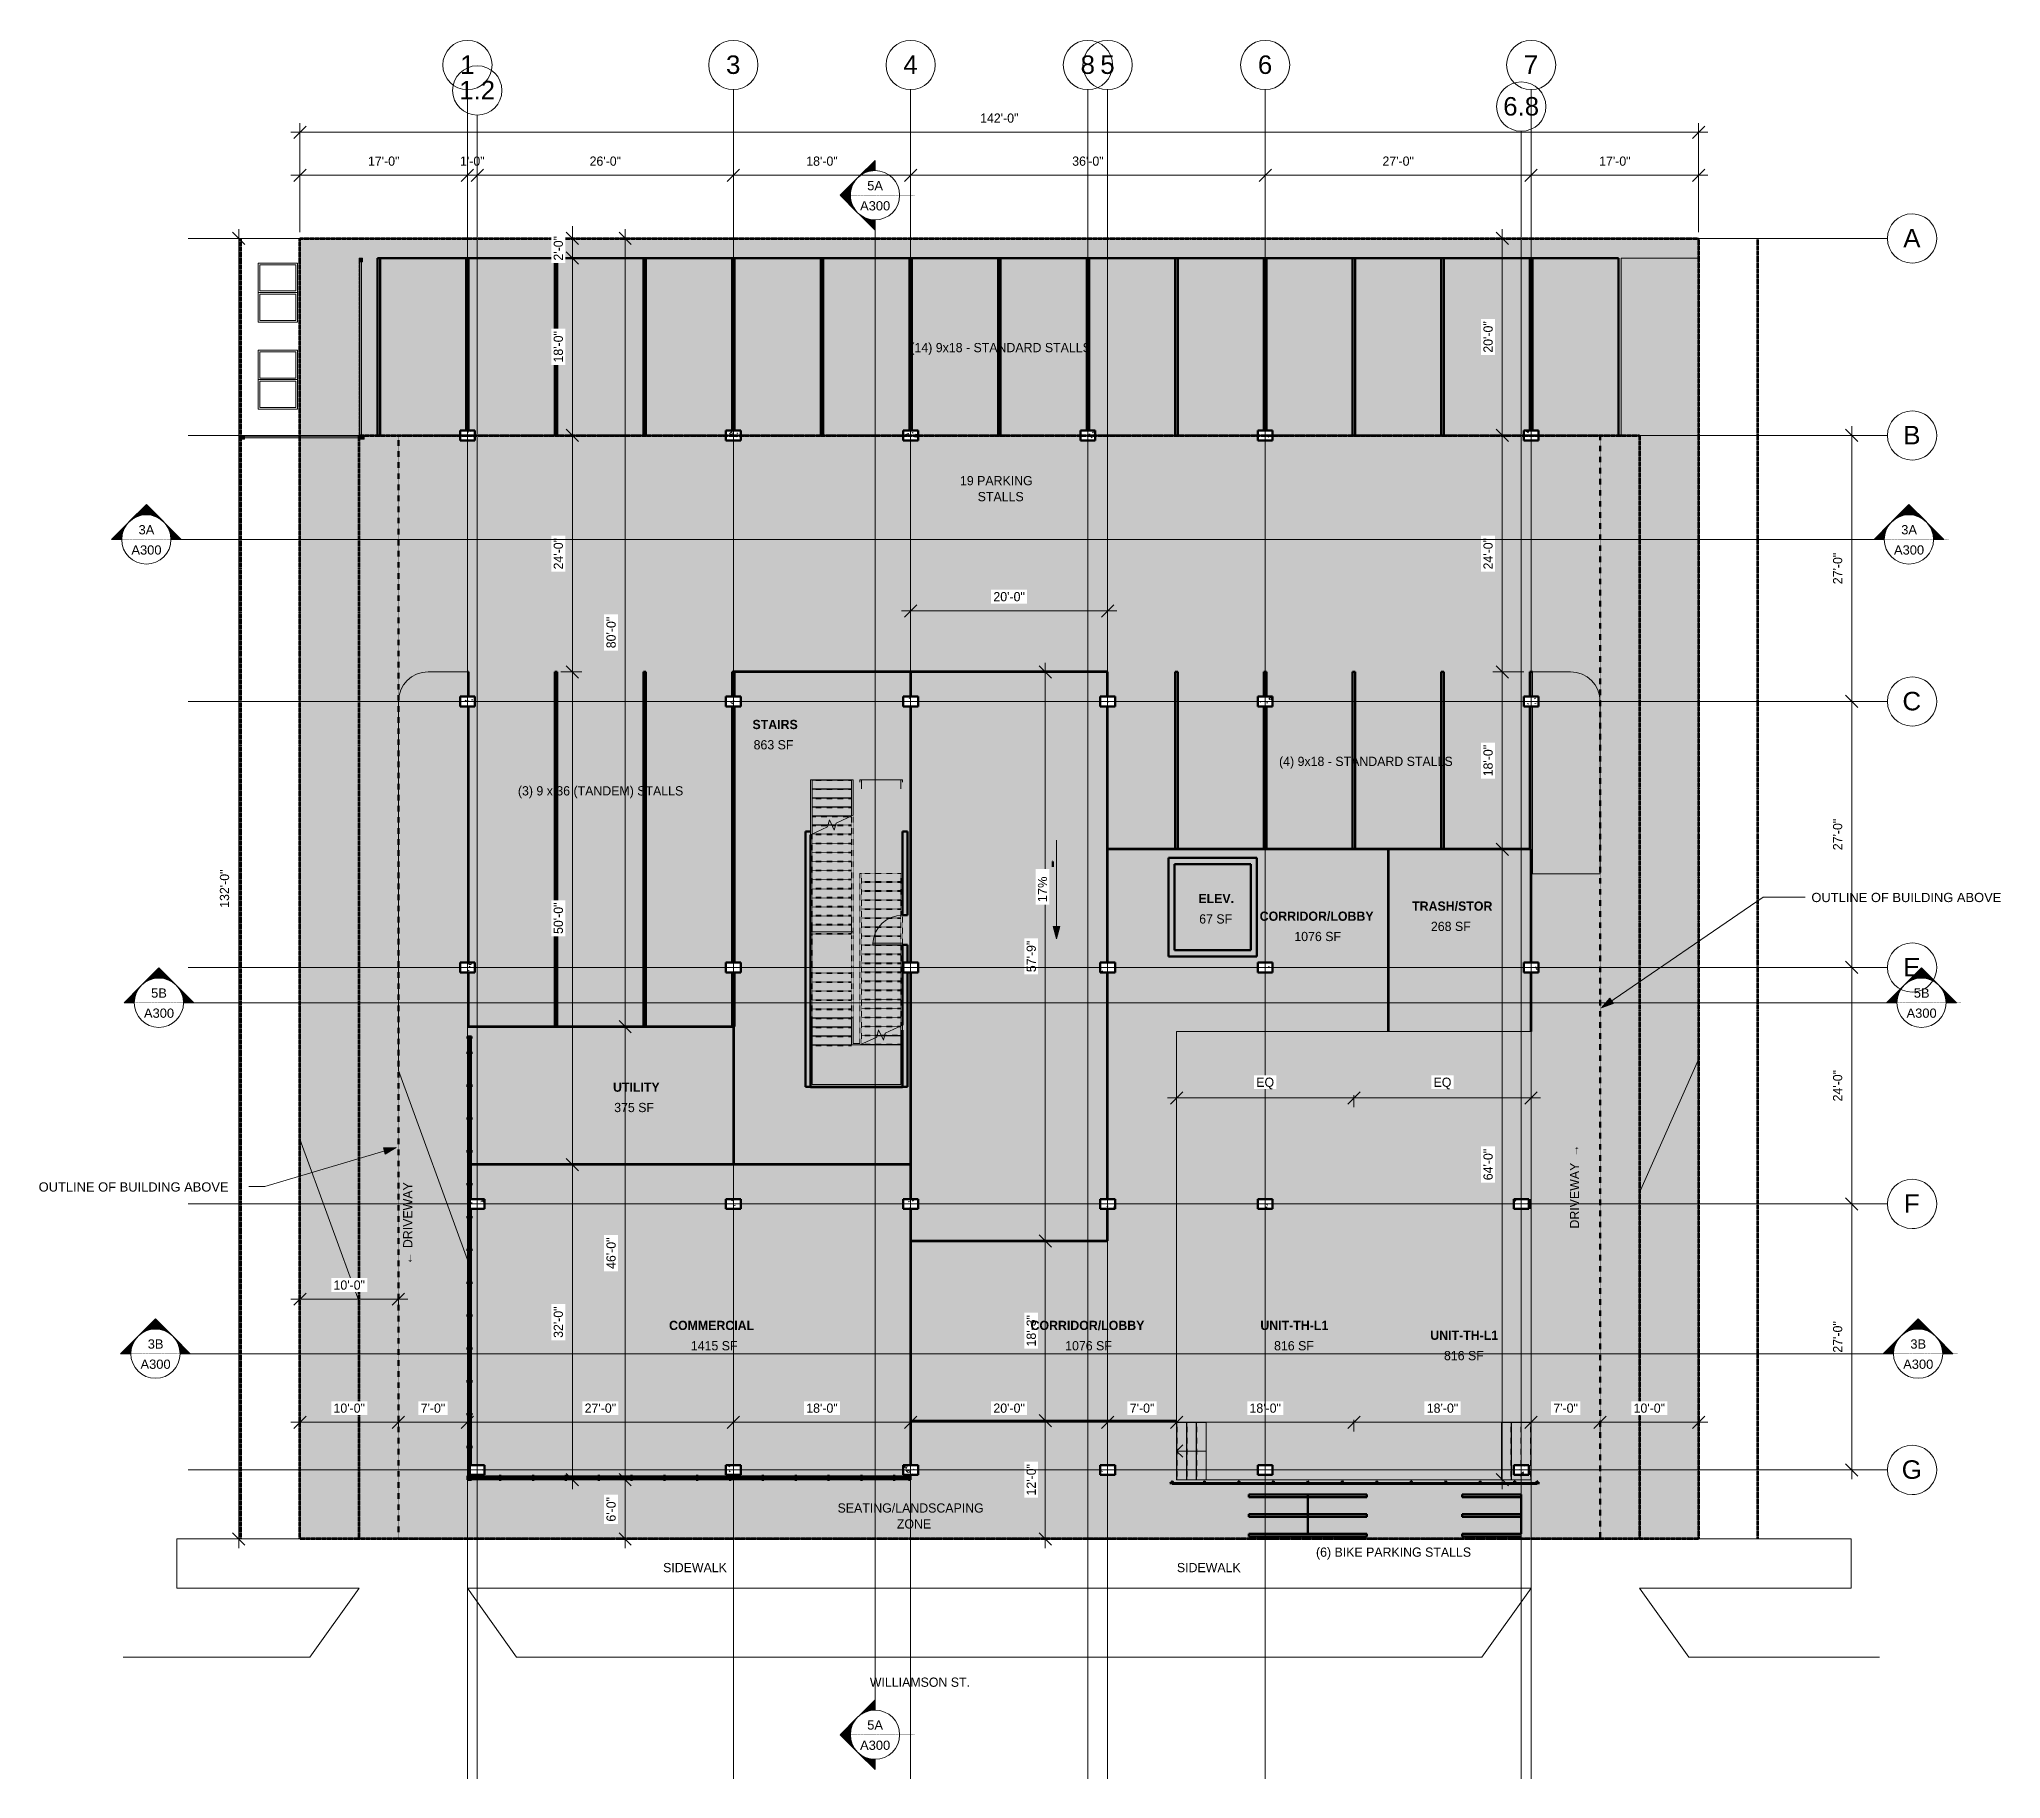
# Model space of a CAD drawing. Header units: inches. Extents: x 8459 to 10849, y 14316 to 16435.
import ezdxf

# ---------------------------------------------------------------- set-up
doc = ezdxf.new("R2010")
doc.units = ezdxf.units.IN
doc.header["$MEASUREMENT"] = 0
for name, pattern in [('Double Dash 3_8_', [1, 0.375, -0.125, 0.125, -0.125, 0.125, -0.125]), ('Grid Line 1_2_', [0.875, 0.5, -0.125, 0.125, -0.125]), ('Overhead 1_16_', [0.101562, 0.0625, -0.039062])]:
    doc.linetypes.add(name, pattern=pattern)
for name, color, linetype, lineweight in [('A-ANNO-DIMS-1', 211, 'Continuous', 20), ('A-ANNO-NOTE', 131, 'Continuous', 9), ('A-AREA-1', 7, 'Continuous', 140), ('A-AREA-IDEN', 2, 'Continuous', 9), ('A-AREA-PATT-1', 9, 'Continuous', 9), ('A-AREA-PATT-2', 254, 'Continuous', 9), ('A-AREA-PATT-3', 10, 'Continuous', 9), ('A-DOOR', 31, 'Continuous', 13), ('A-DOOR-1', 31, 'Continuous', 9), ('A-DOOR-2', 31, 'Continuous', 20), ('A-FLOR', 192, 'Continuous', 13), ('A-FLOR-HRAL', 11, 'Continuous', 9), ('A-FLOR-OVHD', 1, 'Overhead 1_16_', 50), ('A-GENM', 5, 'Continuous', 9), ('A-GENM-IDEN', 13, 'Continuous', 9), ('A-GLAZ-CURT', 52, 'Continuous', 9), ('A-GLAZ-CURT-1', 52, 'Continuous', 50), ('A-GLAZ-CWMG', 51, 'Continuous', 9), ('A-GLAZ-CWMG-1', 51, 'Continuous', 50), ('A-WALL', 113, 'Continuous', 13), ('A-WALL-1', 113, 'Continuous', 50), ('C-PROP-LINE-1', 91, 'Double Dash 3_8_', 140), ('G-ANNO-DIMS', 111, 'Continuous', 9), ('G-ANNO-SYMB', 111, 'Continuous', 9), ('G-ANNO-TEXT-1', 147, 'Continuous', 9), ('L-SITE', 91, 'Continuous', 50), ('Q-SPCQ', 91, 'Continuous', 9), ('S-COLS', 52, 'Continuous', 9), ('S-COLS-1', 52, 'Continuous', 50), ('S-GRID-1', 1, 'Grid Line 1_2_', 9), ('S-GRID-IDEN', 1, 'Continuous', 9), ('S-STRS', 31, 'Continuous', 9), ('S-STRS-1', 31, 'Overhead 1_16_', 9), ('S-STRS-ANNO', 31, 'Continuous', 9), ('S-STRS-MBND', 31, 'Overhead 1_16_', 9), ('S-STRS-MBND-1', 31, 'Continuous', 9)]:
    doc.layers.add(name, color=color, linetype=linetype, lineweight=lineweight)
doc.styles.add('Arial', font='arial.ttf', dxfattribs={"height": 11.25})
doc.styles.add('Arial_1', font='arial.ttf', dxfattribs={"height": 22.5})
doc.styles.add('Arial_2', font='arial.ttf', dxfattribs={"width": 0.25, "height": 3.75})
doc.styles.add('Century Gothic', font='ufonts.com_century-gothic.ttf', dxfattribs={"height": 11.25})
doc.styles.add('Century Gothic_1', font='ufonts.com_century-gothic.ttf', dxfattribs={"height": 11.25})
doc.styles.add('Century Gothic_B', font='GOTHICB.TTF', dxfattribs={"height": 11.25})
doc.dimstyles.new('OD__1__Tol__', dxfattribs={"dimscale": 12, "dimtxt": 11.746893, "dimasz": 1.25, "dimexe": 0.9375, "dimexo": 0.625, "dimgap": 0.9375, "dimtad": 1, "dimdec": 0, "dimzin": 3, "dimdsep": 46, "dimlunit": 4, "dimtxsty": 'Century Gothic', "dimblk1": 'OBLIQUE', "dimblk2": 'OBLIQUE', "dimsah": 1, "dimcen": 0.09, "dimdle": 0.9375, "dimazin": 0, "dimtfac": 1, "dimtdec": 4, "dimtix": 1, "dimtmove": 0, "dimatfit": 3, "dimfxl": 1, "dimtvp": 1, "dimtfill": 1, "dimfrac": 2, "dimtolj": 1, "dimtzin": 0, "dimlwd": 20, "dimlwe": 20, "dimarcsym": 2})

msp = doc.modelspace()

# ---------------------------------------------------------------- texts
at = {"layer": 'A-ANNO-NOTE', "insert": (10618.1, 15394.8), "char_height": 11.25, "width": 283.305, "attachment_point": 1, "style": 'Arial'}
msp.add_mtext('OUTLINE OF BUILDING ABOVE', dxfattribs=at)
at = {"layer": 'A-AREA-IDEN', "char_height": 11.25, "attachment_point": 1}
for s, insert, width, style in [('STAIRS', (9327.9, 15605.5), 59.464, 'Century Gothic_B'), ('863 SF', (9329.3, 15580.8), 56.055, 'Century Gothic'), ('ELEV.', (9871.2, 15393.5), 47.722, 'Century Gothic_B'), ('67 SF', (9872.2, 15368.7), 45.45, 'Century Gothic'), ('CORRIDOR/LOBBY', (9945.9, 15372), 168.922, 'Century Gothic_B'), ('1076 SF', (9988.1, 15347.3), 66.66, 'Century Gothic'), ('268 SF', (10154.5, 15359.6), 56.055, 'Century Gothic'), ('COMMERCIAL', (9226.3, 14873.6), 131.047, 'Century Gothic_B'), ('UNIT-TH-L1', (9946.7, 14873.6), 96.581, 'Century Gothic_B'), ('1415 SF', (9252.8, 14848.8), 66.66, 'Century Gothic'), ('816 SF', (9963.4, 14848.8), 56.055, 'Century Gothic')]:
    msp.add_mtext(s, dxfattribs=dict(at, insert=insert, width=width, style=style))
at = {"layer": 'A-GENM-IDEN', "char_height": 11.25, "attachment_point": 1, "style": 'Century Gothic'}
for s, insert, width in [('(14) 9x18 - STANDARD STALLS', (9520.3, 16064.6), 263.61), ('(4) 9x18 - STANDARD STALLS', (9969.5, 15560.6), 253.005)]:
    msp.add_mtext(s, dxfattribs=dict(at, insert=insert, width=width))
at = {"layer": 'G-ANNO-SYMB', "attachment_point": 1}
for s, insert, char_height, width, style in [('______________________________________________________________________________________', (8559.4, 15829.8), 3.75, 73.288, 'Arial_2'), ('3A', (8579.9, 15842.7), 11.25, 23.482, 'Arial'), ('______________________________________________________________________________________', (10707, 15829.8), 3.75, 73.288, 'Arial_2'), ('3A', (10727.5, 15842.7), 11.25, 23.482, 'Arial'), ('A300', (8571.2, 15818.1), 11.25, 44.692, 'Arial'), ('A300', (10718.7, 15818.1), 11.25, 44.692, 'Arial'), ('5B', (8595.2, 15278.4), 11.25, 23.482, 'Arial'), ('5B', (10742.8, 15278.4), 11.25, 23.482, 'Arial'), ('______________________________________________________________________________________', (8574.8, 15265.6), 3.75, 73.288, 'Arial_2'), ('A300', (8586.5, 15253.9), 11.25, 44.692, 'Arial'), ('______________________________________________________________________________________', (10722.3, 15265.6), 3.75, 73.288, 'Arial_2'), ('A300', (10734, 15253.9), 11.25, 44.692, 'Arial'), ('3B', (8591.1, 14850.9), 11.25, 23.482, 'Arial'), ('3B', (10738.6, 14850.9), 11.25, 23.482, 'Arial'), ('______________________________________________________________________________________', (8570.6, 14838.1), 3.75, 73.288, 'Arial_2'), ('A300', (8582.3, 14826.3), 11.25, 44.692, 'Arial'), ('______________________________________________________________________________________', (10718.1, 14838.1), 3.75, 73.288, 'Arial_2'), ('A300', (10729.9, 14826.3), 11.25, 44.692, 'Arial'), ('______________________________________________________________________________________', (9447.2, 14373.9), 3.75, 73.288, 'Arial_2'), ('5A', (9467.7, 14386.8), 11.25, 23.482, 'Arial'), ('A300', (9459, 14362.2), 11.25, 44.692, 'Arial')]:
    msp.add_mtext(s, dxfattribs=dict(at, insert=insert, char_height=char_height, width=width, style=style))
at = {"layer": 'G-ANNO-TEXT-1', "char_height": 11.25, "attachment_point": 1, "style": 'Century Gothic'}
for s, insert, width in [('19 PARKING ', (9580.7, 15902.5), 116.655), ('STALLS', (9602.3, 15883.1), 59.464), ('SEATING/LANDSCAPING ', (9431.6, 14651.2), 230.659), ('ZONE', (9503.8, 14631.8), 50.374), ('SIDEWALK', (9219, 14578.6), 92.415), ('SIDEWALK', (9845, 14578.6), 92.415), ('(6) BIKE PARKING STALLS', (10014.5, 14597.4), 222.326), ('WILLIAMSON ST.', (9470.9, 14439), 148.849)]:
    msp.add_mtext(s, dxfattribs=dict(at, insert=insert, width=width))
at = {"layer": 'G-ANNO-TEXT-1', "char_height": 11.25, "attachment_point": 1, "rotation": 90}
for s, insert, width, style in [('\\fCentury Gothic|b0|i0|c238|p34|;→', (10323.8, 15073.1), 19.316, 'Century Gothic_1'), ('DRIVEWAY ', (10323.8, 14985.9), 105.671, 'Century Gothic'), (' DRIVEWAY', (8902.3, 14957.9), 105.671, 'Century Gothic'), ('\\fCentury Gothic|b0|i0|c238|p34|;←', (8902.3, 14942), 19.316, 'Century Gothic_1')]:
    msp.add_mtext(s, dxfattribs=dict(at, insert=insert, width=width, style=style))
at = {"layer": 'S-GRID-IDEN', "char_height": 22.5, "attachment_point": 1, "style": 'Arial_1'}
for s, insert, width in [('1', (8971.7, 16414.8), 21.21), ('3', (9295.7, 16414.8), 21.21), ('4', (9511.7, 16414.8), 21.21), ('8', (9727.7, 16414.8), 21.21), ('5', (9751.7, 16414.8), 21.21), ('6', (9943.7, 16414.8), 21.21), ('7', (10267.7, 16414.8), 21.21), ('1.2', (8970.6, 16383.8), 53.025), ('A', (10730, 16203.6), 25.376), ('B', (10730, 15963.6), 25.376), ('C', (10729, 15639.6), 27.649), ('E', (10730, 15315.6), 25.376), ('F', (10730.8, 15027.6), 23.482), ('G', (10728.1, 14703.6), 29.921)]:
    msp.add_mtext(s, dxfattribs=dict(at, insert=insert, width=width))

# ---------------------------------------------------------------- blocks, each defined once
blk = doc.blocks.new('Parking_Stall_Multiple - 9x18 - STANDARD-948767-FLOOR PLAN - 1ST FLOOR')
at = {"layer": 'L-SITE'}
for p, q in [((0, 1404), (0, 1512)), ((0, 1512), (216, 1512)), ((216, 1512), (216, 1515)), ((0, 1407), (210, 1407)), ((0, 1407), (210, 1407)), ((0, 1404), (210, 1404)), ((0, 1296), (0, 1404)), ((0, 1404), (210, 1404)), ((0, 1299), (216, 1299)), ((0, 1299), (216, 1299)), ((0, 1296), (216, 1296)), ((0, 1188), (0, 1296)), ((0, 1296), (216, 1296)), ((216, 1296), (216, 1299)), ((216, 1296), (216, 1299)), ((0, 1191), (216, 1191)), ((0, 1191), (216, 1191)), ((0, 1188), (216, 1188)), ((0, 1080), (0, 1188)), ((0, 1188), (216, 1188)), ((216, 1188), (216, 1191)), ((216, 1188), (216, 1191)), ((0, 1083), (210, 1083)), ((0, 1083), (210, 1083)), ((0, 1080), (210, 1080)), ((0, 972), (0, 1080)), ((0, 1080), (210, 1080)), ((0, 975), (216, 975)), ((0, 975), (216, 975)), ((0, 972), (216, 972)), ((0, 864), (0, 972)), ((0, 972), (216, 972)), ((216, 972), (216, 975)), ((216, 972), (216, 975)), ((0, 867), (210, 867)), ((0, 867), (210, 867)), ((0, 864), (210, 864)), ((0, 756), (0, 864)), ((0, 864), (210, 864)), ((0, 759), (216, 759)), ((0, 759), (216, 759)), ((0, 756), (216, 756)), ((0, 648), (0, 756)), ((0, 756), (216, 756)), ((216, 756), (216, 759)), ((216, 756), (216, 759)), ((0, 651), (210, 651)), ((0, 651), (210, 651)), ((0, 648), (210, 648)), ((0, 540), (0, 648)), ((0, 648), (210, 648)), ((0, 543), (216, 543)), ((0, 543), (216, 543)), ((0, 540), (216, 540)), ((0, 432), (0, 540)), ((0, 540), (216, 540)), ((216, 540), (216, 543)), ((216, 540), (216, 543)), ((0, 435), (210, 435)), ((0, 435), (210, 435)), ((0, 432), (210, 432)), ((0, 324), (0, 432)), ((0, 432), (210, 432)), ((0, 327), (216, 327)), ((0, 327), (216, 327)), ((0, 324), (216, 324)), ((0, 216), (0, 324)), ((0, 324), (216, 324)), ((216, 324), (216, 327)), ((216, 324), (216, 327)), ((0, 219), (216, 219)), ((0, 219), (216, 219)), ((0, 216), (216, 216)), ((0, 108), (0, 216)), ((0, 216), (216, 216)), ((216, 216), (216, 219)), ((216, 216), (216, 219)), ((0, 111), (210, 111)), ((0, 111), (210, 111)), ((0, 108), (210, 108)), ((0, 0), (0, 108)), ((0, 108), (210, 108)), ((0, 3), (216, 3)), ((216, 0), (216, 3)), ((0, 0), (216, 0))]:
    blk.add_line(p, q, dxfattribs=at)
blk = doc.blocks.new('Parking_Stall_Multiple - 9 x 36 _TANDEM_-949317-FLOOR PLAN - 1ST FLOOR')
at = {"layer": 'L-SITE'}
for p, q in [((0, -1.5), (0, -108)), ((0, -3), (66, -3)), ((78, -3), (390, -3)), ((402, -3), (432, -3)), ((432, -1.5), (432, -3)), ((0, -108), (0, -216)), ((0, -108), (432, -108)), ((0, -108), (432, -108)), ((0, -111), (432, -111)), ((0, -111), (432, -111)), ((432, -108), (432, -111)), ((432, -108), (432, -111)), ((0, -216), (0, -324)), ((0, -216), (432, -216)), ((0, -216), (432, -216)), ((0, -219), (432, -219)), ((0, -219), (432, -219)), ((432, -216), (432, -219)), ((432, -216), (432, -219)), ((0, -324), (66, -324)), ((0, -327), (66, -327)), ((78, -324), (390, -324)), ((78, -327), (390, -327)), ((402, -324), (432, -324)), ((402, -327), (432, -327)), ((432, -324), (432, -327))]:
    blk.add_line(p, q, dxfattribs=at)
blk = doc.blocks.new('Parking_Stall_Multiple - 9x18 - STANDARD-949688-FLOOR PLAN - 1ST FLOOR')
at = {"layer": 'L-SITE'}
for p, q in [((0, 0), (0, -108)), ((0, 0), (216, 0)), ((216, 0), (216, -3)), ((0, -3), (216, -3)), ((0, -108), (0, -216)), ((0, -108), (174, -108)), ((0, -108), (174, -108)), ((0, -111), (174, -111)), ((0, -111), (174, -111)), ((186, -108), (216, -108)), ((186, -108), (216, -108)), ((186, -111), (216, -111)), ((186, -111), (216, -111)), ((216, -108), (216, -111)), ((216, -108), (216, -111)), ((0, -216), (0, -324)), ((0, -216), (216, -216)), ((0, -216), (216, -216)), ((0, -219), (216, -219)), ((0, -219), (216, -219)), ((216, -216), (216, -219)), ((216, -216), (216, -219)), ((0, -324), (0, -432)), ((0, -324), (216, -324)), ((0, -324), (216, -324)), ((0, -327), (216, -327)), ((0, -327), (216, -327)), ((216, -324), (216, -327)), ((216, -324), (216, -327)), ((0, -432), (174, -432)), ((186, -432), (216, -432)), ((216, -432), (216, -435))]:
    blk.add_line(p, q, dxfattribs=at)
blk = doc.blocks.new('Concrete-Rectangular-Column - 12 x 18-891361-FLOOR PLAN - 1ST FLOOR')
at = {"layer": 'S-COLS'}
h = blk.add_hatch(dxfattribs=at)
h.set_pattern_fill('FP_1', color=256, style=0, pattern_type=2)
h.set_pattern_definition([(50, (-9304.615, -15303.856), (34.428697, -3.01202), [3.6, -39.6]), (355, (-9304.615, -15303.856), (-6.6596, 36.10481), [2.88, -31.68]), (100.451, (-9301.746, -15304.107), (27.768763, 33.093104), [3.06, -33.655]), (46.184, (-9304.615, -15294.256), (51.22752, -7.94535), [5.4, -59.4]), (96.636, (-9300.346, -15294.92), (44.86319, 46.75771), [4.589, -50.482]), (351.184, (-9304.615, -15294.256), (44.86417, 46.75745), [4.32, -47.52]), (21, (-9299.815, -15296.656), (28.65176, -19.325734), [3.6, -39.6]), (326, (-9299.815, -15296.656), (11.67934, 34.80662), [2.88, -31.68]), (71.451, (-9297.428, -15298.266), (40.33096, 15.48132), [3.06, -33.655]), (37.5, (-9304.615, -15303.856), (0.583112, 15.978979), [1.584, -29.712, 1.584, -30.576, -31.8]), (37.5, (-9304.615, -15303.856), (0.583112, 15.978979), [-63.456, 1.584, -30.216]), (7.5, (-9304.615, -15303.856), (12.626889, 18.932107), [1.584, -16.752, 1.584, -28.992, -12.12]), (7.5, (-9304.615, -15303.856), (12.626889, 18.932107), [-48.912, 1.584, -10.536]), (327.5, (-9315.319, -15303.856), (25.622992, -1.082799), [1.584, -10.416, 1.584, -35.856, -49.68]), (327.5, (-9315.319, -15303.856), (25.622992, -1.082799), [-49.44, 1.584, -48.096]), (317.5, (-9320.12, -15303.856), (27.99243, 4.80496), [1.584, -14.016, 1.584, -23.28, -35.28]), (317.5, (-9320.12, -15303.856), (27.99243, 4.80496), [-40.464, 1.584, -33.696])])
h.paths.add_polyline_path([(9, -6), (9, 6), (-9, 6), (-9, -6), (0, -6)], flags=0)
at = {"layer": 'S-COLS-1'}
for p, q in [((9, 6), (-9, 6)), ((-9, 6), (-9, -6)), ((9, -6), (9, 6)), ((-9, -6), (9, -6))]:
    blk.add_line(p, q, dxfattribs=at)
blk = doc.blocks.new('Concrete-Rectangular-Column - 12 x 18-V1-FLOOR PLAN - 1ST FLOOR')
at = {"layer": 'S-COLS'}
h = blk.add_hatch(dxfattribs=at)
h.set_pattern_fill('FP_2', color=256, style=0, pattern_type=2)
h.set_pattern_definition([(50, (-9304.615, -15627.856), (34.428697, -3.01202), [3.6, -39.6]), (355, (-9304.615, -15627.856), (-6.6596, 36.10481), [2.88, -31.68]), (100.451, (-9301.746, -15628.107), (27.768763, 33.093104), [3.06, -33.655]), (46.184, (-9304.615, -15618.256), (51.22752, -7.94535), [5.4, -59.4]), (96.636, (-9300.346, -15618.92), (44.86319, 46.75771), [4.589, -50.482]), (351.184, (-9304.615, -15618.256), (44.86417, 46.75745), [4.32, -47.52]), (21, (-9299.815, -15620.656), (28.65176, -19.325734), [3.6, -39.6]), (326, (-9299.815, -15620.656), (11.67934, 34.80662), [2.88, -31.68]), (71.451, (-9297.428, -15622.266), (40.33096, 15.48132), [3.06, -33.655]), (37.5, (-9304.615, -15627.856), (0.583112, 15.978979), [1.584, -29.712, 1.584, -30.576, -31.8]), (37.5, (-9304.615, -15627.856), (0.583112, 15.978979), [-63.456, 1.584, -30.216]), (7.5, (-9304.615, -15627.856), (12.626889, 18.932107), [1.584, -16.752, 1.584, -28.992, -12.12]), (7.5, (-9304.615, -15627.856), (12.626889, 18.932107), [-48.912, 1.584, -10.536]), (327.5, (-9315.319, -15627.856), (25.622992, -1.082799), [1.584, -10.416, 1.584, -35.856, -49.68]), (327.5, (-9315.319, -15627.856), (25.622992, -1.082799), [-49.44, 1.584, -48.096]), (317.5, (-9320.12, -15627.856), (27.99243, 4.80496), [1.584, -14.016, 1.584, -23.28, -35.28]), (317.5, (-9320.12, -15627.856), (27.99243, 4.80496), [-40.464, 1.584, -33.696])])
h.paths.add_polyline_path([(0, -6), (9, -6), (9, 6), (-9, 6), (-9, -6)], flags=0)
at = {"layer": 'S-COLS-1'}
for p, q in [((9, 6), (-9, 6)), ((-9, 6), (-9, -6)), ((9, -6), (9, 6)), ((-9, -6), (9, -6))]:
    blk.add_line(p, q, dxfattribs=at)
blk = doc.blocks.new('Concrete-Rectangular-Column - 12 x 18-V2-FLOOR PLAN - 1ST FLOOR')
at = {"layer": 'S-COLS'}
h = blk.add_hatch(dxfattribs=at)
h.set_pattern_fill('FP_3', color=256, style=0, pattern_type=2)
h.set_pattern_definition([(50, (-9304.615, -15951.856), (34.428697, -3.01202), [3.6, -39.6]), (355, (-9304.615, -15951.856), (-6.6596, 36.10481), [2.88, -31.68]), (100.451, (-9301.746, -15952.107), (27.768763, 33.093104), [3.06, -33.655]), (46.184, (-9304.615, -15942.256), (51.22752, -7.94535), [5.4, -59.4]), (96.636, (-9300.346, -15942.92), (44.86319, 46.75771), [4.589, -50.482]), (351.184, (-9304.615, -15942.256), (44.86417, 46.75745), [4.32, -47.52]), (21, (-9299.815, -15944.656), (28.65176, -19.325734), [3.6, -39.6]), (326, (-9299.815, -15944.656), (11.67934, 34.80662), [2.88, -31.68]), (71.451, (-9297.428, -15946.266), (40.330963, 15.48132), [3.06, -33.655]), (37.5, (-9304.615, -15951.856), (0.583112, 15.978979), [1.584, -29.712, 1.584, -30.576, -31.8]), (37.5, (-9304.615, -15951.856), (0.583112, 15.978979), [-63.456, 1.584, -30.216]), (7.5, (-9304.615, -15951.856), (12.626889, 18.932107), [1.584, -16.752, 1.584, -28.992, -12.12]), (7.5, (-9304.615, -15951.856), (12.626889, 18.932107), [-48.912, 1.584, -10.536]), (327.5, (-9315.319, -15951.856), (25.622992, -1.082799), [1.584, -10.416, 1.584, -35.856, -49.68]), (327.5, (-9315.319, -15951.856), (25.622992, -1.082799), [-49.44, 1.584, -48.096]), (317.5, (-9320.12, -15951.856), (27.99243, 4.80496), [1.584, -14.016, 1.584, -23.28, -35.28]), (317.5, (-9320.12, -15951.856), (27.99243, 4.80496), [-40.464, 1.584, -33.696])])
h.paths.add_polyline_path([(9, -6), (9, 6), (-9, 6), (-9, -6)], flags=0)
at = {"layer": 'S-COLS-1'}
for p, q in [((9, 6), (-9, 6)), ((-9, 6), (-9, -6)), ((9, -6), (9, 6)), ((-9, -6), (9, -6))]:
    blk.add_line(p, q, dxfattribs=at)
blk = doc.blocks.new('Concrete-Rectangular-Column - 12 x 18-V3-FLOOR PLAN - 1ST FLOOR')
at = {"layer": 'S-COLS'}
h = blk.add_hatch(dxfattribs=at)
h.set_pattern_fill('FP_4', color=256, style=0, pattern_type=2)
h.set_pattern_definition([(50, (-9304.615, -15015.856), (34.428697, -3.01202), [3.6, -39.6]), (355, (-9304.615, -15015.856), (-6.6596, 36.10481), [2.88, -31.68]), (100.451, (-9301.746, -15016.107), (27.768763, 33.093104), [3.06, -33.655]), (46.184, (-9304.615, -15006.256), (51.22752, -7.94535), [5.4, -59.4]), (96.636, (-9300.346, -15006.92), (44.86319, 46.75771), [4.589, -50.482]), (351.184, (-9304.615, -15006.256), (44.86417, 46.75745), [4.32, -47.52]), (21, (-9299.815, -15008.656), (28.65176, -19.325734), [3.6, -39.6]), (326, (-9299.815, -15008.656), (11.67934, 34.80662), [2.88, -31.68]), (71.451, (-9297.428, -15010.266), (40.33096, 15.48132), [3.06, -33.655]), (37.5, (-9304.615, -15015.856), (0.583112, 15.978979), [1.584, -29.712, 1.584, -30.576, -31.8]), (37.5, (-9304.615, -15015.856), (0.583112, 15.978979), [-63.456, 1.584, -30.216]), (7.5, (-9304.615, -15015.856), (12.626889, 18.932107), [1.584, -16.752, 1.584, -28.992, -12.12]), (7.5, (-9304.615, -15015.856), (12.626889, 18.932107), [-48.912, 1.584, -10.536]), (327.5, (-9315.319, -15015.856), (25.622992, -1.082799), [1.584, -10.416, 1.584, -35.856, -49.68]), (327.5, (-9315.319, -15015.856), (25.622992, -1.082799), [-49.44, 1.584, -48.096]), (317.5, (-9320.12, -15015.856), (27.99243, 4.80496), [1.584, -14.016, 1.584, -23.28, -35.28]), (317.5, (-9320.12, -15015.856), (27.99243, 4.80496), [-40.464, 1.584, -33.696])])
h.paths.add_polyline_path([(9, -6), (9, 6), (-9, 6), (-9, -6), (0, -6)], flags=0)
at = {"layer": 'S-COLS-1'}
for p, q in [((9, 6), (-9, 6)), ((-9, 6), (-9, -6)), ((9, -6), (9, 6)), ((-9, -6), (9, -6))]:
    blk.add_line(p, q, dxfattribs=at)
blk = doc.blocks.new('Concrete-Rectangular-Column - 12 x 18-V4-FLOOR PLAN - 1ST FLOOR')
at = {"layer": 'S-COLS'}
h = blk.add_hatch(dxfattribs=at)
h.set_pattern_fill('FP_5', color=256, style=0, pattern_type=2)
h.set_pattern_definition([(50, (-9520.615, -15015.856), (34.428697, -3.01202), [3.6, -39.6]), (355, (-9520.615, -15015.856), (-6.6596, 36.10481), [2.88, -31.68]), (100.451, (-9517.746, -15016.107), (27.768763, 33.093104), [3.06, -33.655]), (46.184, (-9520.615, -15006.256), (51.22752, -7.94535), [5.4, -59.4]), (96.636, (-9516.346, -15006.92), (44.86319, 46.75771), [4.589, -50.482]), (351.184, (-9520.615, -15006.256), (44.86417, 46.75745), [4.32, -47.52]), (21, (-9515.815, -15008.656), (28.65176, -19.325734), [3.6, -39.6]), (326, (-9515.815, -15008.656), (11.67934, 34.80662), [2.88, -31.68]), (71.451, (-9513.428, -15010.266), (40.33096, 15.48132), [3.06, -33.655]), (37.5, (-9520.615, -15015.856), (0.583112, 15.978979), [1.584, -29.712, 1.584, -30.576, -31.8]), (37.5, (-9520.615, -15015.856), (0.583112, 15.978979), [-63.456, 1.584, -30.216]), (7.5, (-9520.615, -15015.856), (12.626889, 18.932107), [1.584, -16.752, 1.584, -28.992, -12.12]), (7.5, (-9520.615, -15015.856), (12.626889, 18.932107), [-48.912, 1.584, -10.536]), (327.5, (-9531.319, -15015.856), (25.622992, -1.082799), [1.584, -10.416, 1.584, -35.856, -49.68]), (327.5, (-9531.319, -15015.856), (25.622992, -1.082799), [-49.44, 1.584, -48.096]), (317.5, (-9536.12, -15015.856), (27.99243, 4.80496), [1.584, -14.016, 1.584, -23.28, -35.28]), (317.5, (-9536.12, -15015.856), (27.99243, 4.80496), [-40.464, 1.584, -33.696])])
h.paths.add_polyline_path([(-9, -6), (9, -6), (9, 6), (-9, 6)], flags=0)
at = {"layer": 'S-COLS-1'}
for p, q in [((9, 6), (-9, 6)), ((-9, 6), (-9, -6)), ((9, -6), (9, 6)), ((-9, -6), (9, -6))]:
    blk.add_line(p, q, dxfattribs=at)
blk = doc.blocks.new('Concrete-Rectangular-Column - 12 x 18-V5-FLOOR PLAN - 1ST FLOOR')
at = {"layer": 'S-COLS'}
h = blk.add_hatch(dxfattribs=at)
h.set_pattern_fill('FP_6', color=256, style=0, pattern_type=2)
h.set_pattern_definition([(50, (-9520.615, -15303.856), (34.428697, -3.01202), [3.6, -39.6]), (355, (-9520.615, -15303.856), (-6.6596, 36.10481), [2.88, -31.68]), (100.451, (-9517.746, -15304.107), (27.768763, 33.093104), [3.06, -33.655]), (46.184, (-9520.615, -15294.256), (51.22752, -7.94535), [5.4, -59.4]), (96.636, (-9516.346, -15294.92), (44.86319, 46.75771), [4.589, -50.482]), (351.184, (-9520.615, -15294.256), (44.86417, 46.75745), [4.32, -47.52]), (21, (-9515.815, -15296.656), (28.65176, -19.325734), [3.6, -39.6]), (326, (-9515.815, -15296.656), (11.67934, 34.80662), [2.88, -31.68]), (71.451, (-9513.428, -15298.266), (40.33096, 15.48132), [3.06, -33.655]), (37.5, (-9520.615, -15303.856), (0.583112, 15.978979), [1.584, -29.712, 1.584, -30.576, -31.8]), (37.5, (-9520.615, -15303.856), (0.583112, 15.978979), [-63.456, 1.584, -30.216]), (7.5, (-9520.615, -15303.856), (12.626889, 18.932107), [1.584, -16.752, 1.584, -28.992, -12.12]), (7.5, (-9520.615, -15303.856), (12.626889, 18.932107), [-48.912, 1.584, -10.536]), (327.5, (-9531.319, -15303.856), (25.622992, -1.082799), [1.584, -10.416, 1.584, -35.856, -49.68]), (327.5, (-9531.319, -15303.856), (25.622992, -1.082799), [-49.44, 1.584, -48.096]), (317.5, (-9536.12, -15303.856), (27.99243, 4.80496), [1.584, -14.016, 1.584, -23.28, -35.28]), (317.5, (-9536.12, -15303.856), (27.99243, 4.80496), [-40.464, 1.584, -33.696])])
h.paths.add_polyline_path([(-7, -6), (9, -6), (9, 6), (-7, 6)], flags=0)
at = {"layer": 'S-COLS-1'}
for p, q in [((9, 6), (-9, 6)), ((-9, 6), (-9, -6)), ((9, -6), (9, 6)), ((-9, -6), (9, -6))]:
    blk.add_line(p, q, dxfattribs=at)
blk = doc.blocks.new('Concrete-Rectangular-Column - 12 x 18-V6-FLOOR PLAN - 1ST FLOOR')
at = {"layer": 'S-COLS'}
h = blk.add_hatch(dxfattribs=at)
h.set_pattern_fill('FP_7', color=256, style=0, pattern_type=2)
h.set_pattern_definition([(50, (-9520.615, -15627.856), (34.428697, -3.01202), [3.6, -39.6]), (355, (-9520.615, -15627.856), (-6.6596, 36.10481), [2.88, -31.68]), (100.451, (-9517.746, -15628.107), (27.768763, 33.093104), [3.06, -33.655]), (46.184, (-9520.615, -15618.256), (51.22752, -7.94535), [5.4, -59.4]), (96.636, (-9516.346, -15618.92), (44.86319, 46.75771), [4.589, -50.482]), (351.184, (-9520.615, -15618.256), (44.86417, 46.75745), [4.32, -47.52]), (21, (-9515.815, -15620.656), (28.65176, -19.325734), [3.6, -39.6]), (326, (-9515.815, -15620.656), (11.67934, 34.80662), [2.88, -31.68]), (71.451, (-9513.428, -15622.266), (40.33096, 15.48132), [3.06, -33.655]), (37.5, (-9520.615, -15627.856), (0.583112, 15.978979), [1.584, -29.712, 1.584, -30.576, -31.8]), (37.5, (-9520.615, -15627.856), (0.583112, 15.978979), [-63.456, 1.584, -30.216]), (7.5, (-9520.615, -15627.856), (12.626889, 18.932107), [1.584, -16.752, 1.584, -28.992, -12.12]), (7.5, (-9520.615, -15627.856), (12.626889, 18.932107), [-48.912, 1.584, -10.536]), (327.5, (-9531.319, -15627.856), (25.622992, -1.082799), [1.584, -10.416, 1.584, -35.856, -49.68]), (327.5, (-9531.319, -15627.856), (25.622992, -1.082799), [-49.44, 1.584, -48.096]), (317.5, (-9536.12, -15627.856), (27.99243, 4.80496), [1.584, -14.016, 1.584, -23.28, -35.28]), (317.5, (-9536.12, -15627.856), (27.99243, 4.80496), [-40.464, 1.584, -33.696])])
h.paths.add_polyline_path([(0, -6), (9, -6), (9, 6), (-9, 6), (-9, -6), (-7, -6)], flags=0)
at = {"layer": 'S-COLS-1'}
for p, q in [((9, 6), (-9, 6)), ((-9, 6), (-9, -6)), ((9, -6), (9, 6)), ((-9, -6), (9, -6))]:
    blk.add_line(p, q, dxfattribs=at)
blk = doc.blocks.new('Concrete-Rectangular-Column - 12 x 18-V7-FLOOR PLAN - 1ST FLOOR')
at = {"layer": 'S-COLS'}
h = blk.add_hatch(dxfattribs=at)
h.set_pattern_fill('FP_8', color=256, style=0, pattern_type=2)
h.set_pattern_definition([(50, (-9952.615, -15627.856), (34.428697, -3.01202), [3.6, -39.6]), (355, (-9952.615, -15627.856), (-6.6596, 36.10481), [2.88, -31.68]), (100.451, (-9949.746, -15628.107), (27.768763, 33.093104), [3.06, -33.655]), (46.184, (-9952.615, -15618.256), (51.22752, -7.94535), [5.4, -59.4]), (96.636, (-9948.346, -15618.92), (44.86319, 46.75771), [4.589, -50.482]), (351.184, (-9952.615, -15618.256), (44.86417, 46.75745), [4.32, -47.52]), (21, (-9947.815, -15620.656), (28.65176, -19.325734), [3.6, -39.6]), (326, (-9947.815, -15620.656), (11.67934, 34.80662), [2.88, -31.68]), (71.451, (-9945.428, -15622.266), (40.330963, 15.48132), [3.06, -33.655]), (37.5, (-9952.615, -15627.856), (0.583112, 15.978979), [1.584, -29.712, 1.584, -30.576, -31.8]), (37.5, (-9952.615, -15627.856), (0.583112, 15.978979), [-63.456, 1.584, -30.216]), (7.5, (-9952.615, -15627.856), (12.626889, 18.932107), [1.584, -16.752, 1.584, -28.992, -12.12]), (7.5, (-9952.615, -15627.856), (12.626889, 18.932107), [-48.912, 1.584, -10.536]), (327.5, (-9963.319, -15627.856), (25.622992, -1.082799), [1.584, -10.416, 1.584, -35.856, -49.68]), (327.5, (-9963.319, -15627.856), (25.622992, -1.082799), [-49.44, 1.584, -48.096]), (317.5, (-9968.12, -15627.856), (27.99243, 4.80496), [1.584, -14.016, 1.584, -23.28, -35.28]), (317.5, (-9968.12, -15627.856), (27.99243, 4.80496), [-40.464, 1.584, -33.696])])
h.paths.add_polyline_path([(9, -6), (9, 6), (-9, 6), (-9, -6)], flags=0)
at = {"layer": 'S-COLS-1'}
for p, q in [((9, 6), (-9, 6)), ((-9, 6), (-9, -6)), ((9, -6), (9, 6)), ((-9, -6), (9, -6))]:
    blk.add_line(p, q, dxfattribs=at)
blk = doc.blocks.new('Concrete-Rectangular-Column - 12 x 18-V8-FLOOR PLAN - 1ST FLOOR')
at = {"layer": 'S-COLS'}
h = blk.add_hatch(dxfattribs=at)
h.set_pattern_fill('FP_9', color=256, style=0, pattern_type=2)
h.set_pattern_definition([(50, (-9952.615, -15303.856), (34.428697, -3.01202), [3.6, -39.6]), (355, (-9952.615, -15303.856), (-6.6596, 36.10481), [2.88, -31.68]), (100.451, (-9949.746, -15304.107), (27.768763, 33.093104), [3.06, -33.655]), (46.184, (-9952.615, -15294.256), (51.22752, -7.94535), [5.4, -59.4]), (96.636, (-9948.346, -15294.92), (44.86319, 46.75771), [4.589, -50.482]), (351.184, (-9952.615, -15294.256), (44.86417, 46.75745), [4.32, -47.52]), (21, (-9947.815, -15296.656), (28.65176, -19.325734), [3.6, -39.6]), (326, (-9947.815, -15296.656), (11.67934, 34.80662), [2.88, -31.68]), (71.451, (-9945.428, -15298.266), (40.33096, 15.48132), [3.06, -33.655]), (37.5, (-9952.615, -15303.856), (0.583112, 15.978979), [1.584, -29.712, 1.584, -30.576, -31.8]), (37.5, (-9952.615, -15303.856), (0.583112, 15.978979), [-63.456, 1.584, -30.216]), (7.5, (-9952.615, -15303.856), (12.626889, 18.932107), [1.584, -16.752, 1.584, -28.992, -12.12]), (7.5, (-9952.615, -15303.856), (12.626889, 18.932107), [-48.912, 1.584, -10.536]), (327.5, (-9963.319, -15303.856), (25.622992, -1.082799), [1.584, -10.416, 1.584, -35.856, -49.68]), (327.5, (-9963.319, -15303.856), (25.622992, -1.082799), [-49.44, 1.584, -48.096]), (317.5, (-9968.12, -15303.856), (27.99243, 4.80496), [1.584, -14.016, 1.584, -23.28, -35.28]), (317.5, (-9968.12, -15303.856), (27.99243, 4.80496), [-40.464, 1.584, -33.696])])
h.paths.add_polyline_path([(-9, -6), (9, -6), (9, 6), (-9, 6)], flags=0)
at = {"layer": 'S-COLS-1'}
for p, q in [((9, 6), (-9, 6)), ((-9, 6), (-9, -6)), ((9, -6), (9, 6)), ((-9, -6), (9, -6))]:
    blk.add_line(p, q, dxfattribs=at)
blk = doc.blocks.new('Concrete-Rectangular-Column - 12 x 18-V9-FLOOR PLAN - 1ST FLOOR')
at = {"layer": 'S-COLS'}
h = blk.add_hatch(dxfattribs=at)
h.set_pattern_fill('FP_10', color=256, style=0, pattern_type=2)
h.set_pattern_definition([(50, (-9952.615, -15015.856), (34.428697, -3.01202), [3.6, -39.6]), (355, (-9952.615, -15015.856), (-6.6596, 36.10481), [2.88, -31.68]), (100.451, (-9949.746, -15016.107), (27.768763, 33.093104), [3.06, -33.655]), (46.184, (-9952.615, -15006.256), (51.22752, -7.94535), [5.4, -59.4]), (96.636, (-9948.346, -15006.92), (44.86319, 46.75771), [4.589, -50.482]), (351.184, (-9952.615, -15006.256), (44.86417, 46.75745), [4.32, -47.52]), (21, (-9947.815, -15008.656), (28.65176, -19.325734), [3.6, -39.6]), (326, (-9947.815, -15008.656), (11.67934, 34.80662), [2.88, -31.68]), (71.451, (-9945.428, -15010.266), (40.33096, 15.48132), [3.06, -33.655]), (37.5, (-9952.615, -15015.856), (0.583112, 15.978979), [1.584, -29.712, 1.584, -30.576, -31.8]), (37.5, (-9952.615, -15015.856), (0.583112, 15.978979), [-63.456, 1.584, -30.216]), (7.5, (-9952.615, -15015.856), (12.626889, 18.932107), [1.584, -16.752, 1.584, -28.992, -12.12]), (7.5, (-9952.615, -15015.856), (12.626889, 18.932107), [-48.912, 1.584, -10.536]), (327.5, (-9963.319, -15015.856), (25.622992, -1.082799), [1.584, -10.416, 1.584, -35.856, -49.68]), (327.5, (-9963.319, -15015.856), (25.622992, -1.082799), [-49.44, 1.584, -48.096]), (317.5, (-9968.12, -15015.856), (27.99243, 4.80496), [1.584, -14.016, 1.584, -23.28, -35.28]), (317.5, (-9968.12, -15015.856), (27.99243, 4.80496), [-40.464, 1.584, -33.696])])
h.paths.add_polyline_path([(3.2, -6), (9, -6), (9, 6), (-9, 6), (-9, -6), (-3.2, -6)], flags=0)
at = {"layer": 'S-COLS-1'}
for p, q in [((9, 6), (-9, 6)), ((-9, 6), (-9, -6)), ((9, -6), (9, 6)), ((-9, -6), (9, -6))]:
    blk.add_line(p, q, dxfattribs=at)
blk = doc.blocks.new('Concrete-Rectangular-Column - 12 x 18-V10-FLOOR PLAN - 1ST FLOOR')
at = {"layer": 'S-COLS'}
h = blk.add_hatch(dxfattribs=at)
h.set_pattern_fill('FP_11', color=256, style=0, pattern_type=2)
h.set_pattern_definition([(50, (-9952.615, -14691.856), (34.428697, -3.01202), [3.6, -39.6]), (355, (-9952.615, -14691.856), (-6.6596, 36.10481), [2.88, -31.68]), (100.451, (-9949.746, -14692.107), (27.768763, 33.093104), [3.06, -33.655]), (46.184, (-9952.615, -14682.256), (51.22752, -7.94535), [5.4, -59.4]), (96.636, (-9948.346, -14682.92), (44.86319, 46.75771), [4.589, -50.482]), (351.184, (-9952.615, -14682.256), (44.86417, 46.75745), [4.32, -47.52]), (21, (-9947.815, -14684.656), (28.65176, -19.325734), [3.6, -39.6]), (326, (-9947.815, -14684.656), (11.67934, 34.80662), [2.88, -31.68]), (71.451, (-9945.428, -14686.266), (40.33096, 15.48132), [3.06, -33.655]), (37.5, (-9952.615, -14691.856), (0.583112, 15.978979), [1.584, -29.712, 1.584, -30.576, -31.8]), (37.5, (-9952.615, -14691.856), (0.583112, 15.978979), [-63.456, 1.584, -30.216]), (7.5, (-9952.615, -14691.856), (12.626889, 18.932107), [1.584, -16.752, 1.584, -28.992, -12.12]), (7.5, (-9952.615, -14691.856), (12.626889, 18.932107), [-48.912, 1.584, -10.536]), (327.5, (-9963.319, -14691.856), (25.622992, -1.082799), [1.584, -10.416, 1.584, -35.856, -49.68]), (327.5, (-9963.319, -14691.856), (25.622992, -1.082799), [-49.44, 1.584, -48.096]), (317.5, (-9968.12, -14691.856), (27.99243, 4.80496), [1.584, -14.016, 1.584, -23.28, -35.28]), (317.5, (-9968.12, -14691.856), (27.99243, 4.80496), [-40.464, 1.584, -33.696])])
h.paths.add_polyline_path([(9, -6), (9, 6), (-9, 6), (-9, -6)], flags=0)
at = {"layer": 'S-COLS-1'}
for p, q in [((9, 6), (-9, 6)), ((-9, 6), (-9, -6)), ((9, -6), (9, 6)), ((-9, -6), (9, -6))]:
    blk.add_line(p, q, dxfattribs=at)
blk = doc.blocks.new('Concrete-Rectangular-Column - 12 x 18-V11-FLOOR PLAN - 1ST FLOOR')
at = {"layer": 'S-COLS'}
h = blk.add_hatch(dxfattribs=at)
h.set_pattern_fill('FP_12', color=256, style=0, pattern_type=2)
h.set_pattern_definition([(50, (-9520.615, -14691.856), (34.428697, -3.01202), [3.6, -39.6]), (355, (-9520.615, -14691.856), (-6.6596, 36.10481), [2.88, -31.68]), (100.451, (-9517.746, -14692.107), (27.768763, 33.093104), [3.06, -33.655]), (46.184, (-9520.615, -14682.256), (51.22752, -7.94535), [5.4, -59.4]), (96.636, (-9516.346, -14682.92), (44.86319, 46.75771), [4.589, -50.482]), (351.184, (-9520.615, -14682.256), (44.86417, 46.75745), [4.32, -47.52]), (21, (-9515.815, -14684.656), (28.65176, -19.325734), [3.6, -39.6]), (326, (-9515.815, -14684.656), (11.67934, 34.80662), [2.88, -31.68]), (71.451, (-9513.428, -14686.266), (40.33096, 15.48132), [3.06, -33.655]), (37.5, (-9520.615, -14691.856), (0.583112, 15.978979), [1.584, -29.712, 1.584, -30.576, -31.8]), (37.5, (-9520.615, -14691.856), (0.583112, 15.978979), [-63.456, 1.584, -30.216]), (7.5, (-9520.615, -14691.856), (12.626889, 18.932107), [1.584, -16.752, 1.584, -28.992, -12.12]), (7.5, (-9520.615, -14691.856), (12.626889, 18.932107), [-48.912, 1.584, -10.536]), (327.5, (-9531.319, -14691.856), (25.622992, -1.082799), [1.584, -10.416, 1.584, -35.856, -49.68]), (327.5, (-9531.319, -14691.856), (25.622992, -1.082799), [-49.44, 1.584, -48.096]), (317.5, (-9536.12, -14691.856), (27.99243, 4.80496), [1.584, -14.016, 1.584, -23.28, -35.28]), (317.5, (-9536.12, -14691.856), (27.99243, 4.80496), [-40.464, 1.584, -33.696])])
h.paths.add_polyline_path([(0, -6), (9, -6), (9, 6), (-9, 6), (-9, -6)], flags=0)
at = {"layer": 'S-COLS-1'}
for p, q in [((9, 6), (-9, 6)), ((-9, 6), (-9, -6)), ((9, -6), (9, 6)), ((-9, -6), (9, -6))]:
    blk.add_line(p, q, dxfattribs=at)
blk = doc.blocks.new('Concrete-Rectangular-Column - 12 x 18-V12-FLOOR PLAN - 1ST FLOOR')
at = {"layer": 'S-COLS'}
h = blk.add_hatch(dxfattribs=at)
h.set_pattern_fill('FP_13', color=256, style=0, pattern_type=2)
h.set_pattern_definition([(50, (-9304.615, -14691.856), (34.428697, -3.01202), [3.6, -39.6]), (355, (-9304.615, -14691.856), (-6.6596, 36.10481), [2.88, -31.68]), (100.451, (-9301.746, -14692.107), (27.768763, 33.093104), [3.06, -33.655]), (46.184, (-9304.615, -14682.256), (51.22752, -7.94535), [5.4, -59.4]), (96.636, (-9300.346, -14682.92), (44.86319, 46.75771), [4.589, -50.482]), (351.184, (-9304.615, -14682.256), (44.86417, 46.75745), [4.32, -47.52]), (21, (-9299.815, -14684.656), (28.65176, -19.325734), [3.6, -39.6]), (326, (-9299.815, -14684.656), (11.67934, 34.80662), [2.88, -31.68]), (71.451, (-9297.428, -14686.266), (40.33096, 15.48132), [3.06, -33.655]), (37.5, (-9304.615, -14691.856), (0.583112, 15.978979), [1.584, -29.712, 1.584, -30.576, -31.8]), (37.5, (-9304.615, -14691.856), (0.583112, 15.978979), [-63.456, 1.584, -30.216]), (7.5, (-9304.615, -14691.856), (12.626889, 18.932107), [1.584, -16.752, 1.584, -28.992, -12.12]), (7.5, (-9304.615, -14691.856), (12.626889, 18.932107), [-48.912, 1.584, -10.536]), (327.5, (-9315.319, -14691.856), (25.622992, -1.082799), [1.584, -10.416, 1.584, -35.856, -49.68]), (327.5, (-9315.319, -14691.856), (25.622992, -1.082799), [-49.44, 1.584, -48.096]), (317.5, (-9320.12, -14691.856), (27.99243, 4.80496), [1.584, -14.016, 1.584, -23.28, -35.28]), (317.5, (-9320.12, -14691.856), (27.99243, 4.80496), [-40.464, 1.584, -33.696])])
h.paths.add_polyline_path([(9, -6), (9, 6), (-9, 6), (-9, -6)], flags=0)
at = {"layer": 'S-COLS-1'}
for p, q in [((9, 6), (-9, 6)), ((-9, 6), (-9, -6)), ((9, -6), (9, 6)), ((-9, -6), (9, -6))]:
    blk.add_line(p, q, dxfattribs=at)
blk = doc.blocks.new('Concrete-Rectangular-Column - 12 x 18-V13-FLOOR PLAN - 1ST FLOOR')
at = {"layer": 'S-COLS'}
h = blk.add_hatch(dxfattribs=at)
h.set_pattern_fill('FP_14', color=256, style=0, pattern_type=2)
h.set_pattern_definition([(50, (-9952.615, -15951.856), (34.428697, -3.01202), [3.6, -39.6]), (355, (-9952.615, -15951.856), (-6.6596, 36.10481), [2.88, -31.68]), (100.451, (-9949.746, -15952.107), (27.768763, 33.093104), [3.06, -33.655]), (46.184, (-9952.615, -15942.256), (51.22752, -7.94535), [5.4, -59.4]), (96.636, (-9948.346, -15942.92), (44.86319, 46.75771), [4.589, -50.482]), (351.184, (-9952.615, -15942.256), (44.86417, 46.75745), [4.32, -47.52]), (21, (-9947.815, -15944.656), (28.65176, -19.325734), [3.6, -39.6]), (326, (-9947.815, -15944.656), (11.67934, 34.80662), [2.88, -31.68]), (71.451, (-9945.428, -15946.266), (40.330963, 15.48132), [3.06, -33.655]), (37.5, (-9952.615, -15951.856), (0.583112, 15.978979), [1.584, -29.712, 1.584, -30.576, -31.8]), (37.5, (-9952.615, -15951.856), (0.583112, 15.978979), [-63.456, 1.584, -30.216]), (7.5, (-9952.615, -15951.856), (12.626889, 18.932107), [1.584, -16.752, 1.584, -28.992, -12.12]), (7.5, (-9952.615, -15951.856), (12.626889, 18.932107), [-48.912, 1.584, -10.536]), (327.5, (-9963.319, -15951.856), (25.622992, -1.082799), [1.584, -10.416, 1.584, -35.856, -49.68]), (327.5, (-9963.319, -15951.856), (25.622992, -1.082799), [-49.44, 1.584, -48.096]), (317.5, (-9968.12, -15951.856), (27.99243, 4.80496), [1.584, -14.016, 1.584, -23.28, -35.28]), (317.5, (-9968.12, -15951.856), (27.99243, 4.80496), [-40.464, 1.584, -33.696])])
h.paths.add_polyline_path([(9, -6), (9, 6), (-9, 6), (-9, -6)], flags=0)
at = {"layer": 'S-COLS-1'}
for p, q in [((9, 6), (-9, 6)), ((-9, 6), (-9, -6)), ((9, -6), (9, 6)), ((-9, -6), (9, -6))]:
    blk.add_line(p, q, dxfattribs=at)
blk = doc.blocks.new('Concrete-Rectangular-Column - 12 x 18-V14-FLOOR PLAN - 1ST FLOOR')
at = {"layer": 'S-COLS'}
h = blk.add_hatch(dxfattribs=at)
h.set_pattern_fill('FP_15', color=256, style=0, pattern_type=2)
h.set_pattern_definition([(50, (-10276.615, -15951.856), (34.428697, -3.01202), [3.6, -39.6]), (355, (-10276.615, -15951.856), (-6.6596, 36.10481), [2.88, -31.68]), (100.451, (-10273.746, -15952.107), (27.768763, 33.093104), [3.06, -33.655]), (46.184, (-10276.615, -15942.256), (51.22752, -7.94535), [5.4, -59.4]), (96.636, (-10272.346, -15942.92), (44.86319, 46.75771), [4.589, -50.482]), (351.184, (-10276.615, -15942.256), (44.86417, 46.75745), [4.32, -47.52]), (21, (-10271.815, -15944.656), (28.65176, -19.325734), [3.6, -39.6]), (326, (-10271.815, -15944.656), (11.67934, 34.80662), [2.88, -31.68]), (71.451, (-10269.428, -15946.266), (40.330963, 15.48132), [3.06, -33.655]), (37.5, (-10276.615, -15951.856), (0.583112, 15.978979), [1.584, -29.712, 1.584, -30.576, -31.8]), (37.5, (-10276.615, -15951.856), (0.583112, 15.978979), [-63.456, 1.584, -30.216]), (7.5, (-10276.615, -15951.856), (12.626889, 18.932107), [1.584, -16.752, 1.584, -28.992, -12.12]), (7.5, (-10276.615, -15951.856), (12.626889, 18.932107), [-48.912, 1.584, -10.536]), (327.5, (-10287.319, -15951.856), (25.622992, -1.082799), [1.584, -10.416, 1.584, -35.856, -49.68]), (327.5, (-10287.319, -15951.856), (25.622992, -1.082799), [-49.44, 1.584, -48.096]), (317.5, (-10292.12, -15951.856), (27.99243, 4.80496), [1.584, -14.016, 1.584, -23.28, -35.28]), (317.5, (-10292.12, -15951.856), (27.99243, 4.80496), [-40.464, 1.584, -33.696])])
h.paths.add_polyline_path([(9, -6), (9, 6), (-9, 6), (-9, -6), (1.5, -6)], flags=0)
at = {"layer": 'S-COLS-1'}
for p, q in [((9, 6), (-9, 6)), ((-9, 6), (-9, -6)), ((9, -6), (9, 6)), ((-9, -6), (9, -6))]:
    blk.add_line(p, q, dxfattribs=at)
blk = doc.blocks.new('Concrete-Rectangular-Column - 12 x 18-V15-FLOOR PLAN - 1ST FLOOR')
at = {"layer": 'S-COLS'}
h = blk.add_hatch(dxfattribs=at)
h.set_pattern_fill('FP_16', color=256, style=0, pattern_type=2)
h.set_pattern_definition([(50, (-10276.615, -15627.856), (34.428697, -3.01202), [3.6, -39.6]), (355, (-10276.615, -15627.856), (-6.6596, 36.10481), [2.88, -31.68]), (100.451, (-10273.746, -15628.107), (27.768763, 33.093104), [3.06, -33.655]), (46.184, (-10276.615, -15618.256), (51.22752, -7.94535), [5.4, -59.4]), (96.636, (-10272.346, -15618.92), (44.86319, 46.75771), [4.589, -50.482]), (351.184, (-10276.615, -15618.256), (44.86417, 46.75745), [4.32, -47.52]), (21, (-10271.815, -15620.656), (28.65176, -19.325734), [3.6, -39.6]), (326, (-10271.815, -15620.656), (11.67934, 34.80662), [2.88, -31.68]), (71.451, (-10269.428, -15622.266), (40.330963, 15.48132), [3.06, -33.655]), (37.5, (-10276.615, -15627.856), (0.583112, 15.978979), [1.584, -29.712, 1.584, -30.576, -31.8]), (37.5, (-10276.615, -15627.856), (0.583112, 15.978979), [-63.456, 1.584, -30.216]), (7.5, (-10276.615, -15627.856), (12.626889, 18.932107), [1.584, -16.752, 1.584, -28.992, -12.12]), (7.5, (-10276.615, -15627.856), (12.626889, 18.932107), [-48.912, 1.584, -10.536]), (327.5, (-10287.319, -15627.856), (25.622992, -1.082799), [1.584, -10.416, 1.584, -35.856, -49.68]), (327.5, (-10287.319, -15627.856), (25.622992, -1.082799), [-49.44, 1.584, -48.096]), (317.5, (-10292.12, -15627.856), (27.99243, 4.80496), [1.584, -14.016, 1.584, -23.28, -35.28]), (317.5, (-10292.12, -15627.856), (27.99243, 4.80496), [-40.464, 1.584, -33.696])])
h.paths.add_polyline_path([(9, -6), (9, 6), (-9, 6), (-9, -6), (1.5, -6)], flags=0)
at = {"layer": 'S-COLS-1'}
for p, q in [((9, 6), (-9, 6)), ((-9, 6), (-9, -6)), ((9, -6), (9, 6)), ((-9, -6), (9, -6))]:
    blk.add_line(p, q, dxfattribs=at)
blk = doc.blocks.new('Concrete-Rectangular-Column - 12 x 18-V16-FLOOR PLAN - 1ST FLOOR')
at = {"layer": 'S-COLS'}
h = blk.add_hatch(dxfattribs=at)
h.set_pattern_fill('FP_17', color=256, style=0, pattern_type=2)
h.set_pattern_definition([(50, (-10276.615, -15303.856), (34.428697, -3.01202), [3.6, -39.6]), (355, (-10276.615, -15303.856), (-6.6596, 36.10481), [2.88, -31.68]), (100.451, (-10273.746, -15304.107), (27.768763, 33.093104), [3.06, -33.655]), (46.184, (-10276.615, -15294.256), (51.22752, -7.94535), [5.4, -59.4]), (96.636, (-10272.346, -15294.92), (44.86319, 46.75771), [4.589, -50.482]), (351.184, (-10276.615, -15294.256), (44.86417, 46.75745), [4.32, -47.52]), (21, (-10271.815, -15296.656), (28.65176, -19.325734), [3.6, -39.6]), (326, (-10271.815, -15296.656), (11.67934, 34.80662), [2.88, -31.68]), (71.451, (-10269.428, -15298.266), (40.33096, 15.48132), [3.06, -33.655]), (37.5, (-10276.615, -15303.856), (0.583112, 15.978979), [1.584, -29.712, 1.584, -30.576, -31.8]), (37.5, (-10276.615, -15303.856), (0.583112, 15.978979), [-63.456, 1.584, -30.216]), (7.5, (-10276.615, -15303.856), (12.626889, 18.932107), [1.584, -16.752, 1.584, -28.992, -12.12]), (7.5, (-10276.615, -15303.856), (12.626889, 18.932107), [-48.912, 1.584, -10.536]), (327.5, (-10287.319, -15303.856), (25.622992, -1.082799), [1.584, -10.416, 1.584, -35.856, -49.68]), (327.5, (-10287.319, -15303.856), (25.622992, -1.082799), [-49.44, 1.584, -48.096]), (317.5, (-10292.12, -15303.856), (27.99243, 4.80496), [1.584, -14.016, 1.584, -23.28, -35.28]), (317.5, (-10292.12, -15303.856), (27.99243, 4.80496), [-40.464, 1.584, -33.696])])
h.paths.add_polyline_path([(9, -6), (9, 6), (-9, 6), (-9, -6), (5.4, -6)], flags=0)
at = {"layer": 'S-COLS-1'}
for p, q in [((9, 6), (-9, 6)), ((-9, 6), (-9, -6)), ((9, -6), (9, 6)), ((-9, -6), (9, -6))]:
    blk.add_line(p, q, dxfattribs=at)
blk = doc.blocks.new('Parking_Stall_Multiple - BIKE PARKING-934238-FLOOR PLAN - 1ST FLOOR')
at = {"layer": 'L-SITE'}
for p, q in [((0, 51), (72, 51)), ((0, 24), (0, 48)), ((0, 48), (72, 48)), ((72, 48), (72, 51)), ((0, 27), (72, 27)), ((0, 27), (72, 27)), ((0, 24), (72, 24)), ((0, 0), (0, 24)), ((0, 24), (72, 24)), ((72, 24), (72, 27)), ((72, 24), (72, 27)), ((0, 3), (72, 3)), ((72, 0), (72, 3)), ((0, 0), (72, 0))]:
    blk.add_line(p, q, dxfattribs=at)
blk = doc.blocks.new('Parking_Stall_Multiple - BIKE PARKING-934335-FLOOR PLAN - 1ST FLOOR')
at = {"layer": 'L-SITE'}
for p, q in [((0, 0), (0, -24)), ((0, 0), (72, 0)), ((72, 0), (72, -3)), ((0, -3), (72, -3)), ((0, -24), (0, -48)), ((0, -24), (72, -24)), ((0, -24), (72, -24)), ((0, -27), (72, -27)), ((0, -27), (72, -27)), ((72, -24), (72, -27)), ((72, -24), (72, -27)), ((0, -48), (72, -48)), ((0, -51), (72, -51)), ((72, -48), (72, -51))]:
    blk.add_line(p, q, dxfattribs=at)
blk = doc.blocks.new('Concrete-Rectangular-Column - 12 x 18-V17-FLOOR PLAN - 1ST FLOOR')
at = {"layer": 'S-COLS'}
h = blk.add_hatch(dxfattribs=at)
h.set_pattern_fill('FP_18', color=256, style=0, pattern_type=2)
h.set_pattern_definition([(50, (-8992.615, -15015.856), (34.428697, -3.01202), [3.6, -39.6]), (355, (-8992.615, -15015.856), (-6.6596, 36.10481), [2.88, -31.68]), (100.451, (-8989.746, -15016.107), (27.768763, 33.093104), [3.06, -33.655]), (46.184, (-8992.615, -15006.256), (51.22752, -7.94535), [5.4, -59.4]), (96.636, (-8988.346, -15006.92), (44.86319, 46.75771), [4.589, -50.482]), (351.184, (-8992.615, -15006.256), (44.86417, 46.75745), [4.32, -47.52]), (21, (-8987.815, -15008.656), (28.65176, -19.325734), [3.6, -39.6]), (326, (-8987.815, -15008.656), (11.67934, 34.80662), [2.88, -31.68]), (71.451, (-8985.428, -15010.266), (40.33096, 15.48132), [3.06, -33.655]), (37.5, (-8992.615, -15015.856), (0.583112, 15.978979), [1.584, -29.712, 1.584, -30.576, -31.8]), (37.5, (-8992.615, -15015.856), (0.583112, 15.978979), [-63.456, 1.584, -30.216]), (7.5, (-8992.615, -15015.856), (12.626889, 18.932107), [1.584, -16.752, 1.584, -28.992, -12.12]), (7.5, (-8992.615, -15015.856), (12.626889, 18.932107), [-48.912, 1.584, -10.536]), (327.5, (-9003.319, -15015.856), (25.622992, -1.082799), [1.584, -10.416, 1.584, -35.856, -49.68]), (327.5, (-9003.319, -15015.856), (25.622992, -1.082799), [-49.44, 1.584, -48.096]), (317.5, (-9008.12, -15015.856), (27.99243, 4.80496), [1.584, -14.016, 1.584, -23.28, -35.28]), (317.5, (-9008.12, -15015.856), (27.99243, 4.80496), [-40.464, 1.584, -33.696])])
h.paths.add_polyline_path([(9, -6), (9, 6), (-9, 6), (-9, -6)], flags=0)
at = {"layer": 'S-COLS-1'}
for p, q in [((9, 6), (-9, 6)), ((-9, 6), (-9, -6)), ((9, -6), (9, 6)), ((-9, -6), (9, -6))]:
    blk.add_line(p, q, dxfattribs=at)
blk = doc.blocks.new('Concrete-Rectangular-Column - 12 x 18-V18-FLOOR PLAN - 1ST FLOOR')
at = {"layer": 'S-COLS'}
h = blk.add_hatch(dxfattribs=at)
h.set_pattern_fill('FP_19', color=256, style=0, pattern_type=2)
h.set_pattern_definition([(50, (-8992.615, -14691.856), (34.428697, -3.01202), [3.6, -39.6]), (355, (-8992.615, -14691.856), (-6.6596, 36.10481), [2.88, -31.68]), (100.451, (-8989.746, -14692.107), (27.768763, 33.093104), [3.06, -33.655]), (46.184, (-8992.615, -14682.256), (51.22752, -7.94535), [5.4, -59.4]), (96.636, (-8988.346, -14682.92), (44.86319, 46.75771), [4.589, -50.482]), (351.184, (-8992.615, -14682.256), (44.86417, 46.75745), [4.32, -47.52]), (21, (-8987.815, -14684.656), (28.65176, -19.325734), [3.6, -39.6]), (326, (-8987.815, -14684.656), (11.67934, 34.80662), [2.88, -31.68]), (71.451, (-8985.428, -14686.266), (40.33096, 15.48132), [3.06, -33.655]), (37.5, (-8992.615, -14691.856), (0.583112, 15.978979), [1.584, -29.712, 1.584, -30.576, -31.8]), (37.5, (-8992.615, -14691.856), (0.583112, 15.978979), [-63.456, 1.584, -30.216]), (7.5, (-8992.615, -14691.856), (12.626889, 18.932107), [1.584, -16.752, 1.584, -28.992, -12.12]), (7.5, (-8992.615, -14691.856), (12.626889, 18.932107), [-48.912, 1.584, -10.536]), (327.5, (-9003.319, -14691.856), (25.622992, -1.082799), [1.584, -10.416, 1.584, -35.856, -49.68]), (327.5, (-9003.319, -14691.856), (25.622992, -1.082799), [-49.44, 1.584, -48.096]), (317.5, (-9008.12, -14691.856), (27.99243, 4.80496), [1.584, -14.016, 1.584, -23.28, -35.28]), (317.5, (-9008.12, -14691.856), (27.99243, 4.80496), [-40.464, 1.584, -33.696])])
h.paths.add_polyline_path([(9, -6), (9, 6), (-9, 6), (-9, -6), (-2.3, -6)], flags=0)
at = {"layer": 'S-COLS-1'}
for p, q in [((9, 6), (-9, 6)), ((-9, 6), (-9, -6)), ((9, -6), (9, 6)), ((-9, -6), (9, -6))]:
    blk.add_line(p, q, dxfattribs=at)
blk = doc.blocks.new('Concrete-Rectangular-Column - 12 x 18-V19-FLOOR PLAN - 1ST FLOOR')
at = {"layer": 'S-COLS'}
h = blk.add_hatch(dxfattribs=at)
h.set_pattern_fill('FP_20', color=256, style=0, pattern_type=2)
h.set_pattern_definition([(50, (-8980.615, -15627.856), (34.428697, -3.01202), [3.6, -39.6]), (355, (-8980.615, -15627.856), (-6.6596, 36.10481), [2.88, -31.68]), (100.451, (-8977.746, -15628.107), (27.768763, 33.093104), [3.06, -33.655]), (46.184, (-8980.615, -15618.256), (51.22752, -7.94535), [5.4, -59.4]), (96.636, (-8976.346, -15618.92), (44.86319, 46.75771), [4.589, -50.482]), (351.184, (-8980.615, -15618.256), (44.86417, 46.75745), [4.32, -47.52]), (21, (-8975.815, -15620.656), (28.65176, -19.325734), [3.6, -39.6]), (326, (-8975.815, -15620.656), (11.67934, 34.80662), [2.88, -31.68]), (71.451, (-8973.428, -15622.266), (40.33096, 15.48132), [3.06, -33.655]), (37.5, (-8980.615, -15627.856), (0.583112, 15.978979), [1.584, -29.712, 1.584, -30.576, -31.8]), (37.5, (-8980.615, -15627.856), (0.583112, 15.978979), [-63.456, 1.584, -30.216]), (7.5, (-8980.615, -15627.856), (12.626889, 18.932107), [1.584, -16.752, 1.584, -28.992, -12.12]), (7.5, (-8980.615, -15627.856), (12.626889, 18.932107), [-48.912, 1.584, -10.536]), (327.5, (-8991.319, -15627.856), (25.622992, -1.082799), [1.584, -10.416, 1.584, -35.856, -49.68]), (327.5, (-8991.319, -15627.856), (25.622992, -1.082799), [-49.44, 1.584, -48.096]), (317.5, (-8996.12, -15627.856), (27.99243, 4.80496), [1.584, -14.016, 1.584, -23.28, -35.28]), (317.5, (-8996.12, -15627.856), (27.99243, 4.80496), [-40.464, 1.584, -33.696])])
h.paths.add_polyline_path([(-9, -6), (9, -6), (9, 6), (-9, 6)], flags=0)
at = {"layer": 'S-COLS-1'}
for p, q in [((9, 6), (-9, 6)), ((-9, 6), (-9, -6)), ((9, -6), (9, 6)), ((-9, -6), (9, -6))]:
    blk.add_line(p, q, dxfattribs=at)
blk = doc.blocks.new('Concrete-Rectangular-Column - 12 x 18-V20-FLOOR PLAN - 1ST FLOOR')
at = {"layer": 'S-COLS'}
h = blk.add_hatch(dxfattribs=at)
h.set_pattern_fill('FP_21', color=256, style=0, pattern_type=2)
h.set_pattern_definition([(50, (-8980.615, -15951.856), (34.428697, -3.01202), [3.6, -39.6]), (355, (-8980.615, -15951.856), (-6.6596, 36.10481), [2.88, -31.68]), (100.451, (-8977.746, -15952.107), (27.768763, 33.093104), [3.06, -33.655]), (46.184, (-8980.615, -15942.256), (51.22752, -7.94535), [5.4, -59.4]), (96.636, (-8976.346, -15942.92), (44.86319, 46.75771), [4.589, -50.482]), (351.184, (-8980.615, -15942.256), (44.86417, 46.75745), [4.32, -47.52]), (21, (-8975.815, -15944.656), (28.65176, -19.325734), [3.6, -39.6]), (326, (-8975.815, -15944.656), (11.67934, 34.80662), [2.88, -31.68]), (71.451, (-8973.428, -15946.266), (40.33096, 15.48132), [3.06, -33.655]), (37.5, (-8980.615, -15951.856), (0.583112, 15.978979), [1.584, -29.712, 1.584, -30.576, -31.8]), (37.5, (-8980.615, -15951.856), (0.583112, 15.978979), [-63.456, 1.584, -30.216]), (7.5, (-8980.615, -15951.856), (12.626889, 18.932107), [1.584, -16.752, 1.584, -28.992, -12.12]), (7.5, (-8980.615, -15951.856), (12.626889, 18.932107), [-48.912, 1.584, -10.536]), (327.5, (-8991.319, -15951.856), (25.622992, -1.082799), [1.584, -10.416, 1.584, -35.856, -49.68]), (327.5, (-8991.319, -15951.856), (25.622992, -1.082799), [-49.44, 1.584, -48.096]), (317.5, (-8996.12, -15951.856), (27.99243, 4.80496), [1.584, -14.016, 1.584, -23.28, -35.28]), (317.5, (-8996.12, -15951.856), (27.99243, 4.80496), [-40.464, 1.584, -33.696])])
h.paths.add_polyline_path([(9, -6), (9, 6), (-9, 6), (-9, -6)], flags=0)
at = {"layer": 'S-COLS-1'}
for p, q in [((9, 6), (-9, 6)), ((-9, 6), (-9, -6)), ((9, -6), (9, 6)), ((-9, -6), (9, -6))]:
    blk.add_line(p, q, dxfattribs=at)
blk = doc.blocks.new('Concrete-Rectangular-Column - 12 x 18-V21-FLOOR PLAN - 1ST FLOOR')
at = {"layer": 'S-COLS'}
h = blk.add_hatch(dxfattribs=at)
h.set_pattern_fill('FP_22', color=256, style=0, pattern_type=2)
h.set_pattern_definition([(50, (-8980.615, -15303.856), (34.428697, -3.01202), [3.6, -39.6]), (355, (-8980.615, -15303.856), (-6.6596, 36.10481), [2.88, -31.68]), (100.451, (-8977.746, -15304.107), (27.768763, 33.093104), [3.06, -33.655]), (46.184, (-8980.615, -15294.256), (51.22752, -7.94535), [5.4, -59.4]), (96.636, (-8976.346, -15294.92), (44.86319, 46.75771), [4.589, -50.482]), (351.184, (-8980.615, -15294.256), (44.86417, 46.75745), [4.32, -47.52]), (21, (-8975.815, -15296.656), (28.65176, -19.325734), [3.6, -39.6]), (326, (-8975.815, -15296.656), (11.67934, 34.80662), [2.88, -31.68]), (71.451, (-8973.428, -15298.266), (40.33096, 15.48132), [3.06, -33.655]), (37.5, (-8980.615, -15303.856), (0.583112, 15.978979), [1.584, -29.712, 1.584, -30.576, -31.8]), (37.5, (-8980.615, -15303.856), (0.583112, 15.978979), [-63.456, 1.584, -30.216]), (7.5, (-8980.615, -15303.856), (12.626889, 18.932107), [1.584, -16.752, 1.584, -28.992, -12.12]), (7.5, (-8980.615, -15303.856), (12.626889, 18.932107), [-48.912, 1.584, -10.536]), (327.5, (-8991.319, -15303.856), (25.622992, -1.082799), [1.584, -10.416, 1.584, -35.856, -49.68]), (327.5, (-8991.319, -15303.856), (25.622992, -1.082799), [-49.44, 1.584, -48.096]), (317.5, (-8996.12, -15303.856), (27.99243, 4.80496), [1.584, -14.016, 1.584, -23.28, -35.28]), (317.5, (-8996.12, -15303.856), (27.99243, 4.80496), [-40.464, 1.584, -33.696])])
h.paths.add_polyline_path([(0, -6), (9, -6), (9, 6), (-9, 6), (-9, -6)], flags=0)
at = {"layer": 'S-COLS-1'}
for p, q in [((9, 6), (-9, 6)), ((-9, 6), (-9, -6)), ((9, -6), (9, 6)), ((-9, -6), (9, -6))]:
    blk.add_line(p, q, dxfattribs=at)
blk = doc.blocks.new('Concrete-Rectangular-Column - 12 x 18-V22-FLOOR PLAN - 1ST FLOOR')
at = {"layer": 'S-COLS'}
h = blk.add_hatch(dxfattribs=at)
h.set_pattern_fill('FP_23', color=256, style=0, pattern_type=2)
h.set_pattern_definition([(50, (-9520.615, -15951.856), (34.428697, -3.01202), [3.6, -39.6]), (355, (-9520.615, -15951.856), (-6.6596, 36.10481), [2.88, -31.68]), (100.451, (-9517.746, -15952.107), (27.768763, 33.093104), [3.06, -33.655]), (46.184, (-9520.615, -15942.256), (51.22752, -7.94535), [5.4, -59.4]), (96.636, (-9516.346, -15942.92), (44.86319, 46.75771), [4.589, -50.482]), (351.184, (-9520.615, -15942.256), (44.86417, 46.75745), [4.32, -47.52]), (21, (-9515.815, -15944.656), (28.65176, -19.325734), [3.6, -39.6]), (326, (-9515.815, -15944.656), (11.67934, 34.80662), [2.88, -31.68]), (71.451, (-9513.428, -15946.266), (40.330963, 15.48132), [3.06, -33.655]), (37.5, (-9520.615, -15951.856), (0.583112, 15.978979), [1.584, -29.712, 1.584, -30.576, -31.8]), (37.5, (-9520.615, -15951.856), (0.583112, 15.978979), [-63.456, 1.584, -30.216]), (7.5, (-9520.615, -15951.856), (12.626889, 18.932107), [1.584, -16.752, 1.584, -28.992, -12.12]), (7.5, (-9520.615, -15951.856), (12.626889, 18.932107), [-48.912, 1.584, -10.536]), (327.5, (-9531.319, -15951.856), (25.622992, -1.082799), [1.584, -10.416, 1.584, -35.856, -49.68]), (327.5, (-9531.319, -15951.856), (25.622992, -1.082799), [-49.44, 1.584, -48.096]), (317.5, (-9536.12, -15951.856), (27.99243, 4.80496), [1.584, -14.016, 1.584, -23.28, -35.28]), (317.5, (-9536.12, -15951.856), (27.99243, 4.80496), [-40.464, 1.584, -33.696])])
h.paths.add_polyline_path([(9, -6), (9, 6), (-9, 6), (-9, -6)], flags=0)
at = {"layer": 'S-COLS-1'}
for p, q in [((9, 6), (-9, 6)), ((-9, 6), (-9, -6)), ((9, -6), (9, 6)), ((-9, -6), (9, -6))]:
    blk.add_line(p, q, dxfattribs=at)
blk = doc.blocks.new('Concrete-Rectangular-Column - 12 x 18-V23-FLOOR PLAN - 1ST FLOOR')
at = {"layer": 'S-COLS'}
h = blk.add_hatch(dxfattribs=at)
h.set_pattern_fill('FP_24', color=256, style=0, pattern_type=2)
h.set_pattern_definition([(50, (-10264.615, -15015.856), (34.428697, -3.01202), [3.6, -39.6]), (355, (-10264.615, -15015.856), (-6.6596, 36.10481), [2.88, -31.68]), (100.451, (-10261.746, -15016.107), (27.768763, 33.093104), [3.06, -33.655]), (46.184, (-10264.615, -15006.256), (51.22752, -7.94535), [5.4, -59.4]), (96.636, (-10260.346, -15006.92), (44.86319, 46.75771), [4.589, -50.482]), (351.184, (-10264.615, -15006.256), (44.86417, 46.75745), [4.32, -47.52]), (21, (-10259.815, -15008.656), (28.65176, -19.325734), [3.6, -39.6]), (326, (-10259.815, -15008.656), (11.67934, 34.80662), [2.88, -31.68]), (71.451, (-10257.428, -15010.266), (40.33096, 15.48132), [3.06, -33.655]), (37.5, (-10264.615, -15015.856), (0.583112, 15.978979), [1.584, -29.712, 1.584, -30.576, -31.8]), (37.5, (-10264.615, -15015.856), (0.583112, 15.978979), [-63.456, 1.584, -30.216]), (7.5, (-10264.615, -15015.856), (12.626889, 18.932107), [1.584, -16.752, 1.584, -28.992, -12.12]), (7.5, (-10264.615, -15015.856), (12.626889, 18.932107), [-48.912, 1.584, -10.536]), (327.5, (-10275.319, -15015.856), (25.622992, -1.082799), [1.584, -10.416, 1.584, -35.856, -49.68]), (327.5, (-10275.319, -15015.856), (25.622992, -1.082799), [-49.44, 1.584, -48.096]), (317.5, (-10280.12, -15015.856), (27.99243, 4.80496), [1.584, -14.016, 1.584, -23.28, -35.28]), (317.5, (-10280.12, -15015.856), (27.99243, 4.80496), [-40.464, 1.584, -33.696])])
h.paths.add_polyline_path([(0, -6), (9, -6), (9, 6), (-9, 6), (-9, -6), (-4.3, -6)], flags=0)
at = {"layer": 'S-COLS-1'}
for p, q in [((9, 6), (-9, 6)), ((-9, 6), (-9, -6)), ((9, -6), (9, 6)), ((-9, -6), (9, -6))]:
    blk.add_line(p, q, dxfattribs=at)
blk = doc.blocks.new('Concrete-Rectangular-Column - 12 x 18-V24-FLOOR PLAN - 1ST FLOOR')
at = {"layer": 'S-COLS'}
h = blk.add_hatch(dxfattribs=at)
h.set_pattern_fill('FP_25', color=256, style=0, pattern_type=2)
h.set_pattern_definition([(50, (-10264.615, -14691.856), (34.428697, -3.01202), [3.6, -39.6]), (355, (-10264.615, -14691.856), (-6.6596, 36.10481), [2.88, -31.68]), (100.451, (-10261.746, -14692.107), (27.768763, 33.093104), [3.06, -33.655]), (46.184, (-10264.615, -14682.256), (51.22752, -7.94535), [5.4, -59.4]), (96.636, (-10260.346, -14682.92), (44.86319, 46.75771), [4.589, -50.482]), (351.184, (-10264.615, -14682.256), (44.86417, 46.75745), [4.32, -47.52]), (21, (-10259.815, -14684.656), (28.65176, -19.325734), [3.6, -39.6]), (326, (-10259.815, -14684.656), (11.67934, 34.80662), [2.88, -31.68]), (71.451, (-10257.428, -14686.266), (40.33096, 15.48132), [3.06, -33.655]), (37.5, (-10264.615, -14691.856), (0.583112, 15.978979), [1.584, -29.712, 1.584, -30.576, -31.8]), (37.5, (-10264.615, -14691.856), (0.583112, 15.978979), [-63.456, 1.584, -30.216]), (7.5, (-10264.615, -14691.856), (12.626889, 18.932107), [1.584, -16.752, 1.584, -28.992, -12.12]), (7.5, (-10264.615, -14691.856), (12.626889, 18.932107), [-48.912, 1.584, -10.536]), (327.5, (-10275.319, -14691.856), (25.622992, -1.082799), [1.584, -10.416, 1.584, -35.856, -49.68]), (327.5, (-10275.319, -14691.856), (25.622992, -1.082799), [-49.44, 1.584, -48.096]), (317.5, (-10280.12, -14691.856), (27.99243, 4.80496), [1.584, -14.016, 1.584, -23.28, -35.28]), (317.5, (-10280.12, -14691.856), (27.99243, 4.80496), [-40.464, 1.584, -33.696])])
h.paths.add_polyline_path([(-9, -6), (9, -6), (9, 6), (-9, 6), (-9, -1.3)], flags=0)
at = {"layer": 'S-COLS-1'}
for p, q in [((9, 6), (-9, 6)), ((-9, 6), (-9, -6)), ((9, -6), (9, 6)), ((-9, -6), (9, -6))]:
    blk.add_line(p, q, dxfattribs=at)
blk = doc.blocks.new('Single-Flush - 36_ x 84_-899351-FLOOR PLAN - 1ST FLOOR')
at = {"layer": 'A-DOOR-1'}
blk.add_arc((18, -3), 36.1, 180, 266.8211, dxfattribs=at)
at = {"layer": 'A-DOOR-2'}
for p, q in [((16, -3), (16, -39)), ((18, -3), (16, -3)), ((18, -3), (18, -39)), ((18, -39), (16, -39))]:
    blk.add_line(p, q, dxfattribs=at)
blk = doc.blocks.new('Concrete-Rectangular-Column - 12 x 18-V25-FLOOR PLAN - 1ST FLOOR')
at = {"layer": 'S-COLS'}
h = blk.add_hatch(dxfattribs=at)
h.set_pattern_fill('FP_26', color=256, style=0, pattern_type=2)
h.set_pattern_definition([(50, (-9760.615, -15627.856), (34.428697, -3.01202), [3.6, -39.6]), (355, (-9760.615, -15627.856), (-6.6596, 36.10481), [2.88, -31.68]), (100.451, (-9757.746, -15628.107), (27.768763, 33.093104), [3.06, -33.655]), (46.184, (-9760.615, -15618.256), (51.22752, -7.94535), [5.4, -59.4]), (96.636, (-9756.346, -15618.92), (44.86319, 46.75771), [4.589, -50.482]), (351.184, (-9760.615, -15618.256), (44.86417, 46.75745), [4.32, -47.52]), (21, (-9755.815, -15620.656), (28.65176, -19.325734), [3.6, -39.6]), (326, (-9755.815, -15620.656), (11.67934, 34.80662), [2.88, -31.68]), (71.451, (-9753.428, -15622.266), (40.33096, 15.48132), [3.06, -33.655]), (37.5, (-9760.615, -15627.856), (0.583112, 15.978979), [1.584, -29.712, 1.584, -30.576, -31.8]), (37.5, (-9760.615, -15627.856), (0.583112, 15.978979), [-63.456, 1.584, -30.216]), (7.5, (-9760.615, -15627.856), (12.626889, 18.932107), [1.584, -16.752, 1.584, -28.992, -12.12]), (7.5, (-9760.615, -15627.856), (12.626889, 18.932107), [-48.912, 1.584, -10.536]), (327.5, (-9771.319, -15627.856), (25.622992, -1.082799), [1.584, -10.416, 1.584, -35.856, -49.68]), (327.5, (-9771.319, -15627.856), (25.622992, -1.082799), [-49.44, 1.584, -48.096]), (317.5, (-9776.12, -15627.856), (27.99243, 4.80496), [1.584, -14.016, 1.584, -23.28, -35.28]), (317.5, (-9776.12, -15627.856), (27.99243, 4.80496), [-40.464, 1.584, -33.696])])
h.paths.add_polyline_path([(9, -6), (9, 6), (-9, 6), (-9, -6)], flags=0)
at = {"layer": 'S-COLS-1'}
for p, q in [((9, 6), (-9, 6)), ((-9, 6), (-9, -6)), ((9, -6), (9, 6)), ((-9, -6), (9, -6))]:
    blk.add_line(p, q, dxfattribs=at)
blk = doc.blocks.new('Concrete-Rectangular-Column - 12 x 18-V26-FLOOR PLAN - 1ST FLOOR')
at = {"layer": 'S-COLS'}
h = blk.add_hatch(dxfattribs=at)
h.set_pattern_fill('FP_27', color=256, style=0, pattern_type=2)
h.set_pattern_definition([(50, (-9760.615, -15303.856), (34.428697, -3.01202), [3.6, -39.6]), (355, (-9760.615, -15303.856), (-6.6596, 36.10481), [2.88, -31.68]), (100.451, (-9757.746, -15304.107), (27.768763, 33.093104), [3.06, -33.655]), (46.184, (-9760.615, -15294.256), (51.22752, -7.94535), [5.4, -59.4]), (96.636, (-9756.346, -15294.92), (44.86319, 46.75771), [4.589, -50.482]), (351.184, (-9760.615, -15294.256), (44.86417, 46.75745), [4.32, -47.52]), (21, (-9755.815, -15296.656), (28.65176, -19.325734), [3.6, -39.6]), (326, (-9755.815, -15296.656), (11.67934, 34.80662), [2.88, -31.68]), (71.451, (-9753.428, -15298.266), (40.33096, 15.48132), [3.06, -33.655]), (37.5, (-9760.615, -15303.856), (0.583112, 15.978979), [1.584, -29.712, 1.584, -30.576, -31.8]), (37.5, (-9760.615, -15303.856), (0.583112, 15.978979), [-63.456, 1.584, -30.216]), (7.5, (-9760.615, -15303.856), (12.626889, 18.932107), [1.584, -16.752, 1.584, -28.992, -12.12]), (7.5, (-9760.615, -15303.856), (12.626889, 18.932107), [-48.912, 1.584, -10.536]), (327.5, (-9771.319, -15303.856), (25.622992, -1.082799), [1.584, -10.416, 1.584, -35.856, -49.68]), (327.5, (-9771.319, -15303.856), (25.622992, -1.082799), [-49.44, 1.584, -48.096]), (317.5, (-9776.12, -15303.856), (27.99243, 4.80496), [1.584, -14.016, 1.584, -23.28, -35.28]), (317.5, (-9776.12, -15303.856), (27.99243, 4.80496), [-40.464, 1.584, -33.696])])
h.paths.add_polyline_path([(0, -6), (9, -6), (9, 6), (-9, 6), (-9, -6)], flags=0)
at = {"layer": 'S-COLS-1'}
for p, q in [((9, 6), (-9, 6)), ((-9, 6), (-9, -6)), ((9, -6), (9, 6)), ((-9, -6), (9, -6))]:
    blk.add_line(p, q, dxfattribs=at)
blk = doc.blocks.new('Concrete-Rectangular-Column - 12 x 18-V27-FLOOR PLAN - 1ST FLOOR')
at = {"layer": 'S-COLS'}
h = blk.add_hatch(dxfattribs=at)
h.set_pattern_fill('FP_28', color=256, style=0, pattern_type=2)
h.set_pattern_definition([(50, (-9760.615, -15015.856), (34.428697, -3.01202), [3.6, -39.6]), (355, (-9760.615, -15015.856), (-6.6596, 36.10481), [2.88, -31.68]), (100.451, (-9757.746, -15016.107), (27.768763, 33.093104), [3.06, -33.655]), (46.184, (-9760.615, -15006.256), (51.22752, -7.94535), [5.4, -59.4]), (96.636, (-9756.346, -15006.92), (44.86319, 46.75771), [4.589, -50.482]), (351.184, (-9760.615, -15006.256), (44.86417, 46.75745), [4.32, -47.52]), (21, (-9755.815, -15008.656), (28.65176, -19.325734), [3.6, -39.6]), (326, (-9755.815, -15008.656), (11.67934, 34.80662), [2.88, -31.68]), (71.451, (-9753.428, -15010.266), (40.33096, 15.48132), [3.06, -33.655]), (37.5, (-9760.615, -15015.856), (0.583112, 15.978979), [1.584, -29.712, 1.584, -30.576, -31.8]), (37.5, (-9760.615, -15015.856), (0.583112, 15.978979), [-63.456, 1.584, -30.216]), (7.5, (-9760.615, -15015.856), (12.626889, 18.932107), [1.584, -16.752, 1.584, -28.992, -12.12]), (7.5, (-9760.615, -15015.856), (12.626889, 18.932107), [-48.912, 1.584, -10.536]), (327.5, (-9771.319, -15015.856), (25.622992, -1.082799), [1.584, -10.416, 1.584, -35.856, -49.68]), (327.5, (-9771.319, -15015.856), (25.622992, -1.082799), [-49.44, 1.584, -48.096]), (317.5, (-9776.12, -15015.856), (27.99243, 4.80496), [1.584, -14.016, 1.584, -23.28, -35.28]), (317.5, (-9776.12, -15015.856), (27.99243, 4.80496), [-40.464, 1.584, -33.696])])
h.paths.add_polyline_path([(4.6, -6), (9, -6), (9, 6), (-9, 6), (-9, -6), (0, -6)], flags=0)
at = {"layer": 'S-COLS-1'}
for p, q in [((9, 6), (-9, 6)), ((-9, 6), (-9, -6)), ((9, -6), (9, 6)), ((-9, -6), (9, -6))]:
    blk.add_line(p, q, dxfattribs=at)
blk = doc.blocks.new('Concrete-Rectangular-Column - 12 x 18-V28-FLOOR PLAN - 1ST FLOOR')
at = {"layer": 'S-COLS'}
h = blk.add_hatch(dxfattribs=at)
h.set_pattern_fill('FP_29', color=256, style=0, pattern_type=2)
h.set_pattern_definition([(50, (-9760.615, -14691.856), (34.428697, -3.01202), [3.6, -39.6]), (355, (-9760.615, -14691.856), (-6.6596, 36.10481), [2.88, -31.68]), (100.451, (-9757.746, -14692.107), (27.768763, 33.093104), [3.06, -33.655]), (46.184, (-9760.615, -14682.256), (51.22752, -7.94535), [5.4, -59.4]), (96.636, (-9756.346, -14682.92), (44.86319, 46.75771), [4.589, -50.482]), (351.184, (-9760.615, -14682.256), (44.86417, 46.75745), [4.32, -47.52]), (21, (-9755.815, -14684.656), (28.65176, -19.325734), [3.6, -39.6]), (326, (-9755.815, -14684.656), (11.67934, 34.80662), [2.88, -31.68]), (71.451, (-9753.428, -14686.266), (40.33096, 15.48132), [3.06, -33.655]), (37.5, (-9760.615, -14691.856), (0.583112, 15.978979), [1.584, -29.712, 1.584, -30.576, -31.8]), (37.5, (-9760.615, -14691.856), (0.583112, 15.978979), [-63.456, 1.584, -30.216]), (7.5, (-9760.615, -14691.856), (12.626889, 18.932107), [1.584, -16.752, 1.584, -28.992, -12.12]), (7.5, (-9760.615, -14691.856), (12.626889, 18.932107), [-48.912, 1.584, -10.536]), (327.5, (-9771.319, -14691.856), (25.622992, -1.082799), [1.584, -10.416, 1.584, -35.856, -49.68]), (327.5, (-9771.319, -14691.856), (25.622992, -1.082799), [-49.44, 1.584, -48.096]), (317.5, (-9776.12, -14691.856), (27.99243, 4.80496), [1.584, -14.016, 1.584, -23.28, -35.28]), (317.5, (-9776.12, -14691.856), (27.99243, 4.80496), [-40.464, 1.584, -33.696])])
h.paths.add_polyline_path([(-9, -6), (9, -6), (9, 6), (-9, 6)], flags=0)
at = {"layer": 'S-COLS-1'}
for p, q in [((9, 6), (-9, 6)), ((-9, 6), (-9, -6)), ((9, -6), (9, 6)), ((-9, -6), (9, -6))]:
    blk.add_line(p, q, dxfattribs=at)
blk = doc.blocks.new('Trash_Bin_3753 - 3-Yard Bin-772351-FLOOR PLAN - 1ST FLOOR')
at = {"layer": 'Q-SPCQ'}
for p, q in [((36, 24), (-36, 24)), ((-36, 24), (-36, -24)), ((0, -24), (0, 24)), ((36, -24), (36, 24)), ((-2, 22), (-34, 22)), ((-34, 22), (-34, -22)), ((-2, -22), (-2, 22)), ((2, -22), (2, 22)), ((2, 22), (34, 22)), ((34, 22), (34, -22)), ((-34, -22), (-2, -22)), ((34, -22), (2, -22)), ((-36, -24), (36, -24))]:
    blk.add_line(p, q, dxfattribs=at)
blk = doc.blocks.new('Railing - 4 1_4_-942997-FLOOR PLAN - 1ST FLOOR')
at = {"layer": 'A-FLOR-HRAL'}
blk.add_hatch(color=256, dxfattribs=at).paths.add_polyline_path([(-2.1, 2.1), (-2.1, -2.1), (2.1, -2.1), (2.1, 2.1), (-0.6, 2.1)], flags=0)
for p, q in [((2.1, 2.1), (-2.1, 2.1)), ((-2.1, 2.1), (-2.1, -2.1)), ((2.1, -2.1), (2.1, 2.1)), ((-2.1, -2.1), (2.1, -2.1))]:
    blk.add_line(p, q, dxfattribs=at)
blk = doc.blocks.new('Railing - 4 1_4_x3_4_-942999-FLOOR PLAN - 1ST FLOOR')
at = {"layer": 'A-FLOR-HRAL'}
blk.add_hatch(color=256, dxfattribs=at).paths.add_polyline_path([(-0.4, -2.1), (0.4, -2.1), (0.4, 0.8), (-0.4, 0.8)], flags=0)
for p, q in [((0.4, 2.1), (-0.4, 2.1)), ((-0.4, 2.1), (-0.4, -2.1)), ((0.4, -2.1), (0.4, 2.1)), ((-0.4, -2.1), (0.4, -2.1))]:
    blk.add_line(p, q, dxfattribs=at)
blk = doc.blocks.new('Railing - Railing-943058-FLOOR PLAN - 1ST FLOOR')
at = {"layer": 'A-FLOR-HRAL'}
for points in [[(8850.4, 15950.1), (8850.4, 15951.9), (8851.4, 15951.9), (8851.4, 16163.6), (8849.4, 16163.6), (8849.4, 15951.1)], [(8828.4, 15949.1), (8850.4, 15949.1), (8850.4, 15950.1), (8849.4, 15951.1), (8708.9, 15951.1), (8708.9, 15949.1), (8824.1, 15949.1)]]:
    blk.add_hatch(color=256, dxfattribs=at).paths.add_polyline_path(points, flags=0)
for p, q in [((8849.4, 16160.8), (8849.4, 16160)), ((8849.4, 16155.8), (8849.4, 16155)), ((8851.4, 15951.9), (8851.4, 16163.6)), ((8849.4, 16150.8), (8849.4, 16150.1)), ((8849.4, 16145.8), (8849.4, 16145.1)), ((8849.4, 16140.8), (8849.4, 16140.1)), ((8849.4, 16135.9), (8849.4, 16135.1)), ((8849.4, 16130.9), (8849.4, 16130.2)), ((8849.4, 16125.9), (8849.4, 16125.2)), ((8849.4, 16120.9), (8849.4, 16120.2)), ((8849.4, 16116), (8849.4, 16115.2)), ((8849.4, 16111), (8849.4, 16110.3)), ((8849.4, 16106), (8849.4, 16105.3)), ((8849.4, 16101), (8849.4, 16100.3)), ((8849.4, 16096), (8849.4, 16095.3)), ((8849.4, 16091.1), (8849.4, 16090.3)), ((8849.4, 16086.1), (8849.4, 16085.4)), ((8849.4, 16081.1), (8849.4, 16080.4)), ((8849.4, 16076.1), (8849.4, 16075.4)), ((8849.4, 16071.2), (8849.4, 16070.4)), ((8849.4, 16066.2), (8849.4, 16065.5)), ((8849.4, 16061.2), (8849.4, 16060.5)), ((8849.4, 16056.2), (8849.4, 16055.5)), ((8849.4, 16051.3), (8849.4, 16050.5)), ((8849.4, 16046.3), (8849.4, 16045.5)), ((8849.4, 16041.3), (8849.4, 16040.6)), ((8849.4, 16036.3), (8849.4, 16035.6)), ((8849.4, 16031.3), (8849.4, 16030.6)), ((8849.4, 16026.4), (8849.4, 16025.6)), ((8849.4, 16021.4), (8849.4, 16020.7)), ((8849.4, 16016.4), (8849.4, 16015.7)), ((8849.4, 16011.4), (8849.4, 16010.7)), ((8849.4, 16006.5), (8849.4, 16005.7)), ((8849.4, 16001.5), (8849.4, 16000.8)), ((8849.4, 15996.5), (8849.4, 15995.8)), ((8849.4, 15991.5), (8849.4, 15990.8)), ((8849.4, 15986.5), (8849.4, 15985.8)), ((8849.4, 15981.6), (8849.4, 15980.8)), ((8849.4, 15976.6), (8849.4, 15975.9)), ((8849.4, 15971.6), (8849.4, 15970.9)), ((8849.4, 15966.6), (8849.4, 15965.9)), ((8708.9, 15949.1), (8850.4, 15949.1)), ((8712.6, 15951.1), (8711.8, 15951.1)), ((8717.7, 15951.1), (8716.9, 15951.1)), ((8722.8, 15951.1), (8721.9, 15951.1)), ((8727.8, 15951.1), (8727, 15951.1)), ((8732.9, 15951.1), (8732.1, 15951.1)), ((8738, 15951.1), (8737.2, 15951.1)), ((8743, 15951.1), (8742.2, 15951.1)), ((8748.1, 15951.1), (8747.3, 15951.1)), ((8753.2, 15951.1), (8752.4, 15951.1)), ((8758.2, 15951.1), (8757.4, 15951.1)), ((8763.3, 15951.1), (8762.5, 15951.1)), ((8768.4, 15951.1), (8767.6, 15951.1)), ((8773.5, 15951.1), (8772.6, 15951.1)), ((8778.5, 15951.1), (8777.7, 15951.1)), ((8783.6, 15951.1), (8782.8, 15951.1)), ((8788.7, 15951.1), (8787.8, 15951.1)), ((8793.7, 15951.1), (8792.9, 15951.1)), ((8798.8, 15951.1), (8798, 15951.1)), ((8803.9, 15951.1), (8803.1, 15951.1)), ((8808.9, 15951.1), (8808.1, 15951.1)), ((8814, 15951.1), (8813.2, 15951.1)), ((8819.1, 15951.1), (8818.3, 15951.1)), ((8824.1, 15951.1), (8823.3, 15951.1)), ((8829.2, 15951.1), (8828.4, 15951.1)), ((8834.3, 15951.1), (8833.5, 15951.1)), ((8839.4, 15951.1), (8838.5, 15951.1)), ((8844.4, 15951.1), (8843.6, 15951.1)), ((8849.4, 15951.1), (8848.7, 15951.1)), ((8849.4, 15961.7), (8849.4, 15960.9)), ((8849.4, 15956.7), (8849.4, 15956)), ((8849.4, 15951.7), (8849.4, 15951.1)), ((8850.4, 15950.1), (8849.4, 15951.1))]:
    blk.add_line(p, q, dxfattribs=at)
for name, p, rotation in [('Railing - 4 1_4_-942997-FLOOR PLAN - 1ST FLOOR', (8850.7, 16165.7), 180), ('Railing - 4 1_4_x3_4_-942999-FLOOR PLAN - 1ST FLOOR', (8849, 16162.9), 180), ('Railing - 4 1_4_x3_4_-942999-FLOOR PLAN - 1ST FLOOR', (8849, 16157.9), 180), ('Railing - 4 1_4_x3_4_-942999-FLOOR PLAN - 1ST FLOOR', (8849, 16152.9), 180), ('Railing - 4 1_4_x3_4_-942999-FLOOR PLAN - 1ST FLOOR', (8849, 16147.9), 180), ('Railing - 4 1_4_x3_4_-942999-FLOOR PLAN - 1ST FLOOR', (8849, 16143), 180), ('Railing - 4 1_4_x3_4_-942999-FLOOR PLAN - 1ST FLOOR', (8849, 16138), 180), ('Railing - 4 1_4_x3_4_-942999-FLOOR PLAN - 1ST FLOOR', (8849, 16133), 180), ('Railing - 4 1_4_x3_4_-942999-FLOOR PLAN - 1ST FLOOR', (8849, 16128), 180), ('Railing - 4 1_4_x3_4_-942999-FLOOR PLAN - 1ST FLOOR', (8849, 16123.1), 180), ('Railing - 4 1_4_x3_4_-942999-FLOOR PLAN - 1ST FLOOR', (8849, 16118.1), 180), ('Railing - 4 1_4_x3_4_-942999-FLOOR PLAN - 1ST FLOOR', (8849, 16113.1), 180), ('Railing - 4 1_4_x3_4_-942999-FLOOR PLAN - 1ST FLOOR', (8849, 16108.1), 180), ('Railing - 4 1_4_x3_4_-942999-FLOOR PLAN - 1ST FLOOR', (8849, 16103.2), 180), ('Railing - 4 1_4_x3_4_-942999-FLOOR PLAN - 1ST FLOOR', (8849, 16098.2), 180), ('Railing - 4 1_4_x3_4_-942999-FLOOR PLAN - 1ST FLOOR', (8849, 16093.2), 180), ('Railing - 4 1_4_x3_4_-942999-FLOOR PLAN - 1ST FLOOR', (8849, 16088.2), 180), ('Railing - 4 1_4_x3_4_-942999-FLOOR PLAN - 1ST FLOOR', (8849, 16083.2), 180), ('Railing - 4 1_4_x3_4_-942999-FLOOR PLAN - 1ST FLOOR', (8849, 16078.3), 180), ('Railing - 4 1_4_x3_4_-942999-FLOOR PLAN - 1ST FLOOR', (8849, 16073.3), 180), ('Railing - 4 1_4_x3_4_-942999-FLOOR PLAN - 1ST FLOOR', (8849, 16068.3), 180), ('Railing - 4 1_4_x3_4_-942999-FLOOR PLAN - 1ST FLOOR', (8849, 16063.3), 180), ('Railing - 4 1_4_x3_4_-942999-FLOOR PLAN - 1ST FLOOR', (8849, 16058.4), 180), ('Railing - 4 1_4_x3_4_-942999-FLOOR PLAN - 1ST FLOOR', (8849, 16053.4), 180), ('Railing - 4 1_4_x3_4_-942999-FLOOR PLAN - 1ST FLOOR', (8849, 16048.4), 180), ('Railing - 4 1_4_x3_4_-942999-FLOOR PLAN - 1ST FLOOR', (8849, 16043.4), 180), ('Railing - 4 1_4_x3_4_-942999-FLOOR PLAN - 1ST FLOOR', (8849, 16038.4), 180), ('Railing - 4 1_4_x3_4_-942999-FLOOR PLAN - 1ST FLOOR', (8849, 16033.5), 180), ('Railing - 4 1_4_x3_4_-942999-FLOOR PLAN - 1ST FLOOR', (8849, 16028.5), 180), ('Railing - 4 1_4_x3_4_-942999-FLOOR PLAN - 1ST FLOOR', (8849, 16023.5), 180), ('Railing - 4 1_4_x3_4_-942999-FLOOR PLAN - 1ST FLOOR', (8849, 16018.5), 180), ('Railing - 4 1_4_x3_4_-942999-FLOOR PLAN - 1ST FLOOR', (8849, 16013.6), 180), ('Railing - 4 1_4_x3_4_-942999-FLOOR PLAN - 1ST FLOOR', (8849, 16008.6), 180), ('Railing - 4 1_4_x3_4_-942999-FLOOR PLAN - 1ST FLOOR', (8849, 16003.6), 180), ('Railing - 4 1_4_x3_4_-942999-FLOOR PLAN - 1ST FLOOR', (8849, 15998.6), 180), ('Railing - 4 1_4_x3_4_-942999-FLOOR PLAN - 1ST FLOOR', (8849, 15993.7), 180), ('Railing - 4 1_4_x3_4_-942999-FLOOR PLAN - 1ST FLOOR', (8849, 15988.7), 180), ('Railing - 4 1_4_x3_4_-942999-FLOOR PLAN - 1ST FLOOR', (8849, 15983.7), 180), ('Railing - 4 1_4_x3_4_-942999-FLOOR PLAN - 1ST FLOOR', (8849, 15978.7), 180), ('Railing - 4 1_4_x3_4_-942999-FLOOR PLAN - 1ST FLOOR', (8849, 15973.7), 180), ('Railing - 4 1_4_x3_4_-942999-FLOOR PLAN - 1ST FLOOR', (8849, 15968.8), 180), ('Railing - 4 1_4_x3_4_-942999-FLOOR PLAN - 1ST FLOOR', (8849, 15963.8), 180), ('Railing - 4 1_4_-942997-FLOOR PLAN - 1ST FLOOR', (8706.7, 15949.7), 90), ('Railing - 4 1_4_x3_4_-942999-FLOOR PLAN - 1ST FLOOR', (8709.7, 15951.5), 90), ('Railing - 4 1_4_x3_4_-942999-FLOOR PLAN - 1ST FLOOR', (8714.8, 15951.5), 90), ('Railing - 4 1_4_x3_4_-942999-FLOOR PLAN - 1ST FLOOR', (8719.8, 15951.5), 90), ('Railing - 4 1_4_x3_4_-942999-FLOOR PLAN - 1ST FLOOR', (8724.9, 15951.5), 90), ('Railing - 4 1_4_x3_4_-942999-FLOOR PLAN - 1ST FLOOR', (8730, 15951.5), 90), ('Railing - 4 1_4_x3_4_-942999-FLOOR PLAN - 1ST FLOOR', (8735, 15951.5), 90), ('Railing - 4 1_4_x3_4_-942999-FLOOR PLAN - 1ST FLOOR', (8740.1, 15951.5), 90), ('Railing - 4 1_4_x3_4_-942999-FLOOR PLAN - 1ST FLOOR', (8745.2, 15951.5), 90), ('Railing - 4 1_4_x3_4_-942999-FLOOR PLAN - 1ST FLOOR', (8750.2, 15951.5), 90), ('Railing - 4 1_4_x3_4_-942999-FLOOR PLAN - 1ST FLOOR', (8755.3, 15951.5), 90), ('Railing - 4 1_4_x3_4_-942999-FLOOR PLAN - 1ST FLOOR', (8760.4, 15951.5), 90), ('Railing - 4 1_4_x3_4_-942999-FLOOR PLAN - 1ST FLOOR', (8765.4, 15951.5), 90), ('Railing - 4 1_4_x3_4_-942999-FLOOR PLAN - 1ST FLOOR', (8770.5, 15951.5), 90), ('Railing - 4 1_4_x3_4_-942999-FLOOR PLAN - 1ST FLOOR', (8775.6, 15951.5), 90), ('Railing - 4 1_4_x3_4_-942999-FLOOR PLAN - 1ST FLOOR', (8780.6, 15951.5), 90), ('Railing - 4 1_4_x3_4_-942999-FLOOR PLAN - 1ST FLOOR', (8785.7, 15951.5), 90), ('Railing - 4 1_4_x3_4_-942999-FLOOR PLAN - 1ST FLOOR', (8790.8, 15951.5), 90), ('Railing - 4 1_4_x3_4_-942999-FLOOR PLAN - 1ST FLOOR', (8795.9, 15951.5), 90), ('Railing - 4 1_4_x3_4_-942999-FLOOR PLAN - 1ST FLOOR', (8800.9, 15951.5), 90), ('Railing - 4 1_4_x3_4_-942999-FLOOR PLAN - 1ST FLOOR', (8806, 15951.5), 90), ('Railing - 4 1_4_x3_4_-942999-FLOOR PLAN - 1ST FLOOR', (8811.1, 15951.5), 90), ('Railing - 4 1_4_x3_4_-942999-FLOOR PLAN - 1ST FLOOR', (8816.1, 15951.5), 90), ('Railing - 4 1_4_x3_4_-942999-FLOOR PLAN - 1ST FLOOR', (8821.2, 15951.5), 90), ('Railing - 4 1_4_x3_4_-942999-FLOOR PLAN - 1ST FLOOR', (8826.3, 15951.5), 90), ('Railing - 4 1_4_x3_4_-942999-FLOOR PLAN - 1ST FLOOR', (8831.3, 15951.5), 90), ('Railing - 4 1_4_x3_4_-942999-FLOOR PLAN - 1ST FLOOR', (8836.4, 15951.5), 90), ('Railing - 4 1_4_x3_4_-942999-FLOOR PLAN - 1ST FLOOR', (8841.5, 15951.5), 90), ('Railing - 4 1_4_x3_4_-942999-FLOOR PLAN - 1ST FLOOR', (8846.5, 15951.5), 90), ('Railing - 4 1_4_x3_4_-942999-FLOOR PLAN - 1ST FLOOR', (8849, 15958.8), 180), ('Railing - 4 1_4_x3_4_-942999-FLOOR PLAN - 1ST FLOOR', (8849, 15953.8), 180), ('Railing - 4 1_4_-942997-FLOOR PLAN - 1ST FLOOR', (8852.5, 15949.7), 90)]:
    blk.add_blockref(name, p, dxfattribs=dict(rotation=rotation))
blk = doc.blocks.new('Concrete-Rectangular-Column - 12 x 18-V29-FLOOR PLAN - 1ST FLOOR')
at = {"layer": 'S-COLS'}
h = blk.add_hatch(dxfattribs=at)
h.set_pattern_fill('FP_30', color=256, style=0, pattern_type=2)
h.set_pattern_definition([(50, (-9736.615, -15951.856), (34.428697, -3.01202), [3.6, -39.6]), (355, (-9736.615, -15951.856), (-6.6596, 36.10481), [2.88, -31.68]), (100.451, (-9733.746, -15952.107), (27.768763, 33.093104), [3.06, -33.655]), (46.184, (-9736.615, -15942.256), (51.22752, -7.94535), [5.4, -59.4]), (96.636, (-9732.346, -15942.92), (44.86319, 46.75771), [4.589, -50.482]), (351.184, (-9736.615, -15942.256), (44.86417, 46.75745), [4.32, -47.52]), (21, (-9731.815, -15944.656), (28.65176, -19.325734), [3.6, -39.6]), (326, (-9731.815, -15944.656), (11.67934, 34.80662), [2.88, -31.68]), (71.451, (-9729.428, -15946.266), (40.330963, 15.48132), [3.06, -33.655]), (37.5, (-9736.615, -15951.856), (0.583112, 15.978979), [1.584, -29.712, 1.584, -30.576, -31.8]), (37.5, (-9736.615, -15951.856), (0.583112, 15.978979), [-63.456, 1.584, -30.216]), (7.5, (-9736.615, -15951.856), (12.626889, 18.932107), [1.584, -16.752, 1.584, -28.992, -12.12]), (7.5, (-9736.615, -15951.856), (12.626889, 18.932107), [-48.912, 1.584, -10.536]), (327.5, (-9747.319, -15951.856), (25.622992, -1.082799), [1.584, -10.416, 1.584, -35.856, -49.68]), (327.5, (-9747.319, -15951.856), (25.622992, -1.082799), [-49.44, 1.584, -48.096]), (317.5, (-9752.12, -15951.856), (27.99243, 4.80496), [1.584, -14.016, 1.584, -23.28, -35.28]), (317.5, (-9752.12, -15951.856), (27.99243, 4.80496), [-40.464, 1.584, -33.696])])
h.paths.add_polyline_path([(9, -6), (9, 6), (-9, 6), (-9, -6)], flags=0)
at = {"layer": 'S-COLS-1'}
for p, q in [((9, 6), (-9, 6)), ((-9, 6), (-9, -6)), ((9, -6), (9, 6)), ((-9, -6), (9, -6))]:
    blk.add_line(p, q, dxfattribs=at)
blk = doc.blocks.new('System Panel - Glazed-957711-FLOOR PLAN - 1ST FLOOR')
at = {"layer": 'A-GLAZ-CURT'}
blk.add_hatch(color=256, dxfattribs=at).paths.add_polyline_path([(0.4, -0.5), (18.1, -0.5), (18.1, 0), (0.4, 0), (0.4, 0.5), (-18.1, 0.5), (-18.1, -0.5), (-15.6, -0.5)], flags=0)
at = {"layer": 'A-GLAZ-CURT-1'}
for p, q in [((18.1, 0.5), (-18.1, 0.5)), ((-18.1, 0.5), (-18.1, -0.5)), ((18.1, -0.5), (18.1, 0.5)), ((-18.1, -0.5), (18.1, -0.5))]:
    blk.add_line(p, q, dxfattribs=at)
blk = doc.blocks.new('Rectangular Mullion - 2_5_ x 5_ rectangular-957704-FLOOR PLAN - 1ST FLOOR')
at = {"layer": 'A-GLAZ-CWMG'}
h = blk.add_hatch(color=256, dxfattribs=at)
h.paths.add_polyline_path([(9001.6, 14679.9), (9019.4, 14679.9), (9019.4, 14681.9), (8985.6, 14681.9), (8985.6, 14679.9)], flags=0)
h.paths.add_polyline_path([(8985.6, 14682.9), (9001.6, 14682.9), (9001.6, 14684.9), (8985.6, 14684.9)], flags=0)
for p, q in [((9019.4, 14684.9), (8983.6, 14684.9)), ((9019.4, 14679.9), (8985.6, 14679.9))]:
    blk.add_line(p, q, dxfattribs=at)
blk = doc.blocks.new('Rectangular Mullion - 2_5_ x 5_ rectangular-957712-FLOOR PLAN - 1ST FLOOR')
at = {"layer": 'A-GLAZ-CWMG'}
blk.add_hatch(color=256, dxfattribs=at).paths.add_polyline_path([(-2.5, 2.5), (0, 2.5), (0, -2.5), (-2.5, -2.5), (-2.5, 0.5)], flags=0)
at = {"layer": 'A-GLAZ-CWMG-1'}
for p, q in [((-2.5, 2.5), (0, 2.5)), ((-2.5, -2.5), (-2.5, 2.5)), ((0, 2.5), (0, -2.5)), ((0, -2.5), (-2.5, -2.5))]:
    blk.add_line(p, q, dxfattribs=at)
blk = doc.blocks.new('System Panel - Glazed-957714-FLOOR PLAN - 1ST FLOOR')
at = {"layer": 'A-GLAZ-CURT'}
blk.add_hatch(color=256, dxfattribs=at).paths.add_polyline_path([(18.8, -0.5), (18.8, 0), (-18.8, 0), (-18.8, -0.5), (2.8, -0.5)], flags=0)
at = {"layer": 'A-GLAZ-CURT-1'}
for p, q in [((18.8, 0.5), (-18.8, 0.5)), ((-18.8, 0.5), (-18.8, -0.5)), ((18.8, -0.5), (18.8, 0.5)), ((-18.8, -0.5), (18.8, -0.5))]:
    blk.add_line(p, q, dxfattribs=at)
blk = doc.blocks.new('System Panel - Glazed-961016-FLOOR PLAN - 1ST FLOOR')
at = {"layer": 'A-GLAZ-CURT'}
blk.add_hatch(color=256, dxfattribs=at).paths.add_polyline_path([(-8.1, -0.5), (8.1, -0.5), (8.1, 0.5), (1.6, 0.5), (1.6, 0), (-8.1, 0)], flags=0)
at = {"layer": 'A-GLAZ-CURT-1'}
for p, q in [((8.1, 0.5), (-8.1, 0.5)), ((-8.1, 0.5), (-8.1, -0.5)), ((8.1, -0.5), (8.1, 0.5)), ((-8.1, -0.5), (8.1, -0.5))]:
    blk.add_line(p, q, dxfattribs=at)
blk = doc.blocks.new('Rectangular Mullion - 2_5_ x 5_ rectangular-957706-FLOOR PLAN - 1ST FLOOR')
at = {"layer": 'A-GLAZ-CWMG'}
blk.add_hatch(color=256, dxfattribs=at).paths.add_polyline_path([(9379.4, 14679.9), (9379.4, 14681.9), (9341.9, 14681.9), (9341.9, 14679.9), (9363.4, 14679.9)], flags=0)
for p, q in [((9379.4, 14684.9), (9341.9, 14684.9)), ((9379.4, 14679.9), (9341.9, 14679.9))]:
    blk.add_line(p, q, dxfattribs=at)
blk = doc.blocks.new('Rectangular Mullion - 2_5_ x 5_ rectangular-961012-FLOOR PLAN - 1ST FLOOR')
at = {"layer": 'A-GLAZ-CWMG'}
h = blk.add_hatch(color=256, dxfattribs=at)
h.paths.add_polyline_path([(9501.9, 14679.9), (9518.1, 14679.9), (9518.1, 14681.9), (9501.9, 14681.9)], flags=0)
h.paths.add_polyline_path([(9511.6, 14682.9), (9518.1, 14682.9), (9518.1, 14684.9), (9511.6, 14684.9)], flags=0)
for p, q in [((9518.1, 14684.9), (9501.9, 14684.9)), ((9518.1, 14679.9), (9501.9, 14679.9))]:
    blk.add_line(p, q, dxfattribs=at)
blk = doc.blocks.new('Rectangular Mullion - 2_5_ x 5_ rectangular-957718-FLOOR PLAN - 1ST FLOOR')
at = {"layer": 'A-GLAZ-CWMG'}
blk.add_hatch(color=256, dxfattribs=at).paths.add_polyline_path([(-2, 0), (-2, -2.5), (0, -2.5), (0, 0)], flags=0)
at = {"layer": 'A-GLAZ-CWMG-1'}
for p, q in [((0, 2.5), (-2.5, 2.5)), ((-2.5, 2.5), (-2.5, -2.5)), ((0, -2.5), (0, 2.5)), ((-2.5, -2.5), (0, -2.5))]:
    blk.add_line(p, q, dxfattribs=at)
blk = doc.blocks.new('Rectangular Mullion - 2_5_ x 5_ rectangular-957709-FLOOR PLAN - 1ST FLOOR')
at = {"layer": 'A-GLAZ-CWMG'}
blk.add_hatch(color=256, dxfattribs=at).paths.add_polyline_path([(1.2, 2.5), (1.2, 0), (-1.2, 0), (-1.2, 2.5)], flags=0)
at = {"layer": 'A-GLAZ-CWMG-1'}
for p, q in [((-1.2, 2.5), (1.2, 2.5)), ((-1.2, -2.5), (-1.2, 2.5)), ((1.2, 2.5), (1.2, -2.5)), ((1.2, -2.5), (-1.2, -2.5))]:
    blk.add_line(p, q, dxfattribs=at)
blk = doc.blocks.new('Rectangular Mullion - Vertical Post-960561-FLOOR PLAN - 1ST FLOOR')
at = {"layer": 'A-GLAZ-CWMG'}
blk.add_hatch(color=256, dxfattribs=at).paths.add_polyline_path([(-5.5, -0.8), (-5.4, -0.9), (-5.3, -1), (-3.5, -1), (-3.3, -1.1), (-3.3, -1.3), (-3.3, -3), (-3.2, -3.2), (-3, -3.3), (-3, -0.9), (-2.5, -0.9), (-2.5, -3.3), (-2.3, -3.2), (-2.3, -3), (-2.3, -1.3), (-2.2, -1.1), (-2, -1), (-0.3, -1), (-0.1, -0.9), (0, -0.8), (-2.8, -0.8)], flags=0)
at = {"layer": 'A-GLAZ-CWMG-1'}
for p, q in [((0, -0.8), (-5.5, -0.8)), ((-5.3, -1), (-3.5, -1)), ((-3.3, -1.3), (-3.3, -3)), ((-3, -3.3), (-3, -0.9)), ((-3, -0.9), (-2.5, -0.9)), ((-2.5, -0.9), (-2.5, -3.3)), ((-2.3, -3), (-2.3, -1.3)), ((-2, -1), (-0.3, -1))]:
    blk.add_line(p, q, dxfattribs=at)
for centre, start, end in [((-5.3, -0.8), 180, 270), ((-3.5, -1.3), 0, 90), ((-3, -3), 180, 270), ((-2.5, -3), 270, 0), ((-2, -1.3), 90, 180), ((-0.3, -0.8), 270, 360)]:
    blk.add_arc(centre, 0.25, start, end, dxfattribs=at)
blk = doc.blocks.new('Horizontal_Siding - Horizontal_Siding-960562-FLOOR PLAN - 1ST FLOOR')
at = {"layer": 'A-GLAZ-CURT'}
blk.add_hatch(color=256, dxfattribs=at).paths.add_polyline_path([(-2.4, 0), (19.6, 0), (19.6, 0.7), (-19.6, 0.7), (-19.6, 0), (-14.4, 0)], flags=0)
at = {"layer": 'A-GLAZ-CURT-1'}
for p, q in [((19.6, 0.7), (-19.6, 0.7)), ((-19.6, 0.7), (-19.6, 0)), ((-19.6, 0), (19.6, 0)), ((19.6, 0), (19.6, 0.7))]:
    blk.add_line(p, q, dxfattribs=at)
blk = doc.blocks.new('Horizontal_Siding - Horizontal_Siding-960543-FLOOR PLAN - 1ST FLOOR')
at = {"layer": 'A-GLAZ-CURT'}
blk.add_hatch(color=256, dxfattribs=at).paths.add_polyline_path([(-19, 0), (21, 0), (21, 0.7), (-21, 0.7), (-21, 0)], flags=0)
at = {"layer": 'A-GLAZ-CURT-1'}
for p, q in [((21, 0.7), (-21, 0.7)), ((-21, 0.7), (-21, 0)), ((-21, 0), (21, 0)), ((21, 0), (21, 0.7))]:
    blk.add_line(p, q, dxfattribs=at)
blk = doc.blocks.new('Horizontal_Siding - Horizontal_Siding-960563-FLOOR PLAN - 1ST FLOOR')
at = {"layer": 'A-GLAZ-CURT'}
blk.add_hatch(color=256, dxfattribs=at).paths.add_polyline_path([(6.4, 0), (13.6, 0), (13.6, 0.7), (-13.6, 0.7), (-13.6, 0), (-5.6, 0)], flags=0)
at = {"layer": 'A-GLAZ-CURT-1'}
for p, q in [((13.6, 0.7), (-13.6, 0.7)), ((-13.6, 0.7), (-13.6, 0)), ((-13.6, 0), (13.6, 0)), ((13.6, 0), (13.6, 0.7))]:
    blk.add_line(p, q, dxfattribs=at)
blk = doc.blocks.new('Rectangular Mullion - Vertical Post-960564-FLOOR PLAN - 1ST FLOOR')
at = {"layer": 'A-GLAZ-CWMG'}
blk.add_hatch(color=256, dxfattribs=at).paths.add_polyline_path([(-5.5, -0.8), (0, -0.8), (-0.1, -0.9), (-0.3, -1), (-2, -1), (-2.2, -1.1), (-2.2, -1.3), (-2.2, -3), (-2.3, -3.2), (-2.5, -3.3), (-2.5, -0.9), (-3, -0.9), (-3, -3.3), (-3.2, -3.2), (-3.3, -3), (-3.3, -1.3), (-3.3, -1.1), (-3.5, -1), (-5.2, -1), (-5.4, -0.9)], flags=0)
at = {"layer": 'A-GLAZ-CWMG-1'}
for p, q in [((-5.5, -0.8), (0, -0.8)), ((-3.5, -1), (-5.2, -1)), ((-3.3, -3), (-3.3, -1.3)), ((-2.5, -0.9), (-3, -0.9)), ((-3, -0.9), (-3, -3.3)), ((-2.5, -3.3), (-2.5, -0.9)), ((-2.2, -1.3), (-2.2, -3)), ((-0.3, -1), (-2, -1))]:
    blk.add_line(p, q, dxfattribs=at)
for centre, start, end in [((-5.2, -0.8), 180, 270), ((-3.5, -1.3), 0, 90), ((-3, -3), 180, 270), ((-2.5, -3), 270, 0), ((-2, -1.3), 90, 180), ((-0.3, -0.8), 270, 360)]:
    blk.add_arc(centre, 0.25, start, end, dxfattribs=at)
blk = doc.blocks.new('Rectangular Mullion - Vertical Post-960559-FLOOR PLAN - 1ST FLOOR')
at = {"layer": 'A-GLAZ-CWMG'}
blk.add_hatch(color=256, dxfattribs=at).paths.add_polyline_path([(2.7, -0.8), (2.7, -0.9), (2.5, -1), (0.8, -1), (0.6, -1.1), (0.5, -1.3), (0.5, -3), (0.4, -3.2), (0.2, -3.3), (0.2, -0.9), (-0.3, -0.9), (-0.3, -3.3), (-0.4, -3.2), (-0.5, -3), (-0.5, -1.3), (-0.6, -1.1), (-0.8, -1), (-2.5, -1), (-2.7, -0.9), (-2.7, -0.8), (0, -0.8)], flags=0)
at = {"layer": 'A-GLAZ-CWMG-1'}
for p, q in [((-2.7, -0.8), (2.7, -0.8)), ((-0.8, -1), (-2.5, -1)), ((-0.5, -3), (-0.5, -1.3)), ((0.2, -0.9), (-0.3, -0.9)), ((-0.3, -0.9), (-0.3, -3.3)), ((0.2, -3.3), (0.2, -0.9)), ((0.5, -1.3), (0.5, -3)), ((2.5, -1), (0.8, -1))]:
    blk.add_line(p, q, dxfattribs=at)
for centre, start, end in [((-2.5, -0.8), 180, 270), ((-0.8, -1.3), 0, 90), ((-0.3, -3), 180, 270), ((0.2, -3), 270, 0), ((0.8, -1.3), 90, 180), ((2.5, -0.8), 270, 360)]:
    blk.add_arc(centre, 0.25, start, end, dxfattribs=at)
blk = doc.blocks.new('System Panel - Glazed-957480-FLOOR PLAN - 1ST FLOOR')
at = {"layer": 'A-GLAZ-CURT'}
blk.add_hatch(color=256, dxfattribs=at).paths.add_polyline_path([(-18.1, 0), (-17.6, 0), (-17.6, -0.5), (-2.6, -0.5), (-2.6, 0), (18.1, 0), (18.1, 0.5), (-18.1, 0.5)], flags=0)
at = {"layer": 'A-GLAZ-CURT-1'}
for p, q in [((18.1, 0.5), (-18.1, 0.5)), ((-18.1, 0.5), (-18.1, -0.5)), ((18.1, -0.5), (18.1, 0.5)), ((-18.1, -0.5), (-14.6, -0.5)), ((-2.6, -0.5), (18.1, -0.5))]:
    blk.add_line(p, q, dxfattribs=at)
blk = doc.blocks.new('Rectangular Mullion - 2_5_ x 5_ rectangular-961888-FLOOR PLAN - 1ST FLOOR')
at = {"layer": 'A-GLAZ-CWMG'}
h = blk.add_hatch(color=256, dxfattribs=at)
h.paths.add_polyline_path([(8985.6, 14682.9), (8985.6, 14685.9), (8983.6, 14685.9), (8983.6, 14682.9)], flags=0)
h.paths.add_polyline_path([(8982.6, 14684.9), (8982.6, 14718.6), (8980.6, 14718.6), (8980.6, 14684.9)], flags=0)
for p, q in [((8980.6, 14718.6), (8980.6, 14684.9)), ((8985.6, 14718.6), (8985.6, 14697.9)), ((8985.6, 14685.9), (8985.6, 14682.9))]:
    blk.add_line(p, q, dxfattribs=at)
blk = doc.blocks.new('Rectangular Mullion - 2_5_ x 5_ rectangular-961898-FLOOR PLAN - 1ST FLOOR')
at = {"layer": 'A-GLAZ-CWMG'}
blk.add_hatch(color=256, dxfattribs=at).paths.add_polyline_path([(-2.5, -2.5), (-2.5, 0), (0, 0), (0, -2.5), (-0.1, -2.5)], flags=0)
at = {"layer": 'A-GLAZ-CWMG-1'}
for p, q in [((-2.5, 2.5), (0, 2.5)), ((-2.5, -2.5), (-2.5, 2.5)), ((0, 2.5), (0, -2.5)), ((0, -2.5), (-2.5, -2.5))]:
    blk.add_line(p, q, dxfattribs=at)
blk = doc.blocks.new('System Panel - Glazed-957481-FLOOR PLAN - 1ST FLOOR')
at = {"layer": 'A-GLAZ-CURT'}
blk.add_hatch(color=256, dxfattribs=at).paths.add_polyline_path([(-18.8, 0), (18.8, 0), (18.8, 0.5), (-18.8, 0.5)], flags=0)
at = {"layer": 'A-GLAZ-CURT-1'}
for p, q in [((18.8, 0.5), (-18.8, 0.5)), ((-18.8, 0.5), (-18.8, -0.5)), ((18.8, -0.5), (18.8, 0.5)), ((-18.8, -0.5), (18.8, -0.5))]:
    blk.add_line(p, q, dxfattribs=at)
blk = doc.blocks.new('System Panel - Glazed-961900-FLOOR PLAN - 1ST FLOOR')
at = {"layer": 'A-GLAZ-CURT'}
blk.add_hatch(color=256, dxfattribs=at).paths.add_polyline_path([(-8.1, 0.5), (-8.1, 0), (8.1, 0), (8.1, 0.5)], flags=0)
at = {"layer": 'A-GLAZ-CURT-1'}
for p, q in [((8.1, 0.5), (-8.1, 0.5)), ((-8.1, 0.5), (-8.1, -0.5)), ((8.1, -0.5), (8.1, 0.5)), ((-8.1, -0.5), (8.1, -0.5))]:
    blk.add_line(p, q, dxfattribs=at)
blk = doc.blocks.new('Rectangular Mullion - 2_5_ x 5_ rectangular-961890-FLOOR PLAN - 1ST FLOOR')
at = {"layer": 'A-GLAZ-CWMG'}
blk.add_hatch(color=256, dxfattribs=at).paths.add_polyline_path([(8982.6, 15041.1), (8982.6, 15078.6), (8980.6, 15078.6), (8980.6, 15041.1)], flags=0)
blk.add_line((8985.6, 15078.6), (8985.6, 15041.1), dxfattribs=at)
blk = doc.blocks.new('Rectangular Mullion - 2_5_ x 5_ rectangular-961891-FLOOR PLAN - 1ST FLOOR')
at = {"layer": 'A-GLAZ-CWMG'}
blk.add_hatch(color=256, dxfattribs=at).paths.add_polyline_path([(8982.6, 15201.1), (8982.6, 15217.4), (8980.6, 15217.4), (8980.6, 15201.1)], flags=0)
blk.add_line((8985.6, 15217.4), (8985.6, 15201.1), dxfattribs=at)
blk = doc.blocks.new('Rectangular Mullion - 2_5_ x 5_ rectangular-961903-FLOOR PLAN - 1ST FLOOR')
at = {"layer": 'A-GLAZ-CWMG'}
blk.add_hatch(color=256, dxfattribs=at).paths.add_polyline_path([(0, 0.5), (0, 2.5), (-2, 2.5), (-2, 0), (-2.5, 0), (-2.5, -2.5), (0, -2.5), (0, 0)], flags=0)
at = {"layer": 'A-GLAZ-CWMG-1'}
for p, q in [((0, 2.5), (-2.5, 2.5)), ((-2.5, 2.5), (-2.5, -2.5)), ((0, -2.5), (0, 2.5)), ((-2.5, -2.5), (0, -2.5))]:
    blk.add_line(p, q, dxfattribs=at)
blk = doc.blocks.new('Rectangular Mullion - 2_5_ x 5_ rectangular-961895-FLOOR PLAN - 1ST FLOOR')
at = {"layer": 'A-GLAZ-CWMG'}
blk.add_hatch(color=256, dxfattribs=at).paths.add_polyline_path([(-1.3, -0.5), (-1.3, 0), (1.3, 0), (1.3, -2.5), (-1.3, -2.5)], flags=0)
at = {"layer": 'A-GLAZ-CWMG-1'}
for p, q in [((-1.3, 2.5), (1.3, 2.5)), ((-1.3, -2.5), (-1.3, 2.5)), ((1.3, 2.5), (1.3, -2.5)), ((1.3, -2.5), (-1.3, -2.5))]:
    blk.add_line(p, q, dxfattribs=at)
blk = doc.blocks.new('System Panel - Glazed-V30-FLOOR PLAN - 1ST FLOOR')
at = {"layer": 'A-GLAZ-CURT'}
blk.add_hatch(color=256, dxfattribs=at).paths.add_polyline_path([(-18.8, 0), (-10, 0), (-10, -0.5), (2, -0.5), (2, 0), (18.8, 0), (18.8, 0.5), (-18.8, 0.5)], flags=0)
at = {"layer": 'A-GLAZ-CURT-1'}
for p, q in [((18.8, 0.5), (-18.8, 0.5)), ((-18.8, 0.5), (-18.8, -0.5)), ((18.8, -0.5), (18.8, 0.5)), ((-18.8, -0.5), (-10, -0.5)), ((2, -0.5), (18.8, -0.5))]:
    blk.add_line(p, q, dxfattribs=at)
blk = doc.blocks.new('Rectangular Mullion - 2_5_ x 5_ rectangular-V31-FLOOR PLAN - 1ST FLOOR')
at = {"layer": 'A-GLAZ-CWMG'}
blk.add_hatch(color=256, dxfattribs=at).paths.add_polyline_path([(8980.6, 14721.1), (8982.6, 14721.1), (8982.6, 14758.6), (8980.6, 14758.6)], flags=0)
for p, q in [((8980.6, 14758.6), (8980.6, 14721.1)), ((8985.6, 14758.6), (8985.6, 14721.1))]:
    blk.add_line(p, q, dxfattribs=at)
blk = doc.blocks.new('Rectangular Mullion - 2_5_ x 5_ rectangular-V32-FLOOR PLAN - 1ST FLOOR')
at = {"layer": 'A-GLAZ-CWMG'}
blk.add_hatch(color=256, dxfattribs=at).paths.add_polyline_path([(8980.6, 14921.1), (8982.6, 14921.1), (8982.6, 14958.6), (8980.6, 14958.6)], flags=0)
for p, q in [((8980.6, 14947.9), (8980.6, 14921.1)), ((8985.6, 14958.6), (8985.6, 14921.1))]:
    blk.add_line(p, q, dxfattribs=at)
blk = doc.blocks.new('Rectangular Mullion - 2_5_ x 5_ rectangular-V33-FLOOR PLAN - 1ST FLOOR')
at = {"layer": 'A-GLAZ-CWMG'}
blk.add_hatch(color=256, dxfattribs=at).paths.add_polyline_path([(8982.6, 15001.1), (8982.6, 15038.6), (8980.6, 15038.6), (8980.6, 15001.1)], flags=0)
for p, q in [((8985.6, 15038.6), (8985.6, 15021.9)), ((8985.6, 15009.9), (8985.6, 15001.1))]:
    blk.add_line(p, q, dxfattribs=at)
blk = doc.blocks.new('Family - ___-627289-FLOOR PLAN - 1ST FLOOR')
at = {"layer": 'C-PROP-LINE-1'}
for p, q in [((8776.6, 14607.9), (8776.6, 16191.9)), ((8776.6, 16191.9), (10480.6, 16191.9)), ((10480.6, 16191.9), (10480.6, 14607.9)), ((10480.6, 14607.9), (8776.6, 14607.9))]:
    blk.add_line(p, q, dxfattribs=at)
blk = doc.blocks.new('Family - ___-627377-FLOOR PLAN - 1ST FLOOR')
at = {"layer": 'C-PROP-LINE-1'}
for p, q in [((8776.6, 14607.9), (8776.6, 16191.9)), ((8776.6, 16191.9), (10480.6, 16191.9)), ((10480.6, 16191.9), (10480.6, 14607.9)), ((10480.6, 14607.9), (8776.6, 14607.9))]:
    blk.add_line(p, q, dxfattribs=at)
blk = doc.blocks.new('Family - ___-940451-FLOOR PLAN - 1ST FLOOR')
at = {"layer": 'C-PROP-LINE-1'}
for p, q in [((8848.6, 14607.9), (8848.6, 15951.9)), ((8848.6, 15951.9), (10408.6, 15951.9)), ((10408.6, 15951.9), (10408.6, 14607.9)), ((10408.6, 14607.9), (8848.6, 14607.9))]:
    blk.add_line(p, q, dxfattribs=at)
blk = doc.blocks.new('Family - ___-940483-FLOOR PLAN - 1ST FLOOR')
at = {"layer": 'C-PROP-LINE-1'}
blk.add_line((8704.6, 14607.9), (8704.6, 16191.9), dxfattribs=at)
blk = doc.blocks.new('Family - ___-940702-FLOOR PLAN - 1ST FLOOR')
at = {"layer": 'C-PROP-LINE-1'}
blk.add_line((10552.6, 16191.9), (10552.6, 14607.9), dxfattribs=at)
blk = doc.blocks.new('_Oblique')
at = {"color": 0, "linetype": 'ByBlock', "lineweight": -2}
blk.add_line((-0.5, -0.5), (0.5, 0.5), dxfattribs=at)
blk = doc.blocks.new('DIMBLOCK1-FLOOR PLAN - 1ST FLOOR')
at = {"layer": 'A-ANNO-DIMS-1', "color": 0, "lineweight": 20, "transparency": 16777216}
for p, q in [((10244.5, 16191.9), (10230.1, 16191.9)), ((10241.4, 16203.1), (10241.4, 15940.6)), ((10375.6, 15951.9), (10230.1, 15951.9))]:
    blk.add_line(p, q, dxfattribs=at)
at = {"layer": 'Defpoints', "color": 0, "transparency": 16777216}
for p in [(10252, 16191.9), (10241.4, 15951.9), (10383.1, 15951.9)]:
    blk.add_point(p, dxfattribs=at)
at = {"layer": 'A-ANNO-DIMS-1', "color": 0, "lineweight": 20, "transparency": 16777216, "xscale": 15, "yscale": 15, "zscale": 15}
for p, rotation in [((10241.4, 16191.9), 90), ((10241.4, 15951.9), 270)]:
    blk.add_blockref('_Oblique', p, dxfattribs=dict(at, rotation=rotation))
at = {"layer": 'A-ANNO-DIMS-1', "color": 0, "transparency": 16777216, "insert": (10224.2, 16071.9), "char_height": 11.25, "attachment_point": 5, "rotation": 90, "style": 'Century Gothic', "bg_fill": 3, "box_fill_scale": 1.25, "bg_fill_color": 256, "bg_fill_true_color": 13158600, "bg_fill_transparency": 0}
blk.add_mtext('\\A1;20\'-0"', dxfattribs=at)
blk = doc.blocks.new('DIMBLOCK2-FLOOR PLAN - 1ST FLOOR')
at = {"layer": 'A-ANNO-DIMS-1', "color": 0, "lineweight": 20, "transparency": 16777216}
for p, q in [((10375.6, 15951.9), (10230.1, 15951.9)), ((10241.4, 15963.1), (10241.4, 15652.6)), ((10267.6, 15663.9), (10230.1, 15663.9))]:
    blk.add_line(p, q, dxfattribs=at)
at = {"layer": 'Defpoints', "color": 0, "transparency": 16777216}
for p in [(10383.1, 15951.9), (10241.4, 15663.9), (10275.1, 15663.9)]:
    blk.add_point(p, dxfattribs=at)
at = {"layer": 'A-ANNO-DIMS-1', "color": 0, "lineweight": 20, "transparency": 16777216, "xscale": 15, "yscale": 15, "zscale": 15}
for p, rotation in [((10241.4, 15951.9), 90), ((10241.4, 15663.9), 270)]:
    blk.add_blockref('_Oblique', p, dxfattribs=dict(at, rotation=rotation))
at = {"layer": 'A-ANNO-DIMS-1', "color": 0, "transparency": 16777216, "insert": (10224.2, 15807.9), "char_height": 11.25, "attachment_point": 5, "rotation": 90, "style": 'Century Gothic', "bg_fill": 3, "box_fill_scale": 1.25, "bg_fill_color": 256, "bg_fill_true_color": 13158600, "bg_fill_transparency": 0}
blk.add_mtext('\\A1;24\'-0"', dxfattribs=at)
blk = doc.blocks.new('DIMBLOCK3-FLOOR PLAN - 1ST FLOOR')
at = {"layer": 'A-ANNO-DIMS-1', "color": 0, "lineweight": 20, "transparency": 16777216}
for p, q in [((10267.6, 15663.9), (10230.1, 15663.9)), ((10241.4, 15675.1), (10241.4, 15436.6)), ((10244.5, 15447.9), (10230.1, 15447.9))]:
    blk.add_line(p, q, dxfattribs=at)
at = {"layer": 'Defpoints', "color": 0, "transparency": 16777216}
for p in [(10275.1, 15663.9), (10241.4, 15447.9), (10252, 15447.9)]:
    blk.add_point(p, dxfattribs=at)
at = {"layer": 'A-ANNO-DIMS-1', "color": 0, "lineweight": 20, "transparency": 16777216, "xscale": 15, "yscale": 15, "zscale": 15}
for p, rotation in [((10241.4, 15663.9), 90), ((10241.4, 15447.9), 270)]:
    blk.add_blockref('_Oblique', p, dxfattribs=dict(at, rotation=rotation))
at = {"layer": 'A-ANNO-DIMS-1', "color": 0, "transparency": 16777216, "insert": (10224.2, 15555.9), "char_height": 11.25, "attachment_point": 5, "rotation": 90, "style": 'Century Gothic', "bg_fill": 3, "box_fill_scale": 1.25, "bg_fill_color": 256, "bg_fill_true_color": 13158600, "bg_fill_transparency": 0}
blk.add_mtext('\\A1;18\'-0"', dxfattribs=at)
blk = doc.blocks.new('DIMBLOCK4-FLOOR PLAN - 1ST FLOOR')
at = {"layer": 'A-ANNO-DIMS-1', "color": 0, "lineweight": 20, "transparency": 16777216}
for p, q in [((10244.5, 15447.9), (10230.1, 15447.9)), ((10241.4, 15459.1), (10241.4, 14668.6)), ((10244.5, 14679.9), (10230.1, 14679.9))]:
    blk.add_line(p, q, dxfattribs=at)
at = {"layer": 'Defpoints', "color": 0, "transparency": 16777216}
for p in [(10252, 15447.9), (10241.4, 14679.9), (10252, 14679.9)]:
    blk.add_point(p, dxfattribs=at)
at = {"layer": 'A-ANNO-DIMS-1', "color": 0, "lineweight": 20, "transparency": 16777216, "xscale": 15, "yscale": 15, "zscale": 15}
for p, rotation in [((10241.4, 15447.9), 90), ((10241.4, 14679.9), 270)]:
    blk.add_blockref('_Oblique', p, dxfattribs=dict(at, rotation=rotation))
at = {"layer": 'A-ANNO-DIMS-1', "color": 0, "transparency": 16777216, "insert": (10224.2, 15063.9), "char_height": 11.25, "attachment_point": 5, "rotation": 90, "style": 'Century Gothic', "bg_fill": 3, "box_fill_scale": 1.25, "bg_fill_color": 256, "bg_fill_true_color": 13158600, "bg_fill_transparency": 0}
blk.add_mtext('\\A1;64\'-0"', dxfattribs=at)
blk = doc.blocks.new('DIMBLOCK5-FLOOR PLAN - 1ST FLOOR')
at = {"layer": 'A-ANNO-DIMS-1', "color": 0, "lineweight": 20, "transparency": 16777216}
for p, q in [((9681.6, 14751.9), (9696, 14751.9)), ((9684.7, 14596.6), (9684.7, 14763.1)), ((9681.6, 14607.9), (9696, 14607.9))]:
    blk.add_line(p, q, dxfattribs=at)
at = {"layer": 'Defpoints', "color": 0, "transparency": 16777216}
for p in [(9674.1, 14751.9), (9684.7, 14751.9), (9674.1, 14607.9)]:
    blk.add_point(p, dxfattribs=at)
at = {"layer": 'A-ANNO-DIMS-1', "color": 0, "lineweight": 20, "transparency": 16777216, "xscale": 15, "yscale": 15, "zscale": 15}
for p, rotation in [((9684.7, 14751.9), 90), ((9684.7, 14607.9), 270)]:
    blk.add_blockref('_Oblique', p, dxfattribs=dict(at, rotation=rotation))
at = {"layer": 'A-ANNO-DIMS-1', "color": 0, "transparency": 16777216, "insert": (9667.6, 14679.9), "char_height": 11.25, "attachment_point": 5, "rotation": 90, "style": 'Century Gothic', "bg_fill": 3, "box_fill_scale": 1.25, "bg_fill_color": 256, "bg_fill_true_color": 13158600, "bg_fill_transparency": 0}
blk.add_mtext('\\A1;12\'-0"', dxfattribs=at)
blk = doc.blocks.new('DIMBLOCK6-FLOOR PLAN - 1ST FLOOR')
at = {"layer": 'A-ANNO-DIMS-1', "color": 0, "lineweight": 20, "transparency": 16777216}
for p, q in [((9681.6, 14970.9), (9696, 14970.9)), ((9684.7, 14740.6), (9684.7, 14982.1)), ((9681.6, 14751.9), (9696, 14751.9))]:
    blk.add_line(p, q, dxfattribs=at)
at = {"layer": 'Defpoints', "color": 0, "transparency": 16777216}
for p in [(9674.1, 14970.9), (9684.7, 14970.9), (9674.1, 14751.9)]:
    blk.add_point(p, dxfattribs=at)
at = {"layer": 'A-ANNO-DIMS-1', "color": 0, "lineweight": 20, "transparency": 16777216, "xscale": 15, "yscale": 15, "zscale": 15}
for p, rotation in [((9684.7, 14970.9), 90), ((9684.7, 14751.9), 270)]:
    blk.add_blockref('_Oblique', p, dxfattribs=dict(at, rotation=rotation))
at = {"layer": 'A-ANNO-DIMS-1', "color": 0, "transparency": 16777216, "insert": (9667.6, 14861.4), "char_height": 11.25, "attachment_point": 5, "rotation": 90, "style": 'Century Gothic', "bg_fill": 3, "box_fill_scale": 1.25, "bg_fill_color": 256, "bg_fill_true_color": 13158600, "bg_fill_transparency": 0}
blk.add_mtext('\\A1;18\'-3"', dxfattribs=at)
blk = doc.blocks.new('DIMBLOCK7-FLOOR PLAN - 1ST FLOOR')
at = {"layer": 'A-ANNO-DIMS-1', "color": 0, "lineweight": 20, "transparency": 16777216}
for p, q in [((9681.6, 15663.9), (9696, 15663.9)), ((9684.7, 14959.6), (9684.7, 15675.1)), ((9681.6, 14970.9), (9696, 14970.9))]:
    blk.add_line(p, q, dxfattribs=at)
at = {"layer": 'Defpoints', "color": 0, "transparency": 16777216}
for p in [(9674.1, 15663.9), (9684.7, 15663.9), (9674.1, 14970.9)]:
    blk.add_point(p, dxfattribs=at)
at = {"layer": 'A-ANNO-DIMS-1', "color": 0, "lineweight": 20, "transparency": 16777216, "xscale": 15, "yscale": 15, "zscale": 15}
for p, rotation in [((9684.7, 15663.9), 90), ((9684.7, 14970.9), 270)]:
    blk.add_blockref('_Oblique', p, dxfattribs=dict(at, rotation=rotation))
at = {"layer": 'A-ANNO-DIMS-1', "color": 0, "transparency": 16777216, "insert": (9667.6, 15317.4), "char_height": 11.25, "attachment_point": 5, "rotation": 90, "style": 'Century Gothic', "bg_fill": 3, "box_fill_scale": 1.25, "bg_fill_color": 256, "bg_fill_true_color": 13158600, "bg_fill_transparency": 0}
blk.add_mtext('\\A1;57\'-9"', dxfattribs=at)
blk = doc.blocks.new('DIMBLOCK8-FLOOR PLAN - 1ST FLOOR')
at = {"layer": 'A-ANNO-DIMS-1', "color": 0, "lineweight": 20, "transparency": 16777216}
for p, q in [((9520.6, 15671.4), (9520.6, 15749.6)), ((9760.6, 15671.4), (9760.6, 15749.6)), ((9509.4, 15738.3), (9771.9, 15738.3))]:
    blk.add_line(p, q, dxfattribs=at)
at = {"layer": 'Defpoints', "color": 0, "transparency": 16777216}
for p in [(9760.6, 15738.3), (9520.6, 15663.9), (9760.6, 15663.9)]:
    blk.add_point(p, dxfattribs=at)
at = {"layer": 'A-ANNO-DIMS-1', "color": 0, "lineweight": 20, "transparency": 16777216, "xscale": 15, "yscale": 15, "zscale": 15, "rotation": 180}
blk.add_blockref('_Oblique', (9520.6, 15738.3), dxfattribs=at)
at = {"layer": 'A-ANNO-DIMS-1', "color": 0, "lineweight": 20, "transparency": 16777216, "xscale": 15, "yscale": 15, "zscale": 15}
blk.add_blockref('_Oblique', (9760.6, 15738.3), dxfattribs=at)
at = {"layer": 'A-ANNO-DIMS-1', "color": 0, "transparency": 16777216, "insert": (9640.6, 15755.5), "char_height": 11.25, "attachment_point": 5, "style": 'Century Gothic', "bg_fill": 3, "box_fill_scale": 1.25, "bg_fill_color": 256, "bg_fill_true_color": 13158600, "bg_fill_transparency": 0}
blk.add_mtext('\\A1;20\'-0"', dxfattribs=at)
blk = doc.blocks.new('DIMBLOCK9-FLOOR PLAN - 1ST FLOOR')
at = {"layer": 'A-ANNO-DIMS-1', "color": 0, "lineweight": 20, "transparency": 16777216}
for p, q in [((8769.1, 16191.9), (8690.7, 16191.9)), ((8701.9, 16203.1), (8701.9, 14596.6)), ((8769.1, 14607.9), (8690.7, 14607.9))]:
    blk.add_line(p, q, dxfattribs=at)
at = {"layer": 'Defpoints', "color": 0, "transparency": 16777216}
for p in [(8776.6, 16191.9), (8701.9, 14607.9), (8776.6, 14607.9)]:
    blk.add_point(p, dxfattribs=at)
at = {"layer": 'A-ANNO-DIMS-1', "color": 0, "lineweight": 20, "transparency": 16777216, "xscale": 15, "yscale": 15, "zscale": 15}
for p, rotation in [((8701.9, 16191.9), 90), ((8701.9, 14607.9), 270)]:
    blk.add_blockref('_Oblique', p, dxfattribs=dict(at, rotation=rotation))
at = {"layer": 'A-ANNO-DIMS-1', "color": 0, "transparency": 16777216, "insert": (8684.7, 15399.9), "char_height": 11.25, "attachment_point": 5, "rotation": 90, "style": 'Century Gothic', "bg_fill": 3, "box_fill_scale": 1.25, "bg_fill_color": 256, "bg_fill_true_color": 13158600, "bg_fill_transparency": 0}
blk.add_mtext('\\A1;132\'-0"', dxfattribs=at)
blk = doc.blocks.new('DIMBLOCK10-FLOOR PLAN - 1ST FLOOR')
at = {"layer": 'A-ANNO-DIMS-1', "color": 0, "lineweight": 20, "transparency": 16777216}
for p, q in [((8776.6, 16199.4), (8776.6, 16332.5)), ((10480.6, 16199.4), (10480.6, 16332.5)), ((8765.4, 16321.2), (10491.9, 16321.2))]:
    blk.add_line(p, q, dxfattribs=at)
at = {"layer": 'Defpoints', "color": 0, "transparency": 16777216}
for p in [(10480.6, 16321.2), (8776.6, 16191.9), (10480.6, 16191.9)]:
    blk.add_point(p, dxfattribs=at)
at = {"layer": 'A-ANNO-DIMS-1', "color": 0, "lineweight": 20, "transparency": 16777216, "xscale": 15, "yscale": 15, "zscale": 15, "rotation": 180}
blk.add_blockref('_Oblique', (8776.6, 16321.2), dxfattribs=at)
at = {"layer": 'A-ANNO-DIMS-1', "color": 0, "lineweight": 20, "transparency": 16777216, "xscale": 15, "yscale": 15, "zscale": 15}
blk.add_blockref('_Oblique', (10480.6, 16321.2), dxfattribs=at)
at = {"layer": 'A-ANNO-DIMS-1', "color": 0, "transparency": 16777216, "insert": (9628.6, 16338.4), "char_height": 11.25, "attachment_point": 5, "style": 'Century Gothic', "bg_fill": 3, "box_fill_scale": 1.25, "bg_fill_color": 256, "bg_fill_true_color": 13158600, "bg_fill_transparency": 0}
blk.add_mtext('\\A1;142\'-0"', dxfattribs=at)
blk = doc.blocks.new('DIMBLOCK11-FLOOR PLAN - 1ST FLOOR')
at = {"layer": 'A-ANNO-DIMS-1', "color": 0, "lineweight": 20, "transparency": 16777216}
for p, q in [((8765.4, 14750), (8907.9, 14750)), ((8776.6, 14753.1), (8776.6, 14738.7)), ((8896.6, 14753.1), (8896.6, 14738.7))]:
    blk.add_line(p, q, dxfattribs=at)
at = {"layer": 'Defpoints', "color": 0, "transparency": 16777216}
for p in [(8776.6, 14760.6), (8896.6, 14760.6), (8896.6, 14750)]:
    blk.add_point(p, dxfattribs=at)
at = {"layer": 'A-ANNO-DIMS-1', "color": 0, "lineweight": 20, "transparency": 16777216, "xscale": 15, "yscale": 15, "zscale": 15, "rotation": 180}
blk.add_blockref('_Oblique', (8776.6, 14750), dxfattribs=at)
at = {"layer": 'A-ANNO-DIMS-1', "color": 0, "lineweight": 20, "transparency": 16777216, "xscale": 15, "yscale": 15, "zscale": 15}
blk.add_blockref('_Oblique', (8896.6, 14750), dxfattribs=at)
at = {"layer": 'A-ANNO-DIMS-1', "color": 0, "transparency": 16777216, "insert": (8836.6, 14767.1), "char_height": 11.25, "attachment_point": 5, "style": 'Century Gothic', "bg_fill": 3, "box_fill_scale": 1.25, "bg_fill_color": 256, "bg_fill_true_color": 13158600, "bg_fill_transparency": 0}
blk.add_mtext('\\A1;10\'-0"', dxfattribs=at)
blk = doc.blocks.new('DIMBLOCK12-FLOOR PLAN - 1ST FLOOR')
at = {"layer": 'A-ANNO-DIMS-1', "color": 0, "lineweight": 20, "transparency": 16777216}
for p, q in [((8885.4, 14750), (8991.9, 14750)), ((8896.6, 14753.1), (8896.6, 14738.7)), ((8980.6, 14753.1), (8980.6, 14738.7))]:
    blk.add_line(p, q, dxfattribs=at)
at = {"layer": 'Defpoints', "color": 0, "transparency": 16777216}
for p in [(8896.6, 14760.6), (8980.6, 14760.6), (8980.6, 14750)]:
    blk.add_point(p, dxfattribs=at)
at = {"layer": 'A-ANNO-DIMS-1', "color": 0, "lineweight": 20, "transparency": 16777216, "xscale": 15, "yscale": 15, "zscale": 15, "rotation": 180}
blk.add_blockref('_Oblique', (8896.6, 14750), dxfattribs=at)
at = {"layer": 'A-ANNO-DIMS-1', "color": 0, "lineweight": 20, "transparency": 16777216, "xscale": 15, "yscale": 15, "zscale": 15}
blk.add_blockref('_Oblique', (8980.6, 14750), dxfattribs=at)
at = {"layer": 'A-ANNO-DIMS-1', "color": 0, "transparency": 16777216, "insert": (8938.6, 14767.1), "char_height": 11.25, "attachment_point": 5, "style": 'Century Gothic', "bg_fill": 3, "box_fill_scale": 1.25, "bg_fill_color": 256, "bg_fill_true_color": 13158600, "bg_fill_transparency": 0}
blk.add_mtext('\\A1;7\'-0"', dxfattribs=at)
blk = doc.blocks.new('DIMBLOCK13-FLOOR PLAN - 1ST FLOOR')
at = {"layer": 'A-ANNO-DIMS-1', "color": 0, "lineweight": 20, "transparency": 16777216}
for p, q in [((9304.6, 15056.4), (9304.6, 14738.7)), ((8969.4, 14750), (9315.9, 14750)), ((8980.6, 14753.1), (8980.6, 14738.7))]:
    blk.add_line(p, q, dxfattribs=at)
at = {"layer": 'Defpoints', "color": 0, "transparency": 16777216}
for p in [(9304.6, 15063.9), (8980.6, 14760.6), (9304.6, 14750)]:
    blk.add_point(p, dxfattribs=at)
at = {"layer": 'A-ANNO-DIMS-1', "color": 0, "lineweight": 20, "transparency": 16777216, "xscale": 15, "yscale": 15, "zscale": 15, "rotation": 180}
blk.add_blockref('_Oblique', (8980.6, 14750), dxfattribs=at)
at = {"layer": 'A-ANNO-DIMS-1', "color": 0, "lineweight": 20, "transparency": 16777216, "xscale": 15, "yscale": 15, "zscale": 15}
blk.add_blockref('_Oblique', (9304.6, 14750), dxfattribs=at)
at = {"layer": 'A-ANNO-DIMS-1', "color": 0, "transparency": 16777216, "insert": (9142.6, 14767.1), "char_height": 11.25, "attachment_point": 5, "style": 'Century Gothic', "bg_fill": 3, "box_fill_scale": 1.25, "bg_fill_color": 256, "bg_fill_true_color": 13158600, "bg_fill_transparency": 0}
blk.add_mtext('\\A1;27\'-0"', dxfattribs=at)
blk = doc.blocks.new('DIMBLOCK14-FLOOR PLAN - 1ST FLOOR')
at = {"layer": 'A-ANNO-DIMS-1', "color": 0, "lineweight": 20, "transparency": 16777216}
for p, q in [((9304.6, 15056.4), (9304.6, 14738.7)), ((9293.4, 14750), (9531.9, 14750)), ((9520.6, 14753.1), (9520.6, 14738.7))]:
    blk.add_line(p, q, dxfattribs=at)
at = {"layer": 'Defpoints', "color": 0, "transparency": 16777216}
for p in [(9304.6, 15063.9), (9520.6, 14760.6), (9520.6, 14750)]:
    blk.add_point(p, dxfattribs=at)
at = {"layer": 'A-ANNO-DIMS-1', "color": 0, "lineweight": 20, "transparency": 16777216, "xscale": 15, "yscale": 15, "zscale": 15, "rotation": 180}
blk.add_blockref('_Oblique', (9304.6, 14750), dxfattribs=at)
at = {"layer": 'A-ANNO-DIMS-1', "color": 0, "lineweight": 20, "transparency": 16777216, "xscale": 15, "yscale": 15, "zscale": 15}
blk.add_blockref('_Oblique', (9520.6, 14750), dxfattribs=at)
at = {"layer": 'A-ANNO-DIMS-1', "color": 0, "transparency": 16777216, "insert": (9412.6, 14767.1), "char_height": 11.25, "attachment_point": 5, "style": 'Century Gothic', "bg_fill": 3, "box_fill_scale": 1.25, "bg_fill_color": 256, "bg_fill_true_color": 13158600, "bg_fill_transparency": 0}
blk.add_mtext('\\A1;18\'-0"', dxfattribs=at)
blk = doc.blocks.new('DIMBLOCK15-FLOOR PLAN - 1ST FLOOR')
at = {"layer": 'A-ANNO-DIMS-1', "color": 0, "lineweight": 20, "transparency": 16777216}
for p, q in [((9760.6, 14963.4), (9760.6, 14738.7)), ((9509.4, 14750), (9771.9, 14750)), ((9520.6, 14753.1), (9520.6, 14738.7))]:
    blk.add_line(p, q, dxfattribs=at)
at = {"layer": 'Defpoints', "color": 0, "transparency": 16777216}
for p in [(9760.6, 14970.9), (9520.6, 14760.6), (9760.6, 14750)]:
    blk.add_point(p, dxfattribs=at)
at = {"layer": 'A-ANNO-DIMS-1', "color": 0, "lineweight": 20, "transparency": 16777216, "xscale": 15, "yscale": 15, "zscale": 15, "rotation": 180}
blk.add_blockref('_Oblique', (9520.6, 14750), dxfattribs=at)
at = {"layer": 'A-ANNO-DIMS-1', "color": 0, "lineweight": 20, "transparency": 16777216, "xscale": 15, "yscale": 15, "zscale": 15}
blk.add_blockref('_Oblique', (9760.6, 14750), dxfattribs=at)
at = {"layer": 'A-ANNO-DIMS-1', "color": 0, "transparency": 16777216, "insert": (9640.6, 14767.1), "char_height": 11.25, "attachment_point": 5, "style": 'Century Gothic', "bg_fill": 3, "box_fill_scale": 1.25, "bg_fill_color": 256, "bg_fill_true_color": 13158600, "bg_fill_transparency": 0}
blk.add_mtext('\\A1;20\'-0"', dxfattribs=at)
blk = doc.blocks.new('DIMBLOCK16-FLOOR PLAN - 1ST FLOOR')
at = {"layer": 'A-ANNO-DIMS-1', "color": 0, "lineweight": 20, "transparency": 16777216}
for p, q in [((9760.6, 14963.4), (9760.6, 14738.7)), ((9749.4, 14750), (9855.9, 14750)), ((9844.6, 14753.1), (9844.6, 14738.7))]:
    blk.add_line(p, q, dxfattribs=at)
at = {"layer": 'Defpoints', "color": 0, "transparency": 16777216}
for p in [(9760.6, 14970.9), (9844.6, 14760.6), (9844.6, 14750)]:
    blk.add_point(p, dxfattribs=at)
at = {"layer": 'A-ANNO-DIMS-1', "color": 0, "lineweight": 20, "transparency": 16777216, "xscale": 15, "yscale": 15, "zscale": 15, "rotation": 180}
blk.add_blockref('_Oblique', (9760.6, 14750), dxfattribs=at)
at = {"layer": 'A-ANNO-DIMS-1', "color": 0, "lineweight": 20, "transparency": 16777216, "xscale": 15, "yscale": 15, "zscale": 15}
blk.add_blockref('_Oblique', (9844.6, 14750), dxfattribs=at)
at = {"layer": 'A-ANNO-DIMS-1', "color": 0, "transparency": 16777216, "insert": (9802.6, 14767.1), "char_height": 11.25, "attachment_point": 5, "style": 'Century Gothic', "bg_fill": 3, "box_fill_scale": 1.25, "bg_fill_color": 256, "bg_fill_true_color": 13158600, "bg_fill_transparency": 0}
blk.add_mtext('\\A1;7\'-0"', dxfattribs=at)
blk = doc.blocks.new('DIMBLOCK17-FLOOR PLAN - 1ST FLOOR')
at = {"layer": 'A-ANNO-DIMS-1', "color": 0, "lineweight": 20, "transparency": 16777216}
for p, q in [((9833.4, 14750), (10071.9, 14750)), ((9844.6, 14753.1), (9844.6, 14738.7)), ((10060.6, 14753.1), (10060.6, 14738.7))]:
    blk.add_line(p, q, dxfattribs=at)
at = {"layer": 'Defpoints', "color": 0, "transparency": 16777216}
for p in [(9844.6, 14760.6), (10060.6, 14760.6), (10060.6, 14750)]:
    blk.add_point(p, dxfattribs=at)
at = {"layer": 'A-ANNO-DIMS-1', "color": 0, "lineweight": 20, "transparency": 16777216, "xscale": 15, "yscale": 15, "zscale": 15, "rotation": 180}
blk.add_blockref('_Oblique', (9844.6, 14750), dxfattribs=at)
at = {"layer": 'A-ANNO-DIMS-1', "color": 0, "lineweight": 20, "transparency": 16777216, "xscale": 15, "yscale": 15, "zscale": 15}
blk.add_blockref('_Oblique', (10060.6, 14750), dxfattribs=at)
at = {"layer": 'A-ANNO-DIMS-1', "color": 0, "transparency": 16777216, "insert": (9952.6, 14767.1), "char_height": 11.25, "attachment_point": 5, "style": 'Century Gothic', "bg_fill": 3, "box_fill_scale": 1.25, "bg_fill_color": 256, "bg_fill_true_color": 13158600, "bg_fill_transparency": 0}
blk.add_mtext('\\A1;18\'-0"', dxfattribs=at)
blk = doc.blocks.new('DIMBLOCK18-FLOOR PLAN - 1ST FLOOR')
at = {"layer": 'A-ANNO-DIMS-1', "color": 0, "lineweight": 20, "transparency": 16777216}
for p, q in [((10049.4, 14750), (10287.9, 14750)), ((10060.6, 14753.1), (10060.6, 14738.7)), ((10276.6, 14753.1), (10276.6, 14738.7))]:
    blk.add_line(p, q, dxfattribs=at)
at = {"layer": 'Defpoints', "color": 0, "transparency": 16777216}
for p in [(10060.6, 14760.6), (10276.6, 14760.6), (10276.6, 14750)]:
    blk.add_point(p, dxfattribs=at)
at = {"layer": 'A-ANNO-DIMS-1', "color": 0, "lineweight": 20, "transparency": 16777216, "xscale": 15, "yscale": 15, "zscale": 15, "rotation": 180}
blk.add_blockref('_Oblique', (10060.6, 14750), dxfattribs=at)
at = {"layer": 'A-ANNO-DIMS-1', "color": 0, "lineweight": 20, "transparency": 16777216, "xscale": 15, "yscale": 15, "zscale": 15}
blk.add_blockref('_Oblique', (10276.6, 14750), dxfattribs=at)
at = {"layer": 'A-ANNO-DIMS-1', "color": 0, "transparency": 16777216, "insert": (10168.6, 14767.1), "char_height": 11.25, "attachment_point": 5, "style": 'Century Gothic', "bg_fill": 3, "box_fill_scale": 1.25, "bg_fill_color": 256, "bg_fill_true_color": 13158600, "bg_fill_transparency": 0}
blk.add_mtext('\\A1;18\'-0"', dxfattribs=at)
blk = doc.blocks.new('DIMBLOCK19-FLOOR PLAN - 1ST FLOOR')
at = {"layer": 'A-ANNO-DIMS-1', "color": 0, "lineweight": 20, "transparency": 16777216}
for p, q in [((10265.4, 14750), (10371.9, 14750)), ((10276.6, 14753.1), (10276.6, 14738.7)), ((10360.6, 14753.1), (10360.6, 14738.7))]:
    blk.add_line(p, q, dxfattribs=at)
at = {"layer": 'Defpoints', "color": 0, "transparency": 16777216}
for p in [(10276.6, 14760.6), (10360.6, 14760.6), (10360.6, 14750)]:
    blk.add_point(p, dxfattribs=at)
at = {"layer": 'A-ANNO-DIMS-1', "color": 0, "lineweight": 20, "transparency": 16777216, "xscale": 15, "yscale": 15, "zscale": 15, "rotation": 180}
blk.add_blockref('_Oblique', (10276.6, 14750), dxfattribs=at)
at = {"layer": 'A-ANNO-DIMS-1', "color": 0, "lineweight": 20, "transparency": 16777216, "xscale": 15, "yscale": 15, "zscale": 15}
blk.add_blockref('_Oblique', (10360.6, 14750), dxfattribs=at)
at = {"layer": 'A-ANNO-DIMS-1', "color": 0, "transparency": 16777216, "insert": (10318.6, 14767.1), "char_height": 11.25, "attachment_point": 5, "style": 'Century Gothic', "bg_fill": 3, "box_fill_scale": 1.25, "bg_fill_color": 256, "bg_fill_true_color": 13158600, "bg_fill_transparency": 0}
blk.add_mtext('\\A1;7\'-0"', dxfattribs=at)
blk = doc.blocks.new('DIMBLOCK20-FLOOR PLAN - 1ST FLOOR')
at = {"layer": 'A-ANNO-DIMS-1', "color": 0, "lineweight": 20, "transparency": 16777216}
for p, q in [((10349.4, 14750), (10491.9, 14750)), ((10360.6, 14753.1), (10360.6, 14738.7)), ((10480.6, 14753.1), (10480.6, 14738.7))]:
    blk.add_line(p, q, dxfattribs=at)
at = {"layer": 'Defpoints', "color": 0, "transparency": 16777216}
for p in [(10360.6, 14760.6), (10480.6, 14760.6), (10480.6, 14750)]:
    blk.add_point(p, dxfattribs=at)
at = {"layer": 'A-ANNO-DIMS-1', "color": 0, "lineweight": 20, "transparency": 16777216, "xscale": 15, "yscale": 15, "zscale": 15, "rotation": 180}
blk.add_blockref('_Oblique', (10360.6, 14750), dxfattribs=at)
at = {"layer": 'A-ANNO-DIMS-1', "color": 0, "lineweight": 20, "transparency": 16777216, "xscale": 15, "yscale": 15, "zscale": 15}
blk.add_blockref('_Oblique', (10480.6, 14750), dxfattribs=at)
at = {"layer": 'A-ANNO-DIMS-1', "color": 0, "transparency": 16777216, "insert": (10420.6, 14767.1), "char_height": 11.25, "attachment_point": 5, "style": 'Century Gothic', "bg_fill": 3, "box_fill_scale": 1.25, "bg_fill_color": 256, "bg_fill_true_color": 13158600, "bg_fill_transparency": 0}
blk.add_mtext('\\A1;10\'-0"', dxfattribs=at)
blk = doc.blocks.new('Grid - Grid Head - Circle-50561-FLOOR PLAN - 1ST FLOOR')
at = {"layer": 'S-GRID-IDEN'}
for start, end in [(360, 180), (180, 360)]:
    blk.add_arc((0, 0), 0.25, start, end, dxfattribs=at)
blk = doc.blocks.new('DIMBLOCK21-FLOOR PLAN - 1ST FLOOR')
at = {"layer": 'A-ANNO-DIMS-1', "color": 0, "lineweight": 20, "transparency": 16777216}
for p, q in [((8776.6, 16199.4), (8776.6, 16280.1)), ((8765.4, 16268.8), (8991.9, 16268.8)), ((8980.6, 16271.9), (8980.6, 16257.6))]:
    blk.add_line(p, q, dxfattribs=at)
at = {"layer": 'Defpoints', "color": 0, "transparency": 16777216}
for p in [(8980.6, 16279.4), (8980.6, 16268.8), (8776.6, 16191.9)]:
    blk.add_point(p, dxfattribs=at)
at = {"layer": 'A-ANNO-DIMS-1', "color": 0, "lineweight": 20, "transparency": 16777216, "xscale": 15, "yscale": 15, "zscale": 15, "rotation": 180}
blk.add_blockref('_Oblique', (8776.6, 16268.8), dxfattribs=at)
at = {"layer": 'A-ANNO-DIMS-1', "color": 0, "lineweight": 20, "transparency": 16777216, "xscale": 15, "yscale": 15, "zscale": 15}
blk.add_blockref('_Oblique', (8980.6, 16268.8), dxfattribs=at)
at = {"layer": 'A-ANNO-DIMS-1', "color": 0, "transparency": 16777216, "insert": (8878.6, 16286), "char_height": 11.25, "attachment_point": 5, "style": 'Century Gothic', "bg_fill": 3, "box_fill_scale": 1.25, "bg_fill_color": 256, "bg_fill_true_color": 13158600, "bg_fill_transparency": 0}
blk.add_mtext('\\A1;17\'-0"', dxfattribs=at)
blk = doc.blocks.new('DIMBLOCK22-FLOOR PLAN - 1ST FLOOR')
at = {"layer": 'A-ANNO-DIMS-1', "color": 0, "lineweight": 20, "transparency": 16777216}
for p, q in [((8980.6, 16268.8), (8965.6, 16268.8)), ((8980.6, 16271.9), (8980.6, 16257.6)), ((8980.6, 16268.8), (8992.6, 16268.8)), ((8992.6, 16271.9), (8992.6, 16257.6)), ((8992.6, 16268.8), (9007.6, 16268.8))]:
    blk.add_line(p, q, dxfattribs=at)
at = {"layer": 'A-ANNO-DIMS-1', "color": 0, "lineweight": 20, "transparency": 16777216, "xscale": 15, "yscale": 15, "zscale": 15}
blk.add_blockref('_Oblique', (8980.6, 16268.8), dxfattribs=at)
at = {"layer": 'A-ANNO-DIMS-1', "color": 0, "lineweight": 20, "transparency": 16777216, "xscale": 15, "yscale": 15, "zscale": 15, "rotation": 180}
blk.add_blockref('_Oblique', (8992.6, 16268.8), dxfattribs=at)
at = {"layer": 'A-ANNO-DIMS-1', "color": 0, "transparency": 16777216, "insert": (8986.6, 16286), "char_height": 11.25, "attachment_point": 5, "style": 'Century Gothic', "bg_fill": 3, "box_fill_scale": 1.25, "bg_fill_color": 256, "bg_fill_true_color": 13158600, "bg_fill_transparency": 0}
blk.add_mtext('\\A1;1\'-0"', dxfattribs=at)
at = {"layer": 'Defpoints', "color": 0, "transparency": 16777216}
for p in [(8980.6, 16279.4), (8992.6, 16279.4), (8992.6, 16268.8)]:
    blk.add_point(p, dxfattribs=at)
blk = doc.blocks.new('DIMBLOCK23-FLOOR PLAN - 1ST FLOOR')
at = {"layer": 'A-ANNO-DIMS-1', "color": 0, "lineweight": 20, "transparency": 16777216}
for p, q in [((8981.4, 16268.8), (9315.9, 16268.8)), ((8992.6, 16271.9), (8992.6, 16257.6)), ((9304.6, 16271.9), (9304.6, 16257.6))]:
    blk.add_line(p, q, dxfattribs=at)
at = {"layer": 'Defpoints', "color": 0, "transparency": 16777216}
for p in [(8992.6, 16279.4), (9304.6, 16279.4), (9304.6, 16268.8)]:
    blk.add_point(p, dxfattribs=at)
at = {"layer": 'A-ANNO-DIMS-1', "color": 0, "lineweight": 20, "transparency": 16777216, "xscale": 15, "yscale": 15, "zscale": 15, "rotation": 180}
blk.add_blockref('_Oblique', (8992.6, 16268.8), dxfattribs=at)
at = {"layer": 'A-ANNO-DIMS-1', "color": 0, "lineweight": 20, "transparency": 16777216, "xscale": 15, "yscale": 15, "zscale": 15}
blk.add_blockref('_Oblique', (9304.6, 16268.8), dxfattribs=at)
at = {"layer": 'A-ANNO-DIMS-1', "color": 0, "transparency": 16777216, "insert": (9148.6, 16286), "char_height": 11.25, "attachment_point": 5, "style": 'Century Gothic', "bg_fill": 3, "box_fill_scale": 1.25, "bg_fill_color": 256, "bg_fill_true_color": 13158600, "bg_fill_transparency": 0}
blk.add_mtext('\\A1;26\'-0"', dxfattribs=at)
blk = doc.blocks.new('DIMBLOCK24-FLOOR PLAN - 1ST FLOOR')
at = {"layer": 'A-ANNO-DIMS-1', "color": 0, "lineweight": 20, "transparency": 16777216}
for p, q in [((9293.4, 16268.8), (9531.9, 16268.8)), ((9304.6, 16271.9), (9304.6, 16257.6)), ((9520.6, 16271.9), (9520.6, 16257.6))]:
    blk.add_line(p, q, dxfattribs=at)
at = {"layer": 'Defpoints', "color": 0, "transparency": 16777216}
for p in [(9304.6, 16279.4), (9520.6, 16279.4), (9520.6, 16268.8)]:
    blk.add_point(p, dxfattribs=at)
at = {"layer": 'A-ANNO-DIMS-1', "color": 0, "lineweight": 20, "transparency": 16777216, "xscale": 15, "yscale": 15, "zscale": 15, "rotation": 180}
blk.add_blockref('_Oblique', (9304.6, 16268.8), dxfattribs=at)
at = {"layer": 'A-ANNO-DIMS-1', "color": 0, "lineweight": 20, "transparency": 16777216, "xscale": 15, "yscale": 15, "zscale": 15}
blk.add_blockref('_Oblique', (9520.6, 16268.8), dxfattribs=at)
at = {"layer": 'A-ANNO-DIMS-1', "color": 0, "transparency": 16777216, "insert": (9412.6, 16286), "char_height": 11.25, "attachment_point": 5, "style": 'Century Gothic', "bg_fill": 3, "box_fill_scale": 1.25, "bg_fill_color": 256, "bg_fill_true_color": 13158600, "bg_fill_transparency": 0}
blk.add_mtext('\\A1;18\'-0"', dxfattribs=at)
blk = doc.blocks.new('DIMBLOCK25-FLOOR PLAN - 1ST FLOOR')
at = {"layer": 'A-ANNO-DIMS-1', "color": 0, "lineweight": 20, "transparency": 16777216}
for p, q in [((9509.4, 16268.8), (9963.9, 16268.8)), ((9520.6, 16271.9), (9520.6, 16257.6)), ((9952.6, 16271.9), (9952.6, 16257.6))]:
    blk.add_line(p, q, dxfattribs=at)
at = {"layer": 'Defpoints', "color": 0, "transparency": 16777216}
for p in [(9520.6, 16279.4), (9952.6, 16279.4), (9952.6, 16268.8)]:
    blk.add_point(p, dxfattribs=at)
at = {"layer": 'A-ANNO-DIMS-1', "color": 0, "lineweight": 20, "transparency": 16777216, "xscale": 15, "yscale": 15, "zscale": 15, "rotation": 180}
blk.add_blockref('_Oblique', (9520.6, 16268.8), dxfattribs=at)
at = {"layer": 'A-ANNO-DIMS-1', "color": 0, "lineweight": 20, "transparency": 16777216, "xscale": 15, "yscale": 15, "zscale": 15}
blk.add_blockref('_Oblique', (9952.6, 16268.8), dxfattribs=at)
at = {"layer": 'A-ANNO-DIMS-1', "color": 0, "transparency": 16777216, "insert": (9736.6, 16286), "char_height": 11.25, "attachment_point": 5, "style": 'Century Gothic', "bg_fill": 3, "box_fill_scale": 1.25, "bg_fill_color": 256, "bg_fill_true_color": 13158600, "bg_fill_transparency": 0}
blk.add_mtext('\\A1;36\'-0"', dxfattribs=at)
blk = doc.blocks.new('DIMBLOCK26-FLOOR PLAN - 1ST FLOOR')
at = {"layer": 'A-ANNO-DIMS-1', "color": 0, "lineweight": 20, "transparency": 16777216}
for p, q in [((9941.4, 16268.8), (10287.9, 16268.8)), ((9952.6, 16271.9), (9952.6, 16257.6)), ((10276.6, 16271.9), (10276.6, 16257.6))]:
    blk.add_line(p, q, dxfattribs=at)
at = {"layer": 'Defpoints', "color": 0, "transparency": 16777216}
for p in [(9952.6, 16279.4), (10276.6, 16279.4), (10276.6, 16268.8)]:
    blk.add_point(p, dxfattribs=at)
at = {"layer": 'A-ANNO-DIMS-1', "color": 0, "lineweight": 20, "transparency": 16777216, "xscale": 15, "yscale": 15, "zscale": 15, "rotation": 180}
blk.add_blockref('_Oblique', (9952.6, 16268.8), dxfattribs=at)
at = {"layer": 'A-ANNO-DIMS-1', "color": 0, "lineweight": 20, "transparency": 16777216, "xscale": 15, "yscale": 15, "zscale": 15}
blk.add_blockref('_Oblique', (10276.6, 16268.8), dxfattribs=at)
at = {"layer": 'A-ANNO-DIMS-1', "color": 0, "transparency": 16777216, "insert": (10114.6, 16286), "char_height": 11.25, "attachment_point": 5, "style": 'Century Gothic', "bg_fill": 3, "box_fill_scale": 1.25, "bg_fill_color": 256, "bg_fill_true_color": 13158600, "bg_fill_transparency": 0}
blk.add_mtext('\\A1;27\'-0"', dxfattribs=at)
blk = doc.blocks.new('DIMBLOCK27-FLOOR PLAN - 1ST FLOOR')
at = {"layer": 'A-ANNO-DIMS-1', "color": 0, "lineweight": 20, "transparency": 16777216}
for p, q in [((10480.6, 16199.4), (10480.6, 16280.1)), ((10265.4, 16268.8), (10491.9, 16268.8)), ((10276.6, 16271.9), (10276.6, 16257.6))]:
    blk.add_line(p, q, dxfattribs=at)
at = {"layer": 'Defpoints', "color": 0, "transparency": 16777216}
for p in [(10276.6, 16279.4), (10480.6, 16268.8), (10480.6, 16191.9)]:
    blk.add_point(p, dxfattribs=at)
at = {"layer": 'A-ANNO-DIMS-1', "color": 0, "lineweight": 20, "transparency": 16777216, "xscale": 15, "yscale": 15, "zscale": 15, "rotation": 180}
blk.add_blockref('_Oblique', (10276.6, 16268.8), dxfattribs=at)
at = {"layer": 'A-ANNO-DIMS-1', "color": 0, "lineweight": 20, "transparency": 16777216, "xscale": 15, "yscale": 15, "zscale": 15}
blk.add_blockref('_Oblique', (10480.6, 16268.8), dxfattribs=at)
at = {"layer": 'A-ANNO-DIMS-1', "color": 0, "transparency": 16777216, "insert": (10378.6, 16286), "char_height": 11.25, "attachment_point": 5, "style": 'Century Gothic', "bg_fill": 3, "box_fill_scale": 1.25, "bg_fill_color": 256, "bg_fill_true_color": 13158600, "bg_fill_transparency": 0}
blk.add_mtext('\\A1;17\'-0"', dxfattribs=at)
blk = doc.blocks.new('DIMBLOCK28-FLOOR PLAN - 1ST FLOOR')
at = {"layer": 'A-ANNO-DIMS-1', "color": 0, "lineweight": 20, "transparency": 16777216}
for p, q in [((10670.4, 15951.9), (10656, 15951.9)), ((10667.3, 15963.1), (10667.3, 15616.6)), ((10670.4, 15627.9), (10656, 15627.9))]:
    blk.add_line(p, q, dxfattribs=at)
at = {"layer": 'Defpoints', "color": 0, "transparency": 16777216}
for p in [(10677.9, 15951.9), (10667.3, 15627.9), (10677.9, 15627.9)]:
    blk.add_point(p, dxfattribs=at)
at = {"layer": 'A-ANNO-DIMS-1', "color": 0, "lineweight": 20, "transparency": 16777216, "xscale": 15, "yscale": 15, "zscale": 15}
for p, rotation in [((10667.3, 15951.9), 90), ((10667.3, 15627.9), 270)]:
    blk.add_blockref('_Oblique', p, dxfattribs=dict(at, rotation=rotation))
at = {"layer": 'A-ANNO-DIMS-1', "color": 0, "transparency": 16777216, "insert": (10650.1, 15789.9), "char_height": 11.25, "attachment_point": 5, "rotation": 90, "style": 'Century Gothic', "bg_fill": 3, "box_fill_scale": 1.25, "bg_fill_color": 256, "bg_fill_true_color": 13158600, "bg_fill_transparency": 0}
blk.add_mtext('\\A1;27\'-0"', dxfattribs=at)
blk = doc.blocks.new('DIMBLOCK29-FLOOR PLAN - 1ST FLOOR')
at = {"layer": 'A-ANNO-DIMS-1', "color": 0, "lineweight": 20, "transparency": 16777216}
for p, q in [((10667.3, 15639.1), (10667.3, 15292.6)), ((10670.4, 15627.9), (10656, 15627.9)), ((10670.4, 15303.9), (10656, 15303.9))]:
    blk.add_line(p, q, dxfattribs=at)
at = {"layer": 'Defpoints', "color": 0, "transparency": 16777216}
for p in [(10677.9, 15627.9), (10667.3, 15303.9), (10677.9, 15303.9)]:
    blk.add_point(p, dxfattribs=at)
at = {"layer": 'A-ANNO-DIMS-1', "color": 0, "lineweight": 20, "transparency": 16777216, "xscale": 15, "yscale": 15, "zscale": 15}
for p, rotation in [((10667.3, 15627.9), 90), ((10667.3, 15303.9), 270)]:
    blk.add_blockref('_Oblique', p, dxfattribs=dict(at, rotation=rotation))
at = {"layer": 'A-ANNO-DIMS-1', "color": 0, "transparency": 16777216, "insert": (10650.1, 15465.9), "char_height": 11.25, "attachment_point": 5, "rotation": 90, "style": 'Century Gothic', "bg_fill": 3, "box_fill_scale": 1.25, "bg_fill_color": 256, "bg_fill_true_color": 13158600, "bg_fill_transparency": 0}
blk.add_mtext('\\A1;27\'-0"', dxfattribs=at)
blk = doc.blocks.new('DIMBLOCK30-FLOOR PLAN - 1ST FLOOR')
at = {"layer": 'A-ANNO-DIMS-1', "color": 0, "lineweight": 20, "transparency": 16777216}
for p, q in [((10670.4, 15303.9), (10656, 15303.9)), ((10667.3, 15315.1), (10667.3, 15004.6)), ((10670.4, 15015.9), (10656, 15015.9))]:
    blk.add_line(p, q, dxfattribs=at)
at = {"layer": 'Defpoints', "color": 0, "transparency": 16777216}
for p in [(10677.9, 15303.9), (10667.3, 15015.9), (10677.9, 15015.9)]:
    blk.add_point(p, dxfattribs=at)
at = {"layer": 'A-ANNO-DIMS-1', "color": 0, "lineweight": 20, "transparency": 16777216, "xscale": 15, "yscale": 15, "zscale": 15}
for p, rotation in [((10667.3, 15303.9), 90), ((10667.3, 15015.9), 270)]:
    blk.add_blockref('_Oblique', p, dxfattribs=dict(at, rotation=rotation))
at = {"layer": 'A-ANNO-DIMS-1', "color": 0, "transparency": 16777216, "insert": (10650.1, 15159.9), "char_height": 11.25, "attachment_point": 5, "rotation": 90, "style": 'Century Gothic', "bg_fill": 3, "box_fill_scale": 1.25, "bg_fill_color": 256, "bg_fill_true_color": 13158600, "bg_fill_transparency": 0}
blk.add_mtext('\\A1;24\'-0"', dxfattribs=at)
blk = doc.blocks.new('DIMBLOCK31-FLOOR PLAN - 1ST FLOOR')
at = {"layer": 'A-ANNO-DIMS-1', "color": 0, "lineweight": 20, "transparency": 16777216}
for p, q in [((10670.4, 15015.9), (10656, 15015.9)), ((10667.3, 15027.1), (10667.3, 14680.6)), ((10670.4, 14691.9), (10656, 14691.9))]:
    blk.add_line(p, q, dxfattribs=at)
at = {"layer": 'Defpoints', "color": 0, "transparency": 16777216}
for p in [(10677.9, 15015.9), (10667.3, 14691.9), (10677.9, 14691.9)]:
    blk.add_point(p, dxfattribs=at)
at = {"layer": 'A-ANNO-DIMS-1', "color": 0, "lineweight": 20, "transparency": 16777216, "xscale": 15, "yscale": 15, "zscale": 15}
for p, rotation in [((10667.3, 15015.9), 90), ((10667.3, 14691.9), 270)]:
    blk.add_blockref('_Oblique', p, dxfattribs=dict(at, rotation=rotation))
at = {"layer": 'A-ANNO-DIMS-1', "color": 0, "transparency": 16777216, "insert": (10650.1, 14853.9), "char_height": 11.25, "attachment_point": 5, "rotation": 90, "style": 'Century Gothic', "bg_fill": 3, "box_fill_scale": 1.25, "bg_fill_color": 256, "bg_fill_true_color": 13158600, "bg_fill_transparency": 0}
blk.add_mtext('\\A1;27\'-0"', dxfattribs=at)
blk = doc.blocks.new('Section - Section Head - Filled-22785-FLOOR PLAN - 1ST FLOOR')
at = {"layer": 'G-ANNO-SYMB'}
h = blk.add_hatch(color=256, dxfattribs=at)
edge = h.paths.add_edge_path(flags=0)
edge.add_line((-0.427, 0.177), (-0.25, 0.354))
edge.add_line((-0.25, 0.354), (-0.25, 0.25))
edge.add_arc((-0.25, 0), 0.25, 90, 135)
h = blk.add_hatch(color=256, dxfattribs=at)
edge = h.paths.add_edge_path(flags=0)
edge.add_arc((-0.25, 0), 0.25, 45, 90)
edge.add_line((-0.25, 0.25), (-0.25, 0.354))
edge.add_line((-0.25, 0.354), (-0.073, 0.177))
h = blk.add_hatch(color=256, dxfattribs=at)
edge = h.paths.add_edge_path(flags=0)
edge.add_arc((-0.25, 0), 0.25, 137.9216, 180)
edge.add_line((-0.5, 0), (-0.604, 0))
edge.add_line((-0.604, 0), (-0.436, 0.168))
h = blk.add_hatch(color=256, dxfattribs=at)
edge = h.paths.add_edge_path(flags=0)
edge.add_line((-0.064, 0.168), (0.104, 0))
edge.add_line((0.104, 0), (0, 0))
edge.add_arc((-0.25, 0), 0.25, 0, 42.0784)
for p, q in [((-0.25, 0.354), (-0.427, 0.177)), ((-0.25, 0.25), (-0.25, 0.354)), ((-0.073, 0.177), (-0.25, 0.354)), ((-0.25, 0.354), (-0.25, 0.25)), ((-0.436, 0.168), (-0.604, 0)), ((-0.604, 0), (-0.5, 0)), ((0.104, 0), (-0.064, 0.168)), ((0, 0), (0.104, 0))]:
    blk.add_line(p, q, dxfattribs=at)
for start, end in [(360, 180), (90, 135), (45, 90), (137.9216, 180), (180, 360), (0, 42.0784)]:
    blk.add_arc((-0.25, 0), 0.25, start, end, dxfattribs=at)
blk = doc.blocks.new('DIMBLOCK32-FLOOR PLAN - 1ST FLOOR')
at = {"layer": 'A-ANNO-DIMS-1', "color": 0, "lineweight": 20, "transparency": 16777216}
for p, q in [((9175.9, 16191.9), (9161.6, 16191.9)), ((9172.8, 16203.1), (9172.8, 15220.6)), ((9175.9, 15231.9), (9161.6, 15231.9))]:
    blk.add_line(p, q, dxfattribs=at)
at = {"layer": 'Defpoints', "color": 0, "transparency": 16777216}
for p in [(9183.4, 16191.9), (9172.8, 15231.9), (9183.4, 15231.9)]:
    blk.add_point(p, dxfattribs=at)
at = {"layer": 'A-ANNO-DIMS-1', "color": 0, "lineweight": 20, "transparency": 16777216, "xscale": 15, "yscale": 15, "zscale": 15}
for p, rotation in [((9172.8, 16191.9), 90), ((9172.8, 15231.9), 270)]:
    blk.add_blockref('_Oblique', p, dxfattribs=dict(at, rotation=rotation))
at = {"layer": 'A-ANNO-DIMS-1', "color": 0, "transparency": 16777216, "insert": (9155.7, 15711.9), "char_height": 11.25, "attachment_point": 5, "rotation": 90, "style": 'Century Gothic', "bg_fill": 3, "box_fill_scale": 1.25, "bg_fill_color": 256, "bg_fill_true_color": 13158600, "bg_fill_transparency": 0}
blk.add_mtext('\\A1;80\'-0"', dxfattribs=at)
blk = doc.blocks.new('DIMBLOCK33-FLOOR PLAN - 1ST FLOOR')
at = {"layer": 'A-ANNO-DIMS-1', "color": 0, "lineweight": 20, "transparency": 16777216}
for p, q in [((9175.9, 15231.9), (9161.6, 15231.9)), ((9172.8, 15243.1), (9172.8, 14668.6)), ((9175.9, 14679.9), (9161.6, 14679.9))]:
    blk.add_line(p, q, dxfattribs=at)
at = {"layer": 'Defpoints', "color": 0, "transparency": 16777216}
for p in [(9183.4, 15231.9), (9172.8, 14679.9), (9183.4, 14679.9)]:
    blk.add_point(p, dxfattribs=at)
at = {"layer": 'A-ANNO-DIMS-1', "color": 0, "lineweight": 20, "transparency": 16777216, "xscale": 15, "yscale": 15, "zscale": 15}
for p, rotation in [((9172.8, 15231.9), 90), ((9172.8, 14679.9), 270)]:
    blk.add_blockref('_Oblique', p, dxfattribs=dict(at, rotation=rotation))
at = {"layer": 'A-ANNO-DIMS-1', "color": 0, "transparency": 16777216, "insert": (9155.7, 14955.9), "char_height": 11.25, "attachment_point": 5, "rotation": 90, "style": 'Century Gothic', "bg_fill": 3, "box_fill_scale": 1.25, "bg_fill_color": 256, "bg_fill_true_color": 13158600, "bg_fill_transparency": 0}
blk.add_mtext('\\A1;46\'-0"', dxfattribs=at)
blk = doc.blocks.new('DIMBLOCK34-FLOOR PLAN - 1ST FLOOR')
at = {"layer": 'A-ANNO-DIMS-1', "color": 0, "lineweight": 20, "transparency": 16777216}
for p, q in [((9175.9, 14679.9), (9161.6, 14679.9)), ((9172.8, 14691.1), (9172.8, 14596.6)), ((9175.9, 14607.9), (9161.6, 14607.9))]:
    blk.add_line(p, q, dxfattribs=at)
at = {"layer": 'Defpoints', "color": 0, "transparency": 16777216}
for p in [(9183.4, 14679.9), (9172.8, 14607.9), (9183.4, 14607.9)]:
    blk.add_point(p, dxfattribs=at)
at = {"layer": 'A-ANNO-DIMS-1', "color": 0, "lineweight": 20, "transparency": 16777216, "xscale": 15, "yscale": 15, "zscale": 15}
for p, rotation in [((9172.8, 14679.9), 90), ((9172.8, 14607.9), 270)]:
    blk.add_blockref('_Oblique', p, dxfattribs=dict(at, rotation=rotation))
at = {"layer": 'A-ANNO-DIMS-1', "color": 0, "transparency": 16777216, "insert": (9155.7, 14643.9), "char_height": 11.25, "attachment_point": 5, "rotation": 90, "style": 'Century Gothic', "bg_fill": 3, "box_fill_scale": 1.25, "bg_fill_color": 256, "bg_fill_true_color": 13158600, "bg_fill_transparency": 0}
blk.add_mtext('\\A1;6\'-0"', dxfattribs=at)
blk = doc.blocks.new('DIMBLOCK35-FLOOR PLAN - 1ST FLOOR')
at = {"layer": 'A-ANNO-DIMS-1', "color": 0, "lineweight": 20, "transparency": 16777216}
for p, q in [((9105.5, 15063.9), (9119.8, 15063.9)), ((9108.6, 14668.6), (9108.6, 15075.1)), ((9105.5, 14679.9), (9119.8, 14679.9))]:
    blk.add_line(p, q, dxfattribs=at)
at = {"layer": 'Defpoints', "color": 0, "transparency": 16777216}
for p in [(9098, 15063.9), (9108.6, 15063.9), (9098, 14679.9)]:
    blk.add_point(p, dxfattribs=at)
at = {"layer": 'A-ANNO-DIMS-1', "color": 0, "lineweight": 20, "transparency": 16777216, "xscale": 15, "yscale": 15, "zscale": 15}
for p, rotation in [((9108.6, 15063.9), 90), ((9108.6, 14679.9), 270)]:
    blk.add_blockref('_Oblique', p, dxfattribs=dict(at, rotation=rotation))
at = {"layer": 'A-ANNO-DIMS-1', "color": 0, "transparency": 16777216, "insert": (9091.4, 14871.9), "char_height": 11.25, "attachment_point": 5, "rotation": 90, "style": 'Century Gothic', "bg_fill": 3, "box_fill_scale": 1.25, "bg_fill_color": 256, "bg_fill_true_color": 13158600, "bg_fill_transparency": 0}
blk.add_mtext('\\A1;32\'-0"', dxfattribs=at)
blk = doc.blocks.new('DIMBLOCK36-FLOOR PLAN - 1ST FLOOR')
at = {"layer": 'A-ANNO-DIMS-1', "color": 0, "lineweight": 20, "transparency": 16777216}
for p, q in [((9094.6, 15663.9), (9119.8, 15663.9)), ((9108.6, 15052.6), (9108.6, 15675.1)), ((9105.5, 15063.9), (9119.8, 15063.9))]:
    blk.add_line(p, q, dxfattribs=at)
at = {"layer": 'Defpoints', "color": 0, "transparency": 16777216}
for p in [(9087.1, 15663.9), (9108.6, 15663.9), (9098, 15063.9)]:
    blk.add_point(p, dxfattribs=at)
at = {"layer": 'A-ANNO-DIMS-1', "color": 0, "lineweight": 20, "transparency": 16777216, "xscale": 15, "yscale": 15, "zscale": 15}
for p, rotation in [((9108.6, 15663.9), 90), ((9108.6, 15063.9), 270)]:
    blk.add_blockref('_Oblique', p, dxfattribs=dict(at, rotation=rotation))
at = {"layer": 'A-ANNO-DIMS-1', "color": 0, "transparency": 16777216, "insert": (9091.4, 15363.9), "char_height": 11.25, "attachment_point": 5, "rotation": 90, "style": 'Century Gothic', "bg_fill": 3, "box_fill_scale": 1.25, "bg_fill_color": 256, "bg_fill_true_color": 13158600, "bg_fill_transparency": 0}
blk.add_mtext('\\A1;50\'-0"', dxfattribs=at)
blk = doc.blocks.new('DIMBLOCK37-FLOOR PLAN - 1ST FLOOR')
at = {"layer": 'A-ANNO-DIMS-1', "color": 0, "lineweight": 20, "transparency": 16777216}
for p, q in [((9105.5, 15951.9), (9119.8, 15951.9)), ((9108.6, 15652.6), (9108.6, 15963.1)), ((9094.6, 15663.9), (9119.8, 15663.9))]:
    blk.add_line(p, q, dxfattribs=at)
at = {"layer": 'Defpoints', "color": 0, "transparency": 16777216}
for p in [(9098, 15951.9), (9108.6, 15951.9), (9087.1, 15663.9)]:
    blk.add_point(p, dxfattribs=at)
at = {"layer": 'A-ANNO-DIMS-1', "color": 0, "lineweight": 20, "transparency": 16777216, "xscale": 15, "yscale": 15, "zscale": 15}
for p, rotation in [((9108.6, 15951.9), 90), ((9108.6, 15663.9), 270)]:
    blk.add_blockref('_Oblique', p, dxfattribs=dict(at, rotation=rotation))
at = {"layer": 'A-ANNO-DIMS-1', "color": 0, "transparency": 16777216, "insert": (9091.4, 15807.9), "char_height": 11.25, "attachment_point": 5, "rotation": 90, "style": 'Century Gothic', "bg_fill": 3, "box_fill_scale": 1.25, "bg_fill_color": 256, "bg_fill_true_color": 13158600, "bg_fill_transparency": 0}
blk.add_mtext('\\A1;24\'-0"', dxfattribs=at)
blk = doc.blocks.new('DIMBLOCK38-FLOOR PLAN - 1ST FLOOR')
at = {"layer": 'A-ANNO-DIMS-1', "color": 0, "lineweight": 20, "transparency": 16777216}
for p, q in [((9105.5, 16167.9), (9119.8, 16167.9)), ((9108.6, 15940.6), (9108.6, 16179.1)), ((9105.5, 15951.9), (9119.8, 15951.9))]:
    blk.add_line(p, q, dxfattribs=at)
at = {"layer": 'Defpoints', "color": 0, "transparency": 16777216}
for p in [(9098, 16167.9), (9108.6, 16167.9), (9098, 15951.9)]:
    blk.add_point(p, dxfattribs=at)
at = {"layer": 'A-ANNO-DIMS-1', "color": 0, "lineweight": 20, "transparency": 16777216, "xscale": 15, "yscale": 15, "zscale": 15}
for p, rotation in [((9108.6, 16167.9), 90), ((9108.6, 15951.9), 270)]:
    blk.add_blockref('_Oblique', p, dxfattribs=dict(at, rotation=rotation))
at = {"layer": 'A-ANNO-DIMS-1', "color": 0, "transparency": 16777216, "insert": (9091.4, 16059.9), "char_height": 11.25, "attachment_point": 5, "rotation": 90, "style": 'Century Gothic', "bg_fill": 3, "box_fill_scale": 1.25, "bg_fill_color": 256, "bg_fill_true_color": 13158600, "bg_fill_transparency": 0}
blk.add_mtext('\\A1;18\'-0"', dxfattribs=at)
blk = doc.blocks.new('DIMBLOCK39-FLOOR PLAN - 1ST FLOOR')
at = {"layer": 'A-ANNO-DIMS-1', "color": 0, "lineweight": 20, "transparency": 16777216}
for p, q in [((9108.6, 16191.9), (9108.6, 16206.9)), ((9105.5, 16191.9), (9119.8, 16191.9)), ((9108.6, 16167.9), (9108.6, 16191.9)), ((9105.5, 16167.9), (9119.8, 16167.9)), ((9108.6, 16167.9), (9108.6, 16152.9))]:
    blk.add_line(p, q, dxfattribs=at)
at = {"layer": 'A-ANNO-DIMS-1', "color": 0, "lineweight": 20, "transparency": 16777216, "xscale": 15, "yscale": 15, "zscale": 15}
for p, rotation in [((9108.6, 16191.9), 270), ((9108.6, 16167.9), 90)]:
    blk.add_blockref('_Oblique', p, dxfattribs=dict(at, rotation=rotation))
at = {"layer": 'A-ANNO-DIMS-1', "color": 0, "transparency": 16777216, "insert": (9091.4, 16179.9), "char_height": 11.25, "attachment_point": 5, "rotation": 90, "style": 'Century Gothic', "bg_fill": 3, "box_fill_scale": 1.25, "bg_fill_color": 256, "bg_fill_true_color": 13158600, "bg_fill_transparency": 0}
blk.add_mtext('\\A1;2\'-0"', dxfattribs=at)
at = {"layer": 'Defpoints', "color": 0, "transparency": 16777216}
for p in [(9098, 16191.9), (9108.6, 16191.9), (9098, 16167.9)]:
    blk.add_point(p, dxfattribs=at)
blk = doc.blocks.new('DIMBLOCK40-FLOOR PLAN - 1ST FLOOR')
at = {"layer": 'A-ANNO-DIMS-1', "color": 0, "lineweight": 20, "transparency": 16777216}
for p, q in [((8765.4, 14899.9), (8907.9, 14899.9)), ((8776.6, 14903), (8776.6, 14888.6)), ((8896.6, 14903), (8896.6, 14888.6))]:
    blk.add_line(p, q, dxfattribs=at)
at = {"layer": 'Defpoints', "color": 0, "transparency": 16777216}
for p in [(8776.6, 14910.5), (8896.6, 14910.5), (8896.6, 14899.9)]:
    blk.add_point(p, dxfattribs=at)
at = {"layer": 'A-ANNO-DIMS-1', "color": 0, "lineweight": 20, "transparency": 16777216, "xscale": 15, "yscale": 15, "zscale": 15, "rotation": 180}
blk.add_blockref('_Oblique', (8776.6, 14899.9), dxfattribs=at)
at = {"layer": 'A-ANNO-DIMS-1', "color": 0, "lineweight": 20, "transparency": 16777216, "xscale": 15, "yscale": 15, "zscale": 15}
blk.add_blockref('_Oblique', (8896.6, 14899.9), dxfattribs=at)
at = {"layer": 'A-ANNO-DIMS-1', "color": 0, "transparency": 16777216, "insert": (8836.6, 14917), "char_height": 11.25, "attachment_point": 5, "style": 'Century Gothic', "bg_fill": 3, "box_fill_scale": 1.25, "bg_fill_color": 256, "bg_fill_true_color": 13158600, "bg_fill_transparency": 0}
blk.add_mtext('\\A1;10\'-0"', dxfattribs=at)
blk = doc.blocks.new('DIMBLOCK41-FLOOR PLAN - 1ST FLOOR')
at = {"layer": 'A-ANNO-DIMS-1', "color": 0, "lineweight": 20, "transparency": 16777216}
for p, q in [((9833.4, 15145.1), (10071.9, 15145.1)), ((9844.6, 15148.2), (9844.6, 15133.9)), ((10060.6, 15148.2), (10060.6, 15133.9))]:
    blk.add_line(p, q, dxfattribs=at)
at = {"layer": 'Defpoints', "color": 0, "transparency": 16777216}
for p in [(9844.6, 15155.7), (10060.6, 15155.7), (10060.6, 15145.1)]:
    blk.add_point(p, dxfattribs=at)
at = {"layer": 'A-ANNO-DIMS-1', "color": 0, "lineweight": 20, "transparency": 16777216, "xscale": 15, "yscale": 15, "zscale": 15, "rotation": 180}
blk.add_blockref('_Oblique', (9844.6, 15145.1), dxfattribs=at)
at = {"layer": 'A-ANNO-DIMS-1', "color": 0, "lineweight": 20, "transparency": 16777216, "xscale": 15, "yscale": 15, "zscale": 15}
blk.add_blockref('_Oblique', (10060.6, 15145.1), dxfattribs=at)
at = {"layer": 'A-ANNO-DIMS-1', "color": 0, "transparency": 16777216, "insert": (9952.6, 15162.6), "char_height": 11.25, "attachment_point": 5, "style": 'Century Gothic', "bg_fill": 3, "box_fill_scale": 1.25, "bg_fill_color": 256, "bg_fill_true_color": 13158600, "bg_fill_transparency": 0}
blk.add_mtext('\\A1;EQ', dxfattribs=at)
blk = doc.blocks.new('DIMBLOCK42-FLOOR PLAN - 1ST FLOOR')
at = {"layer": 'A-ANNO-DIMS-1', "color": 0, "lineweight": 20, "transparency": 16777216}
for p, q in [((10049.4, 15145.1), (10287.9, 15145.1)), ((10060.6, 15148.2), (10060.6, 15133.9)), ((10276.6, 15148.2), (10276.6, 15133.9))]:
    blk.add_line(p, q, dxfattribs=at)
at = {"layer": 'Defpoints', "color": 0, "transparency": 16777216}
for p in [(10060.6, 15155.7), (10276.6, 15155.7), (10276.6, 15145.1)]:
    blk.add_point(p, dxfattribs=at)
at = {"layer": 'A-ANNO-DIMS-1', "color": 0, "lineweight": 20, "transparency": 16777216, "xscale": 15, "yscale": 15, "zscale": 15, "rotation": 180}
blk.add_blockref('_Oblique', (10060.6, 15145.1), dxfattribs=at)
at = {"layer": 'A-ANNO-DIMS-1', "color": 0, "lineweight": 20, "transparency": 16777216, "xscale": 15, "yscale": 15, "zscale": 15}
blk.add_blockref('_Oblique', (10276.6, 15145.1), dxfattribs=at)
at = {"layer": 'A-ANNO-DIMS-1', "color": 0, "transparency": 16777216, "insert": (10168.6, 15162.6), "char_height": 11.25, "attachment_point": 5, "style": 'Century Gothic', "bg_fill": 3, "box_fill_scale": 1.25, "bg_fill_color": 256, "bg_fill_true_color": 13158600, "bg_fill_transparency": 0}
blk.add_mtext('\\A1;EQ', dxfattribs=at)

# ---------------------------------------------------------------- hatches: boundary and pattern name
at = {"layer": 'A-ANNO-NOTE'}
for points in [[(10362.4, 15254.9), (10377.1, 15260.1), (10372.6, 15266.7)], [(8893.7, 15084.7), (8878.2, 15084.3), (8880.5, 15076.6)]]:
    msp.add_hatch(color=256, dxfattribs=at).paths.add_polyline_path(points, flags=0)
at = {"layer": 'A-AREA-PATT-1'}
h = msp.add_hatch(color=256, dxfattribs=at)
h.paths.add_polyline_path([(9751.6, 14751.9), (9844.6, 14751.9), (9844.6, 15225.9), (10102.6, 15225.9), (10102.6, 15447.9), (9760.6, 15447.9), (9760.6, 15309.9), (9769.6, 15309.9), (9769.6, 15297.9), (9760.6, 15297.9), (9760.6, 15021.9), (9769.6, 15021.9), (9769.6, 15009.9), (9760.6, 15009.9), (9760.6, 14970.9), (9520.6, 14970.9), (9520.6, 14751.9), (9630.9, 14751.9)], flags=0)
h.paths.add_polyline_path([(9943.6, 15297.9), (9943.6, 15309.9), (9961.6, 15309.9), (9961.6, 15297.9)], flags=0)
h.paths.add_polyline_path([(9838.4, 15321.2), (9838.4, 15433.5), (9938.8, 15433.5), (9938.8, 15321.2), (9842.2, 15321.2)], flags=0)
h = msp.add_hatch(color=256, dxfattribs=at)
h.paths.add_polyline_path([(9099.4, 14682.4), (9295.6, 14682.4), (9295.6, 14697.9), (9313.6, 14697.9), (9313.6, 14682.4), (9511.6, 14682.4), (9511.6, 14697.9), (9520.6, 14697.9), (9520.6, 15009.9), (9511.6, 15009.9), (9511.6, 15021.9), (9520.6, 15021.9), (9520.6, 15063.9), (8983.1, 15063.9), (8983.1, 15021.9), (9001.6, 15021.9), (9001.6, 15009.9), (8983.1, 15009.9), (8983.1, 14697.9), (9001.6, 14697.9), (9001.6, 14682.4), (9095.9, 14682.4)], flags=0)
h.paths.add_polyline_path([(9295.6, 15009.9), (9295.6, 15021.9), (9313.6, 15021.9), (9313.6, 15009.9)], flags=0)
at = {"layer": 'A-AREA-PATT-2'}
for points in [[(9313.6, 15063.9), (9520.6, 15063.9), (9520.6, 15158.5), (9513.6, 15158.5), (9513.6, 15469.5), (9520.6, 15469.5), (9520.6, 15621.9), (9511.6, 15621.9), (9511.6, 15633.9), (9520.6, 15633.9), (9520.6, 15663.9), (9304.6, 15663.9), (9304.6, 15633.9), (9313.6, 15633.9), (9313.6, 15621.9), (9304.6, 15621.9), (9304.6, 15309.9), (9313.6, 15309.9), (9313.6, 15297.9), (9304.6, 15297.9), (9304.6, 15063.9)], [(10232.8, 14679.9), (10276.6, 14679.9), (10276.6, 14685.9), (10255.6, 14685.9), (10255.6, 14697.9), (10276.6, 14697.9), (10276.6, 15009.9), (10255.6, 15009.9), (10255.6, 15021.9), (10276.6, 15021.9), (10276.6, 15225.9), (10060.6, 15225.9), (10060.6, 14679.9), (10165.9, 14679.9)]]:
    msp.add_hatch(color=256, dxfattribs=at).paths.add_polyline_path(points, flags=0)
h = msp.add_hatch(color=256, dxfattribs=at)
h.paths.add_polyline_path([(9898.4, 14679.9), (10060.6, 14679.9), (10060.6, 15225.9), (9844.6, 15225.9), (9844.6, 14679.9), (9880.6, 14679.9)], flags=0)
h.paths.add_polyline_path([(9943.6, 14685.9), (9943.6, 14697.9), (9961.6, 14697.9), (9961.6, 14685.9)], flags=0)
h.paths.add_polyline_path([(9961.6, 15009.9), (9943.6, 15009.9), (9943.6, 15021.9), (9961.6, 15021.9)], flags=0)
at = {"layer": 'A-AREA-PATT-3'}
for points in [[(10255.6, 15225.9), (10276.6, 15225.9), (10276.6, 15297.9), (10267.6, 15297.9), (10267.6, 15309.9), (10276.6, 15309.9), (10276.6, 15447.9), (10102.6, 15447.9), (10102.6, 15225.9), (10240.6, 15225.9)], [(9838.4, 15321.2), (9938.8, 15321.2), (9938.8, 15433.5), (9838.4, 15433.5), (9838.4, 15326.8)], [(9304.6, 15063.9), (9304.6, 15231.9), (8980.6, 15231.9), (8980.6, 15219.9), (8983.1, 15219.9), (8983.1, 15063.9), (9295.6, 15063.9)]]:
    msp.add_hatch(color=256, dxfattribs=at).paths.add_polyline_path(points, flags=0)
at = {"layer": 'A-FLOR'}
h = msp.add_hatch(color=256, dxfattribs=at)
h.paths.add_polyline_path([(8848.6, 14607.9), (10408.6, 14607.9), (10408.6, 15029.8), (10480.6, 15191.7), (10480.6, 15951.9), (10386.1, 15951.9), (10386.1, 16167.9), (10480.6, 16167.9), (10480.6, 16191.9), (8776.6, 16191.9), (8776.6, 15951.9), (8777.7, 15951.9), (8777.7, 15951.1), (8778.5, 15951.1), (8778.5, 15951.9), (8782.8, 15951.9), (8782.8, 15951.1), (8783.6, 15951.1), (8783.6, 15951.9), (8787.8, 15951.9), (8787.8, 15951.1), (8788.7, 15951.1), (8788.7, 15951.9), (8792.9, 15951.9), (8792.9, 15951.1), (8793.7, 15951.1), (8793.7, 15951.9), (8798, 15951.9), (8798, 15951.1), (8798.8, 15951.1), (8798.8, 15951.9), (8803.1, 15951.9), (8803.1, 15951.1), (8803.9, 15951.1), (8803.9, 15951.9), (8808.1, 15951.9), (8808.1, 15951.1), (8808.9, 15951.1), (8808.9, 15951.9), (8813.2, 15951.9), (8813.2, 15951.1), (8814, 15951.1), (8814, 15951.9), (8818.3, 15951.9), (8818.3, 15951.1), (8819.1, 15951.1), (8819.1, 15951.9), (8823.3, 15951.9), (8823.3, 15951.1), (8824.1, 15951.1), (8824.1, 15951.9), (8828.4, 15951.9), (8828.4, 15951.1), (8829.2, 15951.1), (8829.2, 15951.9), (8833.5, 15951.9), (8833.5, 15951.1), (8834.3, 15951.1), (8834.3, 15951.9), (8838.5, 15951.9), (8838.5, 15951.1), (8839.4, 15951.1), (8839.4, 15951.9), (8843.6, 15951.9), (8843.6, 15951.1), (8844.4, 15951.1), (8844.4, 15951.9), (8848.6, 15951.9), (8848.6, 15956), (8849.4, 15956), (8849.4, 15956.7), (8848.6, 15956.7), (8848.6, 15960.9), (8849.4, 15960.9), (8849.4, 15961.7), (8848.6, 15961.7), (8848.6, 15965.9), (8849.4, 15965.9), (8849.4, 15966.6), (8848.6, 15966.6), (8848.6, 15970.9), (8849.4, 15970.9), (8849.4, 15971.6), (8848.6, 15971.6), (8848.6, 15975.9), (8849.4, 15975.9), (8849.4, 15976.6), (8848.6, 15976.6), (8848.6, 15980.8), (8849.4, 15980.8), (8849.4, 15981.6), (8848.6, 15981.6), (8848.6, 15985.8), (8849.4, 15985.8), (8849.4, 15986.5), (8848.6, 15986.5), (8848.6, 15990.8), (8849.4, 15990.8), (8849.4, 15991.5), (8848.6, 15991.5), (8848.6, 15995.8), (8849.4, 15995.8), (8849.4, 15996.5), (8848.6, 15996.5), (8848.6, 16000.8), (8849.4, 16000.8), (8849.4, 16001.5), (8848.6, 16001.5), (8848.6, 16005.7), (8849.4, 16005.7), (8849.4, 16006.5), (8848.6, 16006.5), (8848.6, 16010.7), (8849.4, 16010.7), (8849.4, 16011.4), (8848.6, 16011.4), (8848.6, 16015.7), (8849.4, 16015.7), (8849.4, 16016.4), (8848.6, 16016.4), (8848.6, 16020.7), (8849.4, 16020.7), (8849.4, 16021.4), (8848.6, 16021.4), (8848.6, 16025.6), (8849.4, 16025.6), (8849.4, 16026.4), (8848.6, 16026.4), (8848.6, 16030.6), (8849.4, 16030.6), (8849.4, 16031.3), (8848.6, 16031.3), (8848.6, 16035.6), (8849.4, 16035.6), (8849.4, 16036.3), (8848.6, 16036.3), (8848.6, 16040.6), (8849.4, 16040.6), (8849.4, 16041.3), (8848.6, 16041.3), (8848.6, 16045.5), (8849.4, 16045.5), (8849.4, 16046.3), (8848.6, 16046.3), (8848.6, 16050.5), (8849.4, 16050.5), (8849.4, 16051.3), (8848.6, 16051.3), (8848.6, 16055.5), (8849.4, 16055.5), (8849.4, 16056.2), (8848.6, 16056.2), (8848.6, 16060.5), (8849.4, 16060.5), (8849.4, 16061.2), (8848.6, 16061.2), (8848.6, 16065.5), (8849.4, 16065.5), (8849.4, 16066.2), (8848.6, 16066.2), (8848.6, 16070.4), (8849.4, 16070.4), (8849.4, 16071.2), (8848.6, 16071.2), (8848.6, 16075.4), (8849.4, 16075.4), (8849.4, 16076.1), (8848.6, 16076.1), (8848.6, 16080.4), (8849.4, 16080.4), (8849.4, 16081.1), (8848.6, 16081.1), (8848.6, 16085.4), (8849.4, 16085.4), (8849.4, 16086.1), (8848.6, 16086.1), (8848.6, 16090.3), (8849.4, 16090.3), (8849.4, 16091.1), (8848.6, 16091.1), (8848.6, 16095.3), (8849.4, 16095.3), (8849.4, 16096), (8848.6, 16096), (8848.6, 16100.3), (8849.4, 16100.3), (8849.4, 16101), (8848.6, 16101), (8848.6, 16105.3), (8849.4, 16105.3), (8849.4, 16106), (8848.6, 16106), (8848.6, 16110.3), (8849.4, 16110.3), (8849.4, 16111), (8848.6, 16111), (8848.6, 16115.2), (8849.4, 16115.2), (8849.4, 16116), (8848.6, 16116), (8848.6, 16120.2), (8849.4, 16120.2), (8849.4, 16120.9), (8848.6, 16120.9), (8848.6, 16125.2), (8849.4, 16125.2), (8849.4, 16125.9), (8848.6, 16125.9), (8848.6, 16130.2), (8849.4, 16130.2), (8849.4, 16130.9), (8848.6, 16130.9), (8848.6, 16135.1), (8849.4, 16135.1), (8849.4, 16135.9), (8848.6, 16135.9), (8848.6, 16140.1), (8849.4, 16140.1), (8849.4, 16140.8), (8848.6, 16140.8), (8848.6, 16145.1), (8849.4, 16145.1), (8849.4, 16145.8), (8848.6, 16145.8), (8848.6, 16150.1), (8849.4, 16150.1), (8849.4, 16150.8), (8848.6, 16150.8), (8848.6, 16155), (8849.4, 16155), (8849.4, 16155.8), (8848.6, 16155.8), (8848.6, 16160), (8849.4, 16160), (8849.4, 16160.8), (8848.6, 16160.8), (8848.6, 16167.9), (8852.9, 16167.9), (8852.9, 16163.6), (8851.4, 16163.6), (8851.4, 15951.9), (8854.6, 15951.9), (8854.6, 15947.6), (8850.4, 15947.6), (8850.4, 15949.1), (8776.6, 15949.1), (8776.6, 15094.6), (8848.6, 14896.8), (8848.6, 14679.9)], flags=0)
h.paths.add_polyline_path([(10264.6, 14674.9), (9839.4, 14674.9), (9839.4, 14675.6), (9836.6, 14675.6), (9836.7, 14675.8), (9836.9, 14675.9), (9838.6, 14675.9), (9838.8, 14675.9), (9838.9, 14676.1), (9838.9, 14677.9), (9838.9, 14678), (9839.1, 14678.1), (9839.1, 14675.8), (9839.6, 14675.8), (9839.6, 14678.1), (9839.8, 14678), (9839.9, 14677.9), (9839.9, 14676.1), (9839.9, 14675.9), (9840.1, 14675.9), (9841.9, 14675.9), (9842.1, 14675.8), (9842.1, 14675.6), (9875.9, 14675.6), (9875.9, 14675.8), (9876.1, 14675.9), (9877.9, 14675.9), (9878, 14675.9), (9878.1, 14676.1), (9878.1, 14677.9), (9878.2, 14678), (9878.4, 14678.1), (9878.4, 14675.8), (9878.9, 14675.8), (9878.9, 14678.1), (9879, 14678), (9879.1, 14677.9), (9879.1, 14676.1), (9879.2, 14675.9), (9879.4, 14675.9), (9881.1, 14675.9), (9881.3, 14675.8), (9881.4, 14675.6), (9917.9, 14675.6), (9917.9, 14675.8), (9918.1, 14675.9), (9919.9, 14675.9), (9920, 14675.9), (9920.1, 14676.1), (9920.1, 14677.9), (9920.2, 14678), (9920.4, 14678.1), (9920.4, 14675.8), (9920.9, 14675.8), (9920.9, 14678.1), (9921, 14678), (9921.1, 14677.9), (9921.1, 14676.1), (9921.2, 14675.9), (9921.4, 14675.9), (9923.1, 14675.9), (9923.3, 14675.8), (9923.4, 14675.6), (9959.9, 14675.6), (9959.9, 14675.8), (9960.1, 14675.9), (9961.9, 14675.9), (9962, 14675.9), (9962.1, 14676.1), (9962.1, 14677.9), (9962.2, 14678), (9962.4, 14678.1), (9962.4, 14675.8), (9962.9, 14675.8), (9962.9, 14678.1), (9963, 14678), (9963.1, 14677.9), (9963.1, 14676.1), (9963.2, 14675.9), (9963.4, 14675.9), (9965.1, 14675.9), (9965.3, 14675.8), (9965.4, 14675.6), (10001.9, 14675.6), (10001.9, 14675.8), (10002.1, 14675.9), (10003.9, 14675.9), (10004, 14675.9), (10004.1, 14676.1), (10004.1, 14677.9), (10004.2, 14678), (10004.4, 14678.1), (10004.4, 14675.8), (10004.9, 14675.8), (10004.9, 14678.1), (10005, 14678), (10005.1, 14677.9), (10005.1, 14676.1), (10005.2, 14675.9), (10005.4, 14675.9), (10007.1, 14675.9), (10007.3, 14675.8), (10007.4, 14675.6), (10043.9, 14675.6), (10043.9, 14675.8), (10044.1, 14675.9), (10045.9, 14675.9), (10046, 14675.9), (10046.1, 14676.1), (10046.1, 14677.9), (10046.2, 14678), (10046.4, 14678.1), (10046.4, 14675.8), (10046.9, 14675.8), (10046.9, 14678.1), (10047, 14678), (10047.1, 14677.9), (10047.1, 14676.1), (10047.2, 14675.9), (10047.4, 14675.9), (10049.1, 14675.9), (10049.3, 14675.8), (10049.4, 14675.6), (10085.9, 14675.6), (10085.9, 14675.8), (10086.1, 14675.9), (10087.9, 14675.9), (10088, 14675.9), (10088.1, 14676.1), (10088.1, 14677.9), (10088.2, 14678), (10088.4, 14678.1), (10088.4, 14675.8), (10088.9, 14675.8), (10088.9, 14678.1), (10089, 14678), (10089.1, 14677.9), (10089.1, 14676.1), (10089.2, 14675.9), (10089.4, 14675.9), (10091.1, 14675.9), (10091.3, 14675.8), (10091.4, 14675.6), (10127.9, 14675.6), (10127.9, 14675.8), (10128.1, 14675.9), (10129.9, 14675.9), (10130, 14675.9), (10130.1, 14676.1), (10130.1, 14677.9), (10130.2, 14678), (10130.4, 14678.1), (10130.4, 14675.8), (10130.9, 14675.8), (10130.9, 14678.1), (10131, 14678), (10131.1, 14677.9), (10131.1, 14676.1), (10131.2, 14675.9), (10131.4, 14675.9), (10133.1, 14675.9), (10133.3, 14675.8), (10133.4, 14675.6), (10169.9, 14675.6), (10169.9, 14675.8), (10170.1, 14675.9), (10171.9, 14675.9), (10172, 14675.9), (10172.1, 14676.1), (10172.1, 14677.9), (10172.2, 14678), (10172.4, 14678.1), (10172.4, 14675.8), (10172.9, 14675.8), (10172.9, 14678.1), (10173, 14678), (10173.1, 14677.9), (10173.1, 14676.1), (10173.2, 14675.9), (10173.4, 14675.9), (10175.1, 14675.9), (10175.3, 14675.8), (10175.4, 14675.6), (10211.9, 14675.6), (10211.9, 14675.8), (10212.1, 14675.9), (10213.9, 14675.9), (10214, 14675.9), (10214.1, 14676.1), (10214.1, 14677.9), (10214.2, 14678), (10214.4, 14678.1), (10214.4, 14675.8), (10214.9, 14675.8), (10214.9, 14678.1), (10215, 14678), (10215.1, 14677.9), (10215.1, 14676.1), (10215.2, 14675.9), (10215.4, 14675.9), (10217.1, 14675.9), (10217.3, 14675.8), (10217.4, 14675.6), (10253.9, 14675.6), (10253.9, 14675.8), (10254.1, 14675.9), (10255.9, 14675.9), (10256, 14675.9), (10256.1, 14676.1), (10256.1, 14677.9), (10256.2, 14678), (10256.4, 14678.1), (10256.4, 14675.8), (10256.9, 14675.8), (10256.9, 14678.1), (10257, 14678), (10257.1, 14677.9), (10257.1, 14676.1), (10257.2, 14675.9), (10257.4, 14675.9), (10259.1, 14675.9), (10259.3, 14675.8), (10259.4, 14675.6), (10281.1, 14675.6), (10281.2, 14675.8), (10281.4, 14675.9), (10283.1, 14675.9), (10283.3, 14675.9), (10283.4, 14676.1), (10283.4, 14677.9), (10283.4, 14678), (10283.6, 14678.1), (10283.6, 14675.8), (10284.1, 14675.8), (10284.1, 14678.1), (10284.3, 14678), (10284.4, 14677.9), (10284.4, 14676.1), (10284.4, 14675.9), (10284.6, 14675.9), (10286.4, 14675.9), (10286.6, 14675.8), (10286.6, 14675.6), (10283.9, 14675.6), (10283.9, 14674.9), (10276.6, 14674.9)], flags=0)
h.paths.add_polyline_path([(10060.6, 14679.9), (9844.6, 14679.9), (9844.6, 14751.9), (9520.6, 14751.9), (9520.6, 14697.9), (9529.6, 14697.9), (9529.6, 14685.9), (9511.6, 14685.9), (9511.6, 14684.9), (9520.6, 14684.9), (9520.6, 14679.9), (8980.6, 14679.9), (8980.6, 14947.9), (8896.6, 15178.6), (8896.6, 15627.9), (8896.8, 15631.9), (8897.5, 15635.9), (8898.6, 15639.7), (8900.2, 15643.5), (8902.1, 15647), (8904.5, 15650.3), (8907.2, 15653.3), (8910.2, 15656), (8913.5, 15658.3), (8917, 15660.3), (8920.7, 15661.8), (8924.6, 15663), (8928.6, 15663.6), (8932.6, 15663.9), (8980.6, 15663.9), (8980.6, 15633.9), (8989.6, 15633.9), (8989.6, 15621.9), (8980.6, 15621.9), (8980.6, 15309.9), (8989.6, 15309.9), (8989.6, 15297.9), (8980.6, 15297.9), (8980.6, 15231.9), (9304.6, 15231.9), (9304.6, 15297.9), (9295.6, 15297.9), (9295.6, 15309.9), (9304.6, 15309.9), (9304.6, 15621.9), (9295.6, 15621.9), (9295.6, 15633.9), (9304.6, 15633.9), (9304.6, 15663.9), (9520.6, 15663.9), (9520.6, 15633.9), (9529.6, 15633.9), (9529.6, 15621.9), (9520.6, 15621.9), (9520.6, 15469.5), (9516.6, 15469.5), (9516.6, 15367.5), (9513.6, 15367.5), (9513.6, 15331.5), (9516.6, 15331.5), (9516.6, 15309.9), (9529.6, 15309.9), (9529.6, 15297.9), (9516.6, 15297.9), (9516.6, 15158.5), (9520.6, 15158.5), (9520.6, 15021.9), (9529.6, 15021.9), (9529.6, 15009.9), (9520.6, 15009.9), (9520.6, 14970.9), (9760.6, 14970.9), (9760.6, 15009.9), (9751.6, 15009.9), (9751.6, 15021.9), (9760.6, 15021.9), (9760.6, 15297.9), (9751.6, 15297.9), (9751.6, 15309.9), (9760.6, 15309.9), (9760.6, 15447.9), (10276.6, 15447.9), (10276.6, 15309.9), (10285.6, 15309.9), (10285.6, 15297.9), (10276.6, 15297.9), (10276.6, 14679.9), (10065.6, 14679.9)], flags=0)
h.paths.add_polyline_path([(9001.6, 14684.9), (9001.6, 14685.9), (8985.6, 14685.9), (8985.6, 14684.9)], flags=0)
h.paths.add_polyline_path([(9295.6, 14684.9), (9313.6, 14684.9), (9313.6, 14685.9), (9295.6, 14685.9)], flags=0)
h.paths.add_polyline_path([(9769.6, 14685.9), (9751.6, 14685.9), (9751.6, 14697.9), (9769.6, 14697.9)], flags=0)
h.paths.add_polyline_path([(10360.6, 15417.9), (10278.1, 15417.9), (10278.1, 15621.9), (10267.6, 15621.9), (10267.6, 15633.9), (10278.1, 15633.9), (10278.1, 15663.9), (10324.6, 15663.9), (10328.6, 15663.6), (10332.6, 15663), (10336.5, 15661.8), (10340.2, 15660.3), (10343.8, 15658.3), (10347.1, 15656), (10350.1, 15653.3), (10352.8, 15650.3), (10355.1, 15647), (10357.1, 15643.5), (10358.6, 15639.7), (10359.7, 15635.9), (10360.4, 15631.9), (10360.6, 15627.9), (10360.6, 15447.9)], flags=0)
h.paths.add_polyline_path([(9760.6, 15621.9), (9751.6, 15621.9), (9751.6, 15633.9), (9769.6, 15633.9), (9769.6, 15621.9)], flags=0)
h.paths.add_polyline_path([(9961.6, 15621.9), (9943.6, 15621.9), (9943.6, 15633.9), (9961.6, 15633.9)], flags=0)
h.paths.add_polyline_path([(9727.6, 15945.9), (9727.6, 15957.9), (9745.6, 15957.9), (9745.6, 15945.9)], flags=0)
h.paths.add_polyline_path([(10278.1, 15945.9), (10267.6, 15945.9), (10267.6, 15957.9), (10285.6, 15957.9), (10285.6, 15945.9)], flags=0)
h.paths.add_polyline_path([(8971.6, 15945.9), (8971.6, 15957.9), (8989.6, 15957.9), (8989.6, 15945.9)], flags=0)
h.paths.add_polyline_path([(9961.6, 15945.9), (9943.6, 15945.9), (9943.6, 15957.9), (9961.6, 15957.9)], flags=0)
h.paths.add_polyline_path([(9313.6, 15945.9), (9295.6, 15945.9), (9295.6, 15957.9), (9313.6, 15957.9)], flags=0)
h.paths.add_polyline_path([(9529.6, 15945.9), (9511.6, 15945.9), (9511.6, 15957.9), (9529.6, 15957.9)], flags=0)
h.paths.add_polyline_path([(8848.7, 15951.1), (8849.4, 15951.1), (8849.4, 15951.7), (8848.7, 15951.7)], flags=0)
h = msp.add_hatch(color=256, dxfattribs=at)
h.paths.add_polyline_path([(8776.6, 14607.9), (8848.6, 14607.9), (8848.6, 14896.8), (8776.6, 15094.6), (8776.6, 14864.1)], flags=0)
h.paths.add_polyline_path([(10408.6, 14607.9), (10480.6, 14607.9), (10480.6, 15191.7), (10408.6, 15029.8), (10408.6, 14632.7)], flags=0)
h.paths.add_polyline_path([(8980.6, 14947.9), (8980.6, 15297.9), (8971.6, 15297.9), (8971.6, 15309.9), (8980.6, 15309.9), (8980.6, 15621.9), (8971.6, 15621.9), (8971.6, 15633.9), (8980.6, 15633.9), (8980.6, 15663.9), (8932.6, 15663.9), (8928.6, 15663.6), (8924.6, 15663), (8920.7, 15661.8), (8917, 15660.3), (8913.5, 15658.3), (8910.2, 15656), (8907.2, 15653.3), (8904.5, 15650.3), (8902.1, 15647), (8900.2, 15643.5), (8898.6, 15639.7), (8897.5, 15635.9), (8896.8, 15631.9), (8896.6, 15627.9), (8896.6, 15178.6), (8976.7, 14958.6)], flags=0)
h.paths.add_polyline_path([(10278.1, 15417.9), (10360.6, 15417.9), (10360.6, 15627.9), (10360.4, 15631.9), (10359.7, 15635.9), (10358.6, 15639.7), (10357.1, 15643.5), (10355.1, 15647), (10352.8, 15650.3), (10350.1, 15653.3), (10347.1, 15656), (10343.8, 15658.3), (10340.2, 15660.3), (10336.5, 15661.8), (10332.6, 15663), (10328.6, 15663.6), (10324.6, 15663.9), (10278.1, 15663.9), (10278.1, 15633.9), (10285.6, 15633.9), (10285.6, 15621.9), (10278.1, 15621.9)], flags=0)
h.paths.add_polyline_path([(10386.1, 15951.9), (10480.6, 15951.9), (10480.6, 16167.9), (10386.1, 16167.9)], flags=0)
msp.add_hatch(color=256, dxfattribs=at).paths.add_polyline_path([(10273.6, 15009.9), (10276.6, 15009.9), (10276.6, 15021.9), (10273.6, 15021.9)], flags=0)
at = {"layer": 'A-WALL'}
h = msp.add_hatch(color=256, dxfattribs=at)
h.paths.add_polyline_path([(9516.6, 15158.5), (9516.6, 15297.9), (9513.6, 15297.9), (9513.6, 15158.5)], flags=0)
h.paths.add_polyline_path([(9516.6, 15309.9), (9516.6, 15331.5), (9513.6, 15331.5), (9513.6, 15309.9)], flags=0)
h.paths.add_polyline_path([(9513.6, 15367.5), (9516.6, 15367.5), (9516.6, 15469.5), (9513.6, 15469.5), (9513.6, 15418.5)], flags=0)
at = {"layer": 'S-STRS'}
h = msp.add_hatch(dxfattribs=at)
h.set_pattern_fill('FP_31', color=256, style=0, pattern_type=2)
h.set_pattern_definition([(0, (0, 0), (38.4, 9.6), [1.584, -27.216, 1.584, -27.216, -153.6]), (0, (0, 0), (38.4, 9.6), [-57.6, 1.584, -56.016, 1.584, -27.216, -67.2]), (0, (0, 0), (38.4, 9.6), [-144, 1.584, -17.616, 1.584, -46.416]), (120, (14.4, 4.8), (-27.513844, 28.4553755), [1.584, -27.216, 1.584, -27.216, -153.6]), (120, (14.4, 4.8), (-27.513844, 28.4553755), [-57.6, 1.584, -56.016, 1.584, -27.216, -67.2]), (120, (14.4, 4.8), (-27.513844, 28.4553755), [-144, 1.584, -17.616, 1.584, -46.416]), (240, (19.2, 24), (-10.886156, -38.0553755), [1.584, -27.216, 1.584, -27.216, -153.6]), (240, (19.2, 24), (-10.886156, -38.0553755), [-57.6, 1.584, -56.016, 1.584, -27.216, -67.2]), (240, (19.2, 24), (-10.886156, -38.0553755), [-144, 1.584, -17.616, 1.584, -46.416])])
h.paths.add_polyline_path([(10276.6, 14685.9), (10276.6, 14697.9), (10273.6, 14697.9), (10273.6, 14685.9)], flags=0)

# ---------------------------------------------------------------- linework, layer by layer
at = {"layer": 'A-ANNO-NOTE'}
for p, q in [((10362.4, 15254.9), (10559.5, 15389.7)), ((10559.5, 15389.7), (10610.5, 15389.7)), ((10372.6, 15266.7), (10362.4, 15254.9)), ((10362.4, 15254.9), (10377.1, 15260.1)), ((10377.1, 15260.1), (10372.6, 15266.7)), ((8893.7, 15084.7), (8878.2, 15084.3)), ((8878.2, 15084.3), (8880.5, 15076.6)), ((8880.5, 15076.6), (8893.7, 15084.7))]:
    msp.add_line(p, q, dxfattribs=at)
at = {"layer": 'A-AREA-1'}
for p, q in [((9760.6, 15663.9), (9304.6, 15663.9)), ((9304.6, 15663.9), (9304.6, 15633.9)), ((9520.6, 15663.9), (9520.6, 15633.9)), ((9760.6, 15633.9), (9760.6, 15663.9)), ((9304.6, 15621.9), (9304.6, 15309.9)), ((9520.6, 15621.9), (9520.6, 15309.9)), ((9760.6, 15309.9), (9760.6, 15621.9)), ((10276.6, 15447.9), (9760.6, 15447.9)), ((10102.6, 15447.9), (10102.6, 15225.9)), ((10276.6, 15309.9), (10276.6, 15447.9)), ((9304.6, 15297.9), (9304.6, 15063.9)), ((9520.6, 15297.9), (9520.6, 15021.9)), ((9760.6, 15021.9), (9760.6, 15297.9)), ((10276.6, 15225.9), (10276.6, 15297.9)), ((8980.6, 15231.9), (9304.6, 15231.9)), ((9398.6, 15158.5), (9510.6, 15158.5)), ((9520.6, 15063.9), (8985.6, 15063.9)), ((9520.6, 15009.9), (9520.6, 14697.9)), ((9760.6, 14970.9), (9760.6, 15009.9)), ((9520.6, 14970.9), (9760.6, 14970.9)), ((9520.6, 14751.9), (9844.6, 14751.9)), ((9520.6, 14685.9), (9520.6, 14684.9))]:
    msp.add_line(p, q, dxfattribs=at)
at = {"layer": 'A-FLOR'}
for p, q in [((10480.6, 16191.9), (8776.6, 16191.9)), ((8776.6, 16191.9), (8776.6, 15951.9)), ((10480.6, 14607.9), (10480.6, 16191.9)), ((10480.6, 16167.9), (10386.1, 16167.9)), ((10386.1, 16167.9), (10386.1, 15951.9)), ((8776.6, 15949.1), (8776.6, 14607.9)), ((10386.1, 15951.9), (10480.6, 15951.9)), ((8980.6, 15663.9), (8932.6, 15663.9)), ((8980.6, 15633.9), (8980.6, 15663.9)), ((10324.6, 15663.9), (10278.1, 15663.9)), ((10278.1, 15663.9), (10278.1, 15633.9)), ((8896.6, 15627.9), (8896.6, 15178.6)), ((8980.6, 15309.9), (8980.6, 15621.9)), ((10278.1, 15621.9), (10278.1, 15417.9)), ((10360.6, 15417.9), (10360.6, 15627.9)), ((10278.1, 15417.9), (10360.6, 15417.9)), ((8980.6, 15219.9), (8980.6, 15297.9)), ((10276.6, 15225.9), (9844.6, 15225.9)), ((9844.6, 15225.9), (9844.6, 14749.8)), ((10276.6, 14749.8), (10276.6, 15225.9)), ((8980.6, 15201.1), (8980.6, 15217.4)), ((8896.6, 15178.6), (8980.6, 14947.9)), ((8980.6, 15161.1), (8980.6, 15198.6)), ((10480.6, 15191.7), (10408.6, 15029.8)), ((8980.6, 15121.1), (8980.6, 15158.6)), ((8980.6, 15081.1), (8980.6, 15118.6)), ((8848.6, 14896.8), (8776.6, 15094.6)), ((8980.6, 15041.1), (8980.6, 15078.6)), ((8980.6, 15001.1), (8980.6, 15038.6)), ((10408.6, 15029.8), (10408.6, 14607.9)), ((8980.6, 14961.1), (8980.6, 14998.6)), ((8980.6, 14947.9), (8980.6, 14958.6)), ((8848.6, 14607.9), (8848.6, 14896.8)), ((9844.6, 14749.8), (9880.6, 14749.8)), ((9880.6, 14749.8), (9880.6, 14679.9)), ((10240.6, 14679.9), (10240.6, 14749.8)), ((10240.6, 14749.8), (10276.6, 14749.8)), ((9880.6, 14679.9), (10240.6, 14679.9)), ((10408.6, 14607.9), (8626.6, 14607.9)), ((8626.6, 14607.9), (8626.6, 14547.9)), ((8848.6, 14607.9), (10408.6, 14607.9)), ((10408.6, 14607.9), (10480.6, 14607.9)), ((10666.6, 14607.9), (10480.6, 14607.9)), ((10666.6, 14547.9), (10666.6, 14607.9)), ((8626.6, 14547.9), (8848.6, 14547.9)), ((8848.6, 14547.9), (8788.6, 14463.9)), ((9040.6, 14463.9), (8980.6, 14547.9)), ((8980.6, 14547.9), (10276.6, 14547.9)), ((10276.6, 14547.9), (10216.6, 14463.9)), ((10468.6, 14463.9), (10408.6, 14547.9)), ((10408.6, 14547.9), (10666.6, 14547.9)), ((8788.6, 14463.9), (8561, 14463.9)), ((10216.6, 14463.9), (9040.6, 14463.9)), ((10700.9, 14463.9), (10468.6, 14463.9))]:
    msp.add_line(p, q, dxfattribs=at)
for centre, start, end in [((8932.6, 15627.9), 90, 180), ((10324.6, 15627.9), 0, 90)]:
    msp.add_arc(centre, 36, start, end, dxfattribs=at)
at = {"layer": 'A-FLOR-OVHD'}
for p, q in [((8896.6, 14607.9), (8896.6, 15951.9)), ((10360.6, 15951.9), (8896.6, 15951.9)), ((10360.6, 15951.9), (10360.6, 14607.9)), ((9693.9, 15426.7), (9693.9, 15434.7)), ((10360.6, 14607.9), (8896.6, 14607.9))]:
    msp.add_line(p, q, dxfattribs=at)
at = {"layer": 'A-WALL-1'}
for p, q in [((9392.6, 15469.5), (9392.6, 15158.5)), ((9398.6, 15469.5), (9392.6, 15469.5)), ((9398.6, 15158.5), (9398.6, 15465.3)), ((9516.6, 15469.5), (9510.6, 15469.5)), ((9510.6, 15469.5), (9510.6, 15367.5)), ((9516.6, 15367.5), (9516.6, 15469.5)), ((9942.6, 15437.4), (9834.6, 15437.4)), ((9834.6, 15437.4), (9834.6, 15317.4)), ((9842.2, 15429.7), (9935, 15429.7)), ((9842.2, 15325), (9842.2, 15429.7)), ((9935, 15429.7), (9935, 15325)), ((9942.6, 15317.4), (9942.6, 15437.4)), ((9510.6, 15367.5), (9516.6, 15367.5)), ((9516.6, 15331.5), (9510.6, 15331.5)), ((9510.6, 15331.5), (9510.6, 15233.7)), ((9516.6, 15309.9), (9516.6, 15331.5)), ((9935, 15325), (9842.2, 15325)), ((9516.6, 15158.5), (9516.6, 15297.9)), ((9834.6, 15317.4), (9942.6, 15317.4)), ((9510.6, 15227.6), (9510.6, 15158.5)), ((9392.6, 15158.5), (9398.6, 15158.5)), ((9510.6, 15158.5), (9516.6, 15158.5))]:
    msp.add_line(p, q, dxfattribs=at)
at = {"layer": 'S-STRS'}
for p, q in [((9400.6, 15532.5), (9398.6, 15532.5)), ((9398.6, 15532.5), (9398.6, 15465.3)), ((9400.6, 15532.5), (9400.6, 15521.5)), ((9448.6, 15532.5), (9400.6, 15532.5)), ((9400.6, 15521.5), (9400.6, 15510.5)), ((9448.6, 15521.5), (9400.6, 15521.5)), ((9400.6, 15510.5), (9400.6, 15499.5)), ((9448.6, 15510.5), (9400.6, 15510.5)), ((9450.6, 15532.5), (9448.6, 15532.5)), ((9448.6, 15532.5), (9448.6, 15521.5)), ((9448.6, 15521.5), (9448.6, 15510.5)), ((9448.6, 15510.5), (9448.6, 15499.5)), ((9450.6, 15532.5), (9450.6, 15489.6)), ((9460.6, 15532.5), (9458.6, 15532.5)), ((9458.6, 15529.7), (9458.6, 15532.5)), ((9460.6, 15521.5), (9460.6, 15532.5)), ((9460.6, 15532.5), (9508.6, 15532.5)), ((9510.6, 15532.5), (9508.6, 15532.5)), ((9508.6, 15521.5), (9508.6, 15532.5)), ((9510.6, 15529.7), (9510.6, 15532.5)), ((9400.6, 15499.5), (9400.6, 15488.5)), ((9448.6, 15499.5), (9400.6, 15499.5)), ((9400.6, 15488.5), (9400.6, 15477.5)), ((9448.2, 15488.5), (9400.6, 15488.5)), ((9448.6, 15499.5), (9448.6, 15488.6)), ((9400.6, 15477.5), (9400.6, 15466.5)), ((9420.1, 15477.5), (9400.6, 15477.5)), ((9400.6, 15466.5), (9400.6, 15466.3)), ((9401, 15466.5), (9400.6, 15466.5)), ((9429.1, 15477.5), (9424.6, 15477.5)), ((9398.6, 15347.2), (9400.6, 15347.2)), ((9400.6, 15358.2), (9400.6, 15347.2)), ((9448.6, 15347.2), (9400.6, 15347.2)), ((9448.6, 15358.2), (9448.6, 15347.2)), ((9448.6, 15347.2), (9450.6, 15347.2)), ((9450.6, 15350), (9450.6, 15347.2)), ((9400.6, 15242.5), (9398.6, 15242.5)), ((9400.6, 15242.5), (9400.6, 15231.5)), ((9448.6, 15242.5), (9400.6, 15242.5)), ((9400.6, 15231.5), (9400.6, 15220.5)), ((9448.6, 15231.5), (9400.6, 15231.5)), ((9450.6, 15242.5), (9448.6, 15242.5)), ((9448.6, 15242.5), (9448.6, 15231.5)), ((9448.6, 15231.5), (9448.6, 15220.5)), ((9450.6, 15242.5), (9450.6, 15211.5)), ((9505.8, 15231.5), (9508.6, 15231.5)), ((9508.6, 15231.5), (9508.6, 15232.8)), ((9508.6, 15220.5), (9508.6, 15231.5)), ((9510.6, 15227.6), (9510.6, 15233.7)), ((9400.6, 15220.5), (9400.6, 15209.5)), ((9448.6, 15220.5), (9400.6, 15220.5)), ((9400.6, 15209.5), (9400.6, 15207)), ((9448.6, 15209.5), (9400.6, 15209.5)), ((9400.6, 15207), (9400.6, 15161.5)), ((9448.6, 15220.5), (9448.6, 15211.5)), ((9448.6, 15211.5), (9448.6, 15209.5)), ((9458.6, 15209.5), (9448.6, 15209.5)), ((9458.6, 15211.5), (9450.6, 15211.5)), ((9458.6, 15209.5), (9460.6, 15209.5)), ((9460.6, 15209.5), (9460.6, 15210.4)), ((9460.6, 15209.5), (9508.6, 15209.5)), ((9479.8, 15220.5), (9485.1, 15220.5)), ((9488.9, 15220.5), (9508.6, 15220.5)), ((9508.6, 15209.5), (9508.6, 15220.5)), ((9508.6, 15200.9), (9508.6, 15209.5)), ((9508.6, 15161.5), (9508.6, 15200.9)), ((9398.6, 15159.5), (9510.6, 15159.5)), ((9400.6, 15161.5), (9508.6, 15161.5)), ((9844.6, 14749.8), (9844.6, 14679.9)), ((9856.6, 14749.8), (9856.6, 14679.9)), ((9868.6, 14749.8), (9868.6, 14679.9)), ((9880.6, 14749.8), (9880.6, 14679.9)), ((10240.6, 14679.9), (10240.6, 14749.8)), ((10252.6, 14679.9), (10252.6, 14749.8)), ((10264.6, 14697.9), (10264.6, 14749.8)), ((10276.6, 14679.9), (10276.6, 14749.8)), ((9844.6, 14679.9), (9856.6, 14679.9)), ((9856.6, 14679.9), (9868.6, 14679.9)), ((9868.6, 14679.9), (9880.6, 14679.9)), ((10252.6, 14679.9), (10240.6, 14679.9)), ((10264.6, 14679.9), (10252.6, 14679.9)), ((10264.6, 14679.9), (10264.6, 14685.9)), ((10276.6, 14679.9), (10264.6, 14679.9))]:
    msp.add_line(p, q, dxfattribs=at)
at = {"layer": 'S-STRS-1'}
for p, q in [((9448.6, 15531.5), (9400.6, 15531.5)), ((9448.6, 15520.5), (9400.6, 15520.5)), ((9448.6, 15509.5), (9400.6, 15509.5)), ((9448.6, 15498.5), (9400.6, 15498.5)), ((9446.1, 15487.5), (9400.6, 15487.5)), ((9419.9, 15476.5), (9400.6, 15476.5)), ((9428.9, 15476.5), (9425.1, 15476.5)), ((9448.6, 15241.5), (9400.6, 15241.5)), ((9448.6, 15230.5), (9400.6, 15230.5)), ((9507.9, 15232.5), (9508.6, 15232.5)), ((9448.6, 15219.5), (9400.6, 15219.5)), ((9448.6, 15208.5), (9400.6, 15208.5)), ((9460.8, 15210.5), (9508.6, 15210.5)), ((9480.1, 15221.5), (9484.7, 15221.5)), ((9489.1, 15221.5), (9508.6, 15221.5)), ((9845.4, 14749.8), (9845.4, 14679.9)), ((9857.4, 14749.8), (9857.4, 14679.9)), ((9869.4, 14749.8), (9869.4, 14679.9)), ((10251.9, 14679.9), (10251.9, 14749.8)), ((10263.9, 14697.9), (10263.9, 14749.8)), ((10275.9, 14679.9), (10275.9, 14749.8)), ((10263.9, 14679.9), (10263.9, 14685.9))]:
    msp.add_line(p, q, dxfattribs=at)
at = {"layer": 'S-STRS-ANNO'}
for p, q in [((9844.6, 14714.8), (9852.1, 14722.3)), ((9844.6, 14714.8), (9856.6, 14714.8)), ((9844.6, 14714.8), (9852.1, 14707.3)), ((9856.6, 14714.8), (9868.6, 14714.8)), ((9868.6, 14714.8), (9880.6, 14714.8))]:
    msp.add_line(p, q, dxfattribs=at)
at = {"layer": 'S-STRS-MBND'}
for p, q in [((9448.6, 15487.5), (9446.1, 15487.5)), ((9448.6, 15488.5), (9448.2, 15488.5)), ((9448.6, 15488.6), (9448.6, 15343)), ((9450.6, 15489.6), (9450.6, 15343)), ((9398.6, 15465.3), (9398.6, 15343)), ((9400.6, 15466.3), (9400.6, 15343)), ((9448.6, 15465.5), (9400.6, 15465.5)), ((9448.6, 15466.5), (9401, 15466.5)), ((9425.1, 15476.5), (9419.9, 15476.5)), ((9424.6, 15477.5), (9420.1, 15477.5)), ((9448.6, 15476.5), (9428.9, 15476.5)), ((9448.6, 15477.5), (9429.1, 15477.5)), ((9448.6, 15455.5), (9400.6, 15455.5)), ((9448.6, 15454.5), (9400.6, 15454.5)), ((9448.6, 15444.5), (9400.6, 15444.5)), ((9448.6, 15443.5), (9400.6, 15443.5)), ((9448.6, 15433.5), (9400.6, 15433.5)), ((9448.6, 15432.5), (9400.6, 15432.5)), ((9448.6, 15422.5), (9400.6, 15422.5)), ((9448.6, 15421.5), (9400.6, 15421.5)), ((9460.6, 15418.5), (9458.6, 15418.5)), ((9458.6, 15211.5), (9458.6, 15418.5)), ((9460.6, 15210.4), (9460.6, 15418.5)), ((9460.6, 15418.5), (9508.6, 15418.5)), ((9510.6, 15418.5), (9508.6, 15418.5)), ((9508.6, 15232.8), (9508.6, 15418.5)), ((9510.6, 15233.7), (9510.6, 15418.5)), ((9448.6, 15411.5), (9400.6, 15411.5)), ((9448.6, 15410.5), (9400.6, 15410.5)), ((9448.6, 15400.5), (9400.6, 15400.5)), ((9448.6, 15399.5), (9400.6, 15399.5)), ((9460.6, 15408.5), (9508.6, 15408.5)), ((9460.6, 15407.5), (9508.6, 15407.5)), ((9460.6, 15397.5), (9508.6, 15397.5)), ((9460.6, 15396.5), (9508.6, 15396.5)), ((9448.6, 15389.5), (9400.6, 15389.5)), ((9448.6, 15388.5), (9400.6, 15388.5)), ((9448.6, 15378.5), (9400.6, 15378.5)), ((9448.6, 15377.5), (9400.6, 15377.5)), ((9448.6, 15367.5), (9400.6, 15367.5)), ((9460.6, 15386.5), (9508.6, 15386.5)), ((9460.6, 15385.5), (9508.6, 15385.5)), ((9460.6, 15375.5), (9508.6, 15375.5)), ((9460.6, 15374.5), (9508.6, 15374.5)), ((9448.6, 15366.5), (9400.6, 15366.5)), ((9448.6, 15356.5), (9400.6, 15356.5)), ((9448.6, 15355.5), (9400.6, 15355.5)), ((9448.6, 15345.5), (9400.6, 15345.5)), ((9448.6, 15344.5), (9400.6, 15344.5)), ((9460.6, 15364.5), (9508.6, 15364.5)), ((9460.6, 15363.5), (9508.6, 15363.5)), ((9460.6, 15353.5), (9508.6, 15353.5)), ((9460.6, 15352.5), (9508.6, 15352.5)), ((9398.6, 15343), (9398.6, 15306)), ((9400.6, 15343), (9400.6, 15306)), ((9448.6, 15306), (9448.6, 15343)), ((9450.6, 15306), (9450.6, 15343)), ((9460.6, 15342.5), (9508.6, 15342.5)), ((9460.6, 15341.5), (9508.6, 15341.5)), ((9460.6, 15331.5), (9508.6, 15331.5)), ((9460.6, 15330.5), (9508.6, 15330.5)), ((9460.6, 15320.5), (9508.6, 15320.5)), ((9460.6, 15319.5), (9508.6, 15319.5)), ((9398.6, 15306), (9398.6, 15242.5)), ((9400.6, 15306), (9400.6, 15242.5)), ((9448.6, 15297.5), (9400.6, 15297.5)), ((9448.6, 15296.5), (9400.6, 15296.5)), ((9448.6, 15306), (9448.6, 15242.5)), ((9450.6, 15306), (9450.6, 15242.5)), ((9460.6, 15309.5), (9508.6, 15309.5)), ((9460.6, 15308.5), (9508.6, 15308.5)), ((9460.6, 15298.5), (9508.6, 15298.5)), ((9460.6, 15297.5), (9508.6, 15297.5)), ((9448.6, 15286.5), (9400.6, 15286.5)), ((9448.6, 15285.5), (9400.6, 15285.5)), ((9448.6, 15275.5), (9400.6, 15275.5)), ((9448.6, 15274.5), (9400.6, 15274.5)), ((9460.6, 15287.5), (9508.6, 15287.5)), ((9460.6, 15286.5), (9508.6, 15286.5)), ((9460.6, 15276.5), (9508.6, 15276.5)), ((9460.6, 15275.5), (9508.6, 15275.5)), ((9448.6, 15264.5), (9400.6, 15264.5)), ((9448.6, 15263.5), (9400.6, 15263.5)), ((9448.6, 15253.5), (9400.6, 15253.5)), ((9448.6, 15252.5), (9400.6, 15252.5)), ((9460.6, 15265.5), (9508.6, 15265.5)), ((9460.6, 15264.5), (9508.6, 15264.5)), ((9460.6, 15254.5), (9508.6, 15254.5)), ((9460.6, 15253.5), (9508.6, 15253.5)), ((9398.6, 15242.5), (9400.6, 15242.5)), ((9448.6, 15242.5), (9400.6, 15242.5)), ((9448.6, 15242.5), (9450.6, 15242.5)), ((9460.6, 15243.5), (9508.6, 15243.5)), ((9460.6, 15242.5), (9508.6, 15242.5)), ((9460.6, 15232.5), (9507.9, 15232.5)), ((9460.6, 15231.5), (9505.8, 15231.5)), ((9460.6, 15221.5), (9480.1, 15221.5)), ((9460.6, 15220.5), (9479.8, 15220.5)), ((9460.6, 15210.5), (9460.8, 15210.5)), ((9484.7, 15221.5), (9489.1, 15221.5)), ((9485.1, 15220.5), (9488.9, 15220.5))]:
    msp.add_line(p, q, dxfattribs=at)
at = {"layer": 'S-STRS-MBND-1'}
for p, q in [((9429.7, 15479.8), (9450.6, 15489.6)), ((9398.6, 15465.3), (9419.5, 15475.1)), ((9419.5, 15475.1), (9421.6, 15483.8)), ((9421.6, 15483.8), (9427.6, 15471.1)), ((9427.6, 15471.1), (9429.7, 15479.8)), ((9481.6, 15228), (9479.5, 15219.2)), ((9487.6, 15215.2), (9481.6, 15228)), ((9489.7, 15224), (9487.6, 15215.2)), ((9510.6, 15233.7), (9489.7, 15224)), ((9479.5, 15219.2), (9458.6, 15209.5))]:
    msp.add_line(p, q, dxfattribs=at)

# ---------------------------------------------------------------- block references
at = {"layer": 'A-DOOR', "rotation": 269.9999999999997}
msp.add_blockref('Single-Flush - 36_ x 84_-899351-FLOOR PLAN - 1ST FLOOR', (9513.6, 15349.5), dxfattribs=at)
at = {"layer": 'A-FLOR-HRAL'}
msp.add_blockref('Railing - Railing-943058-FLOOR PLAN - 1ST FLOOR', (0, 0), dxfattribs=at)
at = {"layer": 'A-GENM'}
for name, p, rotation in [('Parking_Stall_Multiple - 9x18 - STANDARD-948767-FLOOR PLAN - 1ST FLOOR', (8871.1, 16167.9), 269.9999999999998), ('Parking_Stall_Multiple - 9 x 36 _TANDEM_-949317-FLOOR PLAN - 1ST FLOOR', (8979.1, 15231.9), 89.99999999999753), ('Parking_Stall_Multiple - 9x18 - STANDARD-949688-FLOOR PLAN - 1ST FLOOR', (9843.1, 15447.9), 89.99999999999753), ('Parking_Stall_Multiple - BIKE PARKING-934238-FLOOR PLAN - 1ST FLOOR', (10004.6, 14661.9), 180), ('Parking_Stall_Multiple - BIKE PARKING-934238-FLOOR PLAN - 1ST FLOOR', (10264.6, 14661.9), 180)]:
    msp.add_blockref(name, p, dxfattribs=dict(at, rotation=rotation))
msp.add_blockref('Parking_Stall_Multiple - BIKE PARKING-934335-FLOOR PLAN - 1ST FLOOR', (10004.6, 14661.9), dxfattribs=at)
at = {"layer": 'A-GLAZ-CURT', "rotation": 89.99999999999726}
for name, p in [('System Panel - Glazed-961900-FLOOR PLAN - 1ST FLOOR', (8983.1, 15209.2)), ('System Panel - Glazed-957481-FLOOR PLAN - 1ST FLOOR', (8983.1, 15179.9)), ('System Panel - Glazed-957481-FLOOR PLAN - 1ST FLOOR', (8983.1, 15139.9)), ('System Panel - Glazed-957481-FLOOR PLAN - 1ST FLOOR', (8983.1, 15099.9)), ('System Panel - Glazed-957481-FLOOR PLAN - 1ST FLOOR', (8983.1, 15059.9)), ('System Panel - Glazed-V30-FLOOR PLAN - 1ST FLOOR', (8983.1, 15019.9)), ('System Panel - Glazed-957481-FLOOR PLAN - 1ST FLOOR', (8983.1, 14979.9)), ('System Panel - Glazed-957481-FLOOR PLAN - 1ST FLOOR', (8983.1, 14939.9)), ('System Panel - Glazed-957481-FLOOR PLAN - 1ST FLOOR', (8983.1, 14899.9)), ('System Panel - Glazed-957481-FLOOR PLAN - 1ST FLOOR', (8983.1, 14859.9)), ('System Panel - Glazed-957481-FLOOR PLAN - 1ST FLOOR', (8983.1, 14819.9)), ('System Panel - Glazed-957481-FLOOR PLAN - 1ST FLOOR', (8983.1, 14779.9)), ('System Panel - Glazed-957481-FLOOR PLAN - 1ST FLOOR', (8983.1, 14739.9)), ('System Panel - Glazed-957480-FLOOR PLAN - 1ST FLOOR', (8983.1, 14700.5))]:
    msp.add_blockref(name, p, dxfattribs=at)
at = {"layer": 'A-GLAZ-CURT'}
for name, p in [('System Panel - Glazed-957711-FLOOR PLAN - 1ST FLOOR', (9001.2, 14682.4)), ('System Panel - Glazed-957714-FLOOR PLAN - 1ST FLOOR', (9040.6, 14682.4)), ('System Panel - Glazed-957714-FLOOR PLAN - 1ST FLOOR', (9080.6, 14682.4)), ('System Panel - Glazed-957714-FLOOR PLAN - 1ST FLOOR', (9120.6, 14682.4)), ('System Panel - Glazed-957714-FLOOR PLAN - 1ST FLOOR', (9160.6, 14682.4)), ('System Panel - Glazed-957714-FLOOR PLAN - 1ST FLOOR', (9200.6, 14682.4)), ('System Panel - Glazed-957714-FLOOR PLAN - 1ST FLOOR', (9240.6, 14682.4)), ('System Panel - Glazed-957714-FLOOR PLAN - 1ST FLOOR', (9280.6, 14682.4)), ('System Panel - Glazed-957714-FLOOR PLAN - 1ST FLOOR', (9320.6, 14682.4)), ('System Panel - Glazed-957714-FLOOR PLAN - 1ST FLOOR', (9360.6, 14682.4)), ('System Panel - Glazed-957714-FLOOR PLAN - 1ST FLOOR', (9400.6, 14682.4)), ('System Panel - Glazed-957714-FLOOR PLAN - 1ST FLOOR', (9440.6, 14682.4)), ('System Panel - Glazed-957714-FLOOR PLAN - 1ST FLOOR', (9480.6, 14682.4)), ('System Panel - Glazed-961016-FLOOR PLAN - 1ST FLOOR', (9510, 14682.4)), ('Horizontal_Siding - Horizontal_Siding-960562-FLOOR PLAN - 1ST FLOOR', (9859, 14674.9)), ('Horizontal_Siding - Horizontal_Siding-960543-FLOOR PLAN - 1ST FLOOR', (9899.6, 14674.9)), ('Horizontal_Siding - Horizontal_Siding-960543-FLOOR PLAN - 1ST FLOOR', (9941.6, 14674.9)), ('Horizontal_Siding - Horizontal_Siding-960543-FLOOR PLAN - 1ST FLOOR', (9983.6, 14674.9)), ('Horizontal_Siding - Horizontal_Siding-960543-FLOOR PLAN - 1ST FLOOR', (10025.6, 14674.9)), ('Horizontal_Siding - Horizontal_Siding-960543-FLOOR PLAN - 1ST FLOOR', (10067.6, 14674.9)), ('Horizontal_Siding - Horizontal_Siding-960543-FLOOR PLAN - 1ST FLOOR', (10109.6, 14674.9)), ('Horizontal_Siding - Horizontal_Siding-960543-FLOOR PLAN - 1ST FLOOR', (10151.6, 14674.9)), ('Horizontal_Siding - Horizontal_Siding-960543-FLOOR PLAN - 1ST FLOOR', (10193.6, 14674.9)), ('Horizontal_Siding - Horizontal_Siding-960543-FLOOR PLAN - 1ST FLOOR', (10235.6, 14674.9)), ('Horizontal_Siding - Horizontal_Siding-960563-FLOOR PLAN - 1ST FLOOR', (10270.2, 14674.9))]:
    msp.add_blockref(name, p, dxfattribs=at)
at = {"layer": 'A-GLAZ-CWMG', "extrusion": (0, 0, -1)}
for name, p, rotation in [('Rectangular Mullion - 2_5_ x 5_ rectangular-961898-FLOOR PLAN - 1ST FLOOR', (-8983.1, 15219.9), 90.00000000000276), ('Rectangular Mullion - 2_5_ x 5_ rectangular-961895-FLOOR PLAN - 1ST FLOOR', (-8983.1, 15199.9), 90.00000000000276), ('Rectangular Mullion - 2_5_ x 5_ rectangular-961895-FLOOR PLAN - 1ST FLOOR', (-8983.1, 15159.9), 90.00000000000276), ('Rectangular Mullion - 2_5_ x 5_ rectangular-961895-FLOOR PLAN - 1ST FLOOR', (-8983.1, 15119.9), 90.00000000000276), ('Rectangular Mullion - 2_5_ x 5_ rectangular-961895-FLOOR PLAN - 1ST FLOOR', (-8983.1, 15079.9), 90.00000000000276), ('Rectangular Mullion - 2_5_ x 5_ rectangular-961895-FLOOR PLAN - 1ST FLOOR', (-8983.1, 15039.9), 90.00000000000276), ('Rectangular Mullion - 2_5_ x 5_ rectangular-961895-FLOOR PLAN - 1ST FLOOR', (-8983.1, 14999.9), 90.00000000000276), ('Rectangular Mullion - 2_5_ x 5_ rectangular-961895-FLOOR PLAN - 1ST FLOOR', (-8983.1, 14959.9), 90.00000000000276), ('Rectangular Mullion - 2_5_ x 5_ rectangular-961895-FLOOR PLAN - 1ST FLOOR', (-8983.1, 14919.9), 90.00000000000276), ('Rectangular Mullion - 2_5_ x 5_ rectangular-961895-FLOOR PLAN - 1ST FLOOR', (-8983.1, 14879.9), 90.00000000000276), ('Rectangular Mullion - 2_5_ x 5_ rectangular-961895-FLOOR PLAN - 1ST FLOOR', (-8983.1, 14839.9), 90.00000000000276), ('Rectangular Mullion - 2_5_ x 5_ rectangular-961895-FLOOR PLAN - 1ST FLOOR', (-8983.1, 14799.9), 90.00000000000276), ('Rectangular Mullion - 2_5_ x 5_ rectangular-961895-FLOOR PLAN - 1ST FLOOR', (-8983.1, 14759.9), 90.00000000000276), ('Rectangular Mullion - 2_5_ x 5_ rectangular-961895-FLOOR PLAN - 1ST FLOOR', (-8983.1, 14719.9), 90.00000000000276), ('Rectangular Mullion - 2_5_ x 5_ rectangular-957709-FLOOR PLAN - 1ST FLOOR', (-9020.6, 14682.4), 180), ('Rectangular Mullion - 2_5_ x 5_ rectangular-957709-FLOOR PLAN - 1ST FLOOR', (-9060.6, 14682.4), 180), ('Rectangular Mullion - 2_5_ x 5_ rectangular-957709-FLOOR PLAN - 1ST FLOOR', (-9100.6, 14682.4), 180), ('Rectangular Mullion - 2_5_ x 5_ rectangular-957709-FLOOR PLAN - 1ST FLOOR', (-9140.6, 14682.4), 180), ('Rectangular Mullion - 2_5_ x 5_ rectangular-957709-FLOOR PLAN - 1ST FLOOR', (-9180.6, 14682.4), 180), ('Rectangular Mullion - 2_5_ x 5_ rectangular-957709-FLOOR PLAN - 1ST FLOOR', (-9220.6, 14682.4), 180), ('Rectangular Mullion - 2_5_ x 5_ rectangular-957709-FLOOR PLAN - 1ST FLOOR', (-9260.6, 14682.4), 180), ('Rectangular Mullion - 2_5_ x 5_ rectangular-957709-FLOOR PLAN - 1ST FLOOR', (-9300.6, 14682.4), 180), ('Rectangular Mullion - 2_5_ x 5_ rectangular-957709-FLOOR PLAN - 1ST FLOOR', (-9340.6, 14682.4), 180), ('Rectangular Mullion - 2_5_ x 5_ rectangular-957709-FLOOR PLAN - 1ST FLOOR', (-9380.6, 14682.4), 180), ('Rectangular Mullion - 2_5_ x 5_ rectangular-957709-FLOOR PLAN - 1ST FLOOR', (-9420.6, 14682.4), 180), ('Rectangular Mullion - 2_5_ x 5_ rectangular-957709-FLOOR PLAN - 1ST FLOOR', (-9460.6, 14682.4), 180), ('Rectangular Mullion - 2_5_ x 5_ rectangular-957709-FLOOR PLAN - 1ST FLOOR', (-9500.6, 14682.4), 180), ('Rectangular Mullion - 2_5_ x 5_ rectangular-957712-FLOOR PLAN - 1ST FLOOR', (-9520.6, 14682.4), 180), ('Rectangular Mullion - Vertical Post-960559-FLOOR PLAN - 1ST FLOOR', (-9878.6, 14674.9), 180), ('Rectangular Mullion - Vertical Post-960559-FLOOR PLAN - 1ST FLOOR', (-9920.6, 14674.9), 180), ('Rectangular Mullion - Vertical Post-960559-FLOOR PLAN - 1ST FLOOR', (-9962.6, 14674.9), 180), ('Rectangular Mullion - Vertical Post-960559-FLOOR PLAN - 1ST FLOOR', (-10004.6, 14674.9), 180), ('Rectangular Mullion - Vertical Post-960559-FLOOR PLAN - 1ST FLOOR', (-10046.6, 14674.9), 180), ('Rectangular Mullion - Vertical Post-960559-FLOOR PLAN - 1ST FLOOR', (-10088.6, 14674.9), 180), ('Rectangular Mullion - Vertical Post-960559-FLOOR PLAN - 1ST FLOOR', (-10130.6, 14674.9), 180), ('Rectangular Mullion - Vertical Post-960559-FLOOR PLAN - 1ST FLOOR', (-10172.6, 14674.9), 180), ('Rectangular Mullion - Vertical Post-960559-FLOOR PLAN - 1ST FLOOR', (-10214.6, 14674.9), 180), ('Rectangular Mullion - Vertical Post-960559-FLOOR PLAN - 1ST FLOOR', (-10256.6, 14674.9), 180), ('Rectangular Mullion - Vertical Post-960564-FLOOR PLAN - 1ST FLOOR', (-10286.6, 14674.9), 180)]:
    msp.add_blockref(name, p, dxfattribs=dict(at, rotation=rotation))
at = {"layer": 'A-GLAZ-CWMG'}
for name, p in [('Rectangular Mullion - 2_5_ x 5_ rectangular-961891-FLOOR PLAN - 1ST FLOOR', (0, 0)), ('Rectangular Mullion - 2_5_ x 5_ rectangular-961890-FLOOR PLAN - 1ST FLOOR', (0, 120)), ('Rectangular Mullion - 2_5_ x 5_ rectangular-961890-FLOOR PLAN - 1ST FLOOR', (0, 80)), ('Rectangular Mullion - 2_5_ x 5_ rectangular-961890-FLOOR PLAN - 1ST FLOOR', (0, 40)), ('Rectangular Mullion - 2_5_ x 5_ rectangular-961890-FLOOR PLAN - 1ST FLOOR', (0, 0)), ('Rectangular Mullion - 2_5_ x 5_ rectangular-V33-FLOOR PLAN - 1ST FLOOR', (0, 0)), ('Rectangular Mullion - 2_5_ x 5_ rectangular-961890-FLOOR PLAN - 1ST FLOOR', (0, -80)), ('Rectangular Mullion - 2_5_ x 5_ rectangular-V32-FLOOR PLAN - 1ST FLOOR', (0, 0)), ('Rectangular Mullion - 2_5_ x 5_ rectangular-V31-FLOOR PLAN - 1ST FLOOR', (0, 160)), ('Rectangular Mullion - 2_5_ x 5_ rectangular-V31-FLOOR PLAN - 1ST FLOOR', (0, 120)), ('Rectangular Mullion - 2_5_ x 5_ rectangular-V31-FLOOR PLAN - 1ST FLOOR', (0, 80)), ('Rectangular Mullion - 2_5_ x 5_ rectangular-V31-FLOOR PLAN - 1ST FLOOR', (0, 40)), ('Rectangular Mullion - 2_5_ x 5_ rectangular-V31-FLOOR PLAN - 1ST FLOOR', (0, 0)), ('Rectangular Mullion - 2_5_ x 5_ rectangular-961888-FLOOR PLAN - 1ST FLOOR', (0, 0)), ('Rectangular Mullion - 2_5_ x 5_ rectangular-957704-FLOOR PLAN - 1ST FLOOR', (0, 0)), ('Rectangular Mullion - 2_5_ x 5_ rectangular-957706-FLOOR PLAN - 1ST FLOOR', (-320, 0)), ('Rectangular Mullion - 2_5_ x 5_ rectangular-957706-FLOOR PLAN - 1ST FLOOR', (-280, 0)), ('Rectangular Mullion - 2_5_ x 5_ rectangular-957706-FLOOR PLAN - 1ST FLOOR', (-240, 0)), ('Rectangular Mullion - 2_5_ x 5_ rectangular-957706-FLOOR PLAN - 1ST FLOOR', (-200, 0)), ('Rectangular Mullion - 2_5_ x 5_ rectangular-957706-FLOOR PLAN - 1ST FLOOR', (-160, 0)), ('Rectangular Mullion - 2_5_ x 5_ rectangular-957706-FLOOR PLAN - 1ST FLOOR', (-120, 0)), ('Rectangular Mullion - 2_5_ x 5_ rectangular-957706-FLOOR PLAN - 1ST FLOOR', (-80, 0)), ('Rectangular Mullion - 2_5_ x 5_ rectangular-957706-FLOOR PLAN - 1ST FLOOR', (-40, 0)), ('Rectangular Mullion - 2_5_ x 5_ rectangular-957706-FLOOR PLAN - 1ST FLOOR', (0, 0)), ('Rectangular Mullion - 2_5_ x 5_ rectangular-957706-FLOOR PLAN - 1ST FLOOR', (40, 0)), ('Rectangular Mullion - 2_5_ x 5_ rectangular-957706-FLOOR PLAN - 1ST FLOOR', (80, 0)), ('Rectangular Mullion - 2_5_ x 5_ rectangular-957706-FLOOR PLAN - 1ST FLOOR', (120, 0)), ('Rectangular Mullion - 2_5_ x 5_ rectangular-961012-FLOOR PLAN - 1ST FLOOR', (0, 0))]:
    msp.add_blockref(name, p, dxfattribs=at)
for name, p, rotation in [('Rectangular Mullion - 2_5_ x 5_ rectangular-957718-FLOOR PLAN - 1ST FLOOR', (8980.6, 14682.4), 180), ('Rectangular Mullion - 2_5_ x 5_ rectangular-961903-FLOOR PLAN - 1ST FLOOR', (8983.1, 14679.9), 269.9999999999972), ('Rectangular Mullion - Vertical Post-960561-FLOOR PLAN - 1ST FLOOR', (9836.6, 14674.9), 180)]:
    msp.add_blockref(name, p, dxfattribs=dict(at, rotation=rotation))
at = {"layer": 'C-PROP-LINE-1'}
for name in ['Family - ___-940483-FLOOR PLAN - 1ST FLOOR', 'Family - ___-627289-FLOOR PLAN - 1ST FLOOR', 'Family - ___-627377-FLOOR PLAN - 1ST FLOOR', 'Family - ___-940702-FLOOR PLAN - 1ST FLOOR', 'Family - ___-940451-FLOOR PLAN - 1ST FLOOR']:
    msp.add_blockref(name, (0, 0), dxfattribs=at)
at = {"layer": 'G-ANNO-SYMB', "xscale": 120, "yscale": 120, "zscale": 120}
for p in [(8619.4, 15825.3), (8634.7, 15261), (8630.5, 14833.5)]:
    msp.add_blockref('Section - Section Head - Filled-22785-FLOOR PLAN - 1ST FLOOR', p, dxfattribs=at)
at = {"layer": 'G-ANNO-SYMB', "extrusion": (0, 0, -1), "xscale": 120, "yscale": 120, "zscale": 120}
for p in [(-10706.9, 15825.3), (-10722.2, 15261), (-10718.1, 14833.5)]:
    msp.add_blockref('Section - Section Head - Filled-22785-FLOOR PLAN - 1ST FLOOR', p, dxfattribs=at)
at = {"layer": 'G-ANNO-SYMB', "xscale": 120, "yscale": 120, "zscale": 120, "rotation": 90}
msp.add_blockref('Section - Section Head - Filled-22785-FLOOR PLAN - 1ST FLOOR', (9477.2, 14399.4), dxfattribs=at)
at = {"layer": 'Q-SPCQ', "rotation": 90}
for p in [(8749.6, 16125.9), (8749.6, 16019.9)]:
    msp.add_blockref('Trash_Bin_3753 - 3-Yard Bin-772351-FLOOR PLAN - 1ST FLOOR', p, dxfattribs=at)
at = {"layer": 'S-COLS'}
for name, p in [('Concrete-Rectangular-Column - 12 x 18-V20-FLOOR PLAN - 1ST FLOOR', (8980.6, 15951.9)), ('Concrete-Rectangular-Column - 12 x 18-V2-FLOOR PLAN - 1ST FLOOR', (9304.6, 15951.9)), ('Concrete-Rectangular-Column - 12 x 18-V22-FLOOR PLAN - 1ST FLOOR', (9520.6, 15951.9)), ('Concrete-Rectangular-Column - 12 x 18-V29-FLOOR PLAN - 1ST FLOOR', (9736.6, 15951.9)), ('Concrete-Rectangular-Column - 12 x 18-V13-FLOOR PLAN - 1ST FLOOR', (9952.6, 15951.9)), ('Concrete-Rectangular-Column - 12 x 18-V14-FLOOR PLAN - 1ST FLOOR', (10276.6, 15951.9)), ('Concrete-Rectangular-Column - 12 x 18-V19-FLOOR PLAN - 1ST FLOOR', (8980.6, 15627.9)), ('Concrete-Rectangular-Column - 12 x 18-V1-FLOOR PLAN - 1ST FLOOR', (9304.6, 15627.9)), ('Concrete-Rectangular-Column - 12 x 18-V6-FLOOR PLAN - 1ST FLOOR', (9520.6, 15627.9)), ('Concrete-Rectangular-Column - 12 x 18-V25-FLOOR PLAN - 1ST FLOOR', (9760.6, 15627.9)), ('Concrete-Rectangular-Column - 12 x 18-V7-FLOOR PLAN - 1ST FLOOR', (9952.6, 15627.9)), ('Concrete-Rectangular-Column - 12 x 18-V15-FLOOR PLAN - 1ST FLOOR', (10276.6, 15627.9)), ('Concrete-Rectangular-Column - 12 x 18-V21-FLOOR PLAN - 1ST FLOOR', (8980.6, 15303.9)), ('Concrete-Rectangular-Column - 12 x 18-891361-FLOOR PLAN - 1ST FLOOR', (9304.6, 15303.9)), ('Concrete-Rectangular-Column - 12 x 18-V5-FLOOR PLAN - 1ST FLOOR', (9520.6, 15303.9)), ('Concrete-Rectangular-Column - 12 x 18-V26-FLOOR PLAN - 1ST FLOOR', (9760.6, 15303.9)), ('Concrete-Rectangular-Column - 12 x 18-V8-FLOOR PLAN - 1ST FLOOR', (9952.6, 15303.9)), ('Concrete-Rectangular-Column - 12 x 18-V16-FLOOR PLAN - 1ST FLOOR', (10276.6, 15303.9)), ('Concrete-Rectangular-Column - 12 x 18-V17-FLOOR PLAN - 1ST FLOOR', (8992.6, 15015.9)), ('Concrete-Rectangular-Column - 12 x 18-V3-FLOOR PLAN - 1ST FLOOR', (9304.6, 15015.9)), ('Concrete-Rectangular-Column - 12 x 18-V4-FLOOR PLAN - 1ST FLOOR', (9520.6, 15015.9)), ('Concrete-Rectangular-Column - 12 x 18-V27-FLOOR PLAN - 1ST FLOOR', (9760.6, 15015.9)), ('Concrete-Rectangular-Column - 12 x 18-V9-FLOOR PLAN - 1ST FLOOR', (9952.6, 15015.9)), ('Concrete-Rectangular-Column - 12 x 18-V23-FLOOR PLAN - 1ST FLOOR', (10264.6, 15015.9)), ('Concrete-Rectangular-Column - 12 x 18-V18-FLOOR PLAN - 1ST FLOOR', (8992.6, 14691.9)), ('Concrete-Rectangular-Column - 12 x 18-V12-FLOOR PLAN - 1ST FLOOR', (9304.6, 14691.9)), ('Concrete-Rectangular-Column - 12 x 18-V11-FLOOR PLAN - 1ST FLOOR', (9520.6, 14691.9)), ('Concrete-Rectangular-Column - 12 x 18-V28-FLOOR PLAN - 1ST FLOOR', (9760.6, 14691.9)), ('Concrete-Rectangular-Column - 12 x 18-V10-FLOOR PLAN - 1ST FLOOR', (9952.6, 14691.9)), ('Concrete-Rectangular-Column - 12 x 18-V24-FLOOR PLAN - 1ST FLOOR', (10264.6, 14691.9))]:
    msp.add_blockref(name, p, dxfattribs=at)
at = {"layer": 'S-GRID-IDEN', "xscale": 120, "yscale": 120, "zscale": 120}
for p in [(8980.6, 16403.2), (9304.6, 16403.2), (9520.6, 16403.2), (9736.6, 16403.2), (9760.6, 16403.2), (9952.6, 16403.2), (10276.6, 16403.2)]:
    msp.add_blockref('Grid - Grid Head - Circle-50561-FLOOR PLAN - 1ST FLOOR', p, dxfattribs=at)
at = {"layer": 'S-GRID-IDEN', "xscale": 120, "yscale": 120, "zscale": 120, "rotation": 269.9999999999995}
for p in [(10740.7, 16191.9), (10740.7, 15951.9), (10740.7, 15627.9), (10740.7, 15303.9), (10740.7, 15015.9), (10740.7, 14691.9)]:
    msp.add_blockref('Grid - Grid Head - Circle-50561-FLOOR PLAN - 1ST FLOOR', p, dxfattribs=at)

msp.set_redraw_order([(e.dxf.handle, doc.entitydb.next_handle()) for e in msp.query("TEXT MTEXT ATTDEF DIMENSION ARC_DIMENSION")])  # texts and dimensions are drawn at this point

# ---------------------------------------------------------------- next in the draw order: dimensions: what is measured, and where the dimension line sits
at = {"layer": 'A-ANNO-DIMS-1'}
for base, p1, p2, override, picture, middle in [((8701.9, 14607.9), (8776.6, 16191.9), (8776.6, 14607.9), {"dimpost": '<>', "dimfxl": 1584}, 'DIMBLOCK9-FLOOR PLAN - 1ST FLOOR', (8684.7, 15399.9)), ((10241.4, 15951.9), (10252, 16191.9), (10383.1, 15951.9), {"dimpost": '<>', "dimfxl": 273.495696}, 'DIMBLOCK1-FLOOR PLAN - 1ST FLOOR', (10224.2, 16071.9)), ((9684.7, 14751.9), (9674.1, 14607.9), (9674.1, 14751.9), {"dimpost": '<>', "dimfxl": 144}, 'DIMBLOCK5-FLOOR PLAN - 1ST FLOOR', (9667.6, 14679.9))]:
    dim = msp.add_linear_dim(base=base, p1=p1, p2=p2, angle=90, dimstyle='OD__1__Tol__', override=override, dxfattribs=at)
    dim.commit()
    dim.dimension.update_dxf_attribs({"geometry": picture, "text_midpoint": middle})

# ---------------------------------------------------------------- next in the draw order: linework, layer by layer
at = {"layer": 'A-ANNO-NOTE'}
for p, q in [((8893.7, 15084.7), (8733.8, 15037)), ((8733.8, 15037), (8714.4, 15037))]:
    msp.add_line(p, q, dxfattribs=at)

# ---------------------------------------------------------------- next in the draw order: texts
at = {"layer": 'A-ANNO-NOTE', "insert": (8458.2, 15042.2), "char_height": 11.25, "width": 283.305, "attachment_point": 1, "style": 'Arial'}
msp.add_mtext('OUTLINE OF BUILDING ABOVE', dxfattribs=at)

# ---------------------------------------------------------------- next in the draw order: dimensions: what is measured, and where the dimension line sits
at = {"layer": 'A-ANNO-DIMS-1'}
for base, p1, p2, override, picture, middle in [((10480.6, 16321.2), (8776.6, 16191.9), (10480.6, 16191.9), {"dimpost": '<>', "dimfxl": 1704}, 'DIMBLOCK10-FLOOR PLAN - 1ST FLOOR', (9628.6, 16338.4)), ((8896.6, 14899.9), (8776.6, 14910.5), (8896.6, 14910.5), {"dimpost": '<>', "dimfxl": 120}, 'DIMBLOCK40-FLOOR PLAN - 1ST FLOOR', (8836.6, 14917)), ((8896.6, 14750), (8776.6, 14760.6), (8896.6, 14760.6), {"dimpost": '<>', "dimfxl": 120}, 'DIMBLOCK11-FLOOR PLAN - 1ST FLOOR', (8836.6, 14767.1))]:
    dim = msp.add_linear_dim(base=base, p1=p1, p2=p2, dimstyle='OD__1__Tol__', override=override, dxfattribs=at)
    dim.commit()
    dim.dimension.update_dxf_attribs({"geometry": picture, "text_midpoint": middle})
for base, p1, p2, override, picture, middle in [((10241.4, 15663.9), (10383.1, 15951.9), (10275.1, 15663.9), {"dimpost": '<>', "dimfxl": 307.584135}, 'DIMBLOCK2-FLOOR PLAN - 1ST FLOOR', (10224.2, 15807.9)), ((9684.7, 14970.9), (9674.1, 14751.9), (9674.1, 14970.9), {"dimpost": '<>', "dimfxl": 219}, 'DIMBLOCK6-FLOOR PLAN - 1ST FLOOR', (9667.6, 14861.4))]:
    dim = msp.add_linear_dim(base=base, p1=p1, p2=p2, angle=90, dimstyle='OD__1__Tol__', override=override, dxfattribs=at)
    dim.commit()
    dim.dimension.update_dxf_attribs({"geometry": picture, "text_midpoint": middle})

# ---------------------------------------------------------------- next in the draw order: linework, layer by layer
at = {"layer": 'S-GRID-1'}
msp.add_line((8640.4, 15951.9), (10710.7, 15951.9), dxfattribs=at)

# ---------------------------------------------------------------- next in the draw order: block references
at = {"layer": 'S-GRID-IDEN', "xscale": 120, "yscale": 120, "zscale": 120}
for p in [(8992.6, 16372.2), (10264.6, 16352.5)]:
    msp.add_blockref('Grid - Grid Head - Circle-50561-FLOOR PLAN - 1ST FLOOR', p, dxfattribs=at)

# ---------------------------------------------------------------- next in the draw order: texts
at = {"layer": 'G-ANNO-SYMB', "attachment_point": 1}
for s, insert, char_height, width, style in [('______________________________________________________________________________________', (9447.2, 16249), 3.75, 73.288, 'Arial_2'), ('A300', (9459, 16237.3), 11.25, 44.692, 'Arial')]:
    msp.add_mtext(s, dxfattribs=dict(at, insert=insert, char_height=char_height, width=width, style=style))
at = {"layer": 'S-GRID-IDEN', "insert": (10242.6, 16364.1), "char_height": 22.5, "width": 53.025, "attachment_point": 1, "style": 'Arial_1'}
msp.add_mtext('6.8', dxfattribs=at)

# ---------------------------------------------------------------- next in the draw order: dimensions: what is measured, and where the dimension line sits
at = {"layer": 'A-ANNO-DIMS-1'}
for base, p1, p2, override, picture, middle in [((8980.6, 16268.8), (8776.6, 16191.9), (8980.6, 16279.4), {"dimpost": '<>', "dimfxl": 222.007758}, 'DIMBLOCK21-FLOOR PLAN - 1ST FLOOR', (8878.6, 16286)), ((8980.6, 14750), (8896.6, 14760.6), (8980.6, 14760.6), {"dimpost": '<>', "dimfxl": 84}, 'DIMBLOCK12-FLOOR PLAN - 1ST FLOOR', (8938.6, 14767.1))]:
    dim = msp.add_linear_dim(base=base, p1=p1, p2=p2, dimstyle='OD__1__Tol__', override=override, dxfattribs=at)
    dim.commit()
    dim.dimension.update_dxf_attribs({"geometry": picture, "text_midpoint": middle})
for base, p1, p2, override, picture, middle in [((9684.7, 15663.9), (9674.1, 14970.9), (9674.1, 15663.9), {"dimpost": '<>', "dimfxl": 693}, 'DIMBLOCK7-FLOOR PLAN - 1ST FLOOR', (9667.6, 15317.4)), ((10241.4, 15447.9), (10275.1, 15663.9), (10252, 15447.9), {"dimpost": '<>', "dimfxl": 217.236846}, 'DIMBLOCK3-FLOOR PLAN - 1ST FLOOR', (10224.2, 15555.9))]:
    dim = msp.add_linear_dim(base=base, p1=p1, p2=p2, angle=90, dimstyle='OD__1__Tol__', override=override, dxfattribs=at)
    dim.commit()
    dim.dimension.update_dxf_attribs({"geometry": picture, "text_midpoint": middle})

# ---------------------------------------------------------------- next in the draw order: hatches: boundary and pattern name
at = {"layer": 'G-ANNO-DIMS'}
msp.add_hatch(color=256, dxfattribs=at).paths.add_polyline_path([(9698.3, 15338.9), (9702.3, 15353.9), (9694.2, 15353.9)], flags=0)

# ---------------------------------------------------------------- next in the draw order: linework, layer by layer
for p, q in [((9702.3, 15353.9), (9694.2, 15353.9)), ((9694.2, 15353.9), (9698.3, 15338.9)), ((9698.3, 15338.9), (9702.3, 15353.9))]:
    msp.add_line(p, q, dxfattribs=at)
at = {"layer": 'S-GRID-1'}
msp.add_line((8640.4, 15627.9), (10710.7, 15627.9), dxfattribs=at)

# ---------------------------------------------------------------- next in the draw order: texts
at = {"layer": 'G-ANNO-DIMS', "insert": (9675.6, 15383.3), "char_height": 11.25, "width": 37.601, "attachment_point": 1, "rotation": 90, "line_spacing_factor": 0.941778, "style": 'Arial', "bg_fill": 3, "box_fill_scale": 1.25, "bg_fill_color": 256, "bg_fill_true_color": 13158600, "bg_fill_transparency": 0}
msp.add_mtext('17%', dxfattribs=at)

# ---------------------------------------------------------------- next in the draw order: dimensions: what is measured, and where the dimension line sits
at = {"layer": 'A-ANNO-DIMS-1'}
for base, p1, p2, override, picture, middle in [((8992.6, 16268.8), (8980.6, 16279.4), (8992.6, 16279.4), {"dimpost": '<>', "dimfxl": 12}, 'DIMBLOCK22-FLOOR PLAN - 1ST FLOOR', (8986.6, 16286)), ((9760.6, 15738.3), (9520.6, 15663.9), (9760.6, 15663.9), {"dimpost": '<>', "dimfxl": 240}, 'DIMBLOCK8-FLOOR PLAN - 1ST FLOOR', (9640.6, 15755.5)), ((9304.6, 14750), (8980.6, 14760.6), (9304.6, 15063.9), {"dimpost": '<>', "dimfxl": 443.799726}, 'DIMBLOCK13-FLOOR PLAN - 1ST FLOOR', (9142.6, 14767.1))]:
    dim = msp.add_linear_dim(base=base, p1=p1, p2=p2, dimstyle='OD__1__Tol__', override=override, dxfattribs=at)
    dim.commit()
    dim.dimension.update_dxf_attribs({"geometry": picture, "text_midpoint": middle})
dim = msp.add_linear_dim(base=(10241.4, 14679.9), p1=(10252, 15447.9), p2=(10252, 14679.9), angle=90, dimstyle='OD__1__Tol__', override={"dimpost": '<>', "dimfxl": 768}, dxfattribs=at)
dim.commit()
dim.dimension.update_dxf_attribs({"geometry": 'DIMBLOCK4-FLOOR PLAN - 1ST FLOOR', "text_midpoint": (10224.2, 15063.9)})

# ---------------------------------------------------------------- next in the draw order: linework, layer by layer
at = {"layer": 'G-ANNO-DIMS'}
msp.add_line((9698.3, 15458.9), (9698.3, 15338.9), dxfattribs=at)
at = {"layer": 'S-GRID-1'}
for p, q in [((8640.4, 15303.9), (10710.7, 15303.9)), ((8640.4, 14691.9), (10710.7, 14691.9))]:
    msp.add_line(p, q, dxfattribs=at)

# ---------------------------------------------------------------- next in the draw order: texts
at = {"layer": 'A-AREA-IDEN', "char_height": 11.25, "attachment_point": 1}
for s, insert, width, style in [('TRASH/STOR', (10131.6, 15384.3), 111.731, 'Century Gothic_B'), ('UNIT-TH-L1', (10153.7, 14861.6), 96.581, 'Century Gothic_B'), ('816 SF', (10170.4, 14836.8), 56.055, 'Century Gothic')]:
    msp.add_mtext(s, dxfattribs=dict(at, insert=insert, width=width, style=style))

# ---------------------------------------------------------------- next in the draw order: dimensions: what is measured, and where the dimension line sits
at = {"layer": 'A-ANNO-DIMS-1'}
dim = msp.add_linear_dim(base=(10667.3, 15627.9), p1=(10677.9, 15951.9), p2=(10677.9, 15627.9), angle=90, dimstyle='OD__1__Tol__', override={"dimpost": '<>', "dimfxl": 324}, dxfattribs=at)
dim.commit()
dim.dimension.update_dxf_attribs({"geometry": 'DIMBLOCK28-FLOOR PLAN - 1ST FLOOR', "text_midpoint": (10650.1, 15789.9)})
dim = msp.add_linear_dim(base=(9520.6, 14750), p1=(9304.6, 15063.9), p2=(9520.6, 14760.6), dimstyle='OD__1__Tol__', override={"dimpost": '<>', "dimfxl": 372.341505}, dxfattribs=at)
dim.commit()
dim.dimension.update_dxf_attribs({"geometry": 'DIMBLOCK14-FLOOR PLAN - 1ST FLOOR', "text_midpoint": (9412.6, 14767.1)})

# ---------------------------------------------------------------- next in the draw order: linework, layer by layer
at = {"layer": 'G-ANNO-SYMB'}
msp.add_line((9477.2, 14399.4), (9477.2, 16214.5), dxfattribs=at)
at = {"layer": 'S-GRID-1'}
for p, q in [((9304.6, 14315.7), (9304.6, 16373.2)), ((8640.4, 15015.9), (10710.7, 15015.9))]:
    msp.add_line(p, q, dxfattribs=at)

# ---------------------------------------------------------------- next in the draw order: dimensions: what is measured, and where the dimension line sits
at = {"layer": 'A-ANNO-DIMS-1'}
dim = msp.add_linear_dim(base=(10667.3, 15303.9), p1=(10677.9, 15627.9), p2=(10677.9, 15303.9), angle=90, dimstyle='OD__1__Tol__', override={"dimpost": '<>', "dimfxl": 324}, dxfattribs=at)
dim.commit()
dim.dimension.update_dxf_attribs({"geometry": 'DIMBLOCK29-FLOOR PLAN - 1ST FLOOR', "text_midpoint": (10650.1, 15465.9)})
dim = msp.add_linear_dim(base=(9760.6, 14750), p1=(9520.6, 14760.6), p2=(9760.6, 14970.9), dimstyle='OD__1__Tol__', override={"dimpost": '<>', "dimfxl": 319.092561}, dxfattribs=at)
dim.commit()
dim.dimension.update_dxf_attribs({"geometry": 'DIMBLOCK15-FLOOR PLAN - 1ST FLOOR', "text_midpoint": (9640.6, 14767.1)})

# ---------------------------------------------------------------- next in the draw order: linework, layer by layer
at = {"layer": 'S-GRID-1'}
msp.add_line((9520.6, 14315.7), (9520.6, 16373.2), dxfattribs=at)

# ---------------------------------------------------------------- next in the draw order: dimensions: what is measured, and where the dimension line sits
at = {"layer": 'A-ANNO-DIMS-1'}
for base, p1, p2, override, picture, middle in [((9304.6, 16268.8), (8992.6, 16279.4), (9304.6, 16279.4), {"dimpost": '<>', "dimfxl": 312}, 'DIMBLOCK23-FLOOR PLAN - 1ST FLOOR', (9148.6, 16286)), ((9844.6, 14750), (9760.6, 14970.9), (9844.6, 14760.6), {"dimpost": '<>', "dimfxl": 226.442183}, 'DIMBLOCK16-FLOOR PLAN - 1ST FLOOR', (9802.6, 14767.1))]:
    dim = msp.add_linear_dim(base=base, p1=p1, p2=p2, dimstyle='OD__1__Tol__', override=override, dxfattribs=at)
    dim.commit()
    dim.dimension.update_dxf_attribs({"geometry": picture, "text_midpoint": middle})
dim = msp.add_linear_dim(base=(10667.3, 15015.9), p1=(10677.9, 15303.9), p2=(10677.9, 15015.9), angle=90, dimstyle='OD__1__Tol__', override={"dimpost": '<>', "dimfxl": 288}, dxfattribs=at)
dim.commit()
dim.dimension.update_dxf_attribs({"geometry": 'DIMBLOCK30-FLOOR PLAN - 1ST FLOOR', "text_midpoint": (10650.1, 15159.9)})

# ---------------------------------------------------------------- next in the draw order: linework, layer by layer
at = {"layer": 'G-ANNO-SYMB'}
msp.add_line((8634.7, 15261), (10722.2, 15261), dxfattribs=at)
at = {"layer": 'S-GRID-1'}
for p, q in [((8980.6, 14315.7), (8980.6, 16373.2)), ((8992.6, 14315.7), (8992.6, 16342.2))]:
    msp.add_line(p, q, dxfattribs=at)

# ---------------------------------------------------------------- next in the draw order: texts
at = {"layer": 'A-AREA-IDEN', "char_height": 11.25, "attachment_point": 1}
for s, insert, width, style in [('CORRIDOR/LOBBY', (9666.7, 14873.6), 168.922, 'Century Gothic_B'), ('1076 SF', (9708.9, 14848.8), 66.66, 'Century Gothic')]:
    msp.add_mtext(s, dxfattribs=dict(at, insert=insert, width=width, style=style))

# ---------------------------------------------------------------- next in the draw order: dimensions: what is measured, and where the dimension line sits
at = {"layer": 'A-ANNO-DIMS-1'}
for base, p1, p2, picture, middle in [((9520.6, 16268.8), (9304.6, 16279.4), (9520.6, 16279.4), 'DIMBLOCK24-FLOOR PLAN - 1ST FLOOR', (9412.6, 16286)), ((10060.6, 14750), (9844.6, 14760.6), (10060.6, 14760.6), 'DIMBLOCK17-FLOOR PLAN - 1ST FLOOR', (9952.6, 14767.1))]:
    dim = msp.add_linear_dim(base=base, p1=p1, p2=p2, dimstyle='OD__1__Tol__', override={"dimpost": '<>', "dimfxl": 216}, dxfattribs=at)
    dim.commit()
    dim.dimension.update_dxf_attribs({"geometry": picture, "text_midpoint": middle})
dim = msp.add_linear_dim(base=(10667.3, 14691.9), p1=(10677.9, 15015.9), p2=(10677.9, 14691.9), angle=90, dimstyle='OD__1__Tol__', override={"dimpost": '<>', "dimfxl": 324}, dxfattribs=at)
dim.commit()
dim.dimension.update_dxf_attribs({"geometry": 'DIMBLOCK31-FLOOR PLAN - 1ST FLOOR', "text_midpoint": (10650.1, 14853.9)})

# ---------------------------------------------------------------- next in the draw order: linework, layer by layer
at = {"layer": 'S-GRID-1'}
msp.add_line((9952.6, 14315.7), (9952.6, 16373.2), dxfattribs=at)

# ---------------------------------------------------------------- next in the draw order: texts
at = {"layer": 'G-ANNO-SYMB', "insert": (9467.7, 16261.8), "char_height": 11.25, "width": 23.482, "attachment_point": 1, "style": 'Arial'}
msp.add_mtext('5A', dxfattribs=at)

# ---------------------------------------------------------------- next in the draw order: dimensions: what is measured, and where the dimension line sits
at = {"layer": 'A-ANNO-DIMS-1'}
dim = msp.add_linear_dim(base=(10276.6, 14750), p1=(10060.6, 14760.6), p2=(10276.6, 14760.6), dimstyle='OD__1__Tol__', override={"dimpost": '<>', "dimfxl": 216}, dxfattribs=at)
dim.commit()
dim.dimension.update_dxf_attribs({"geometry": 'DIMBLOCK18-FLOOR PLAN - 1ST FLOOR', "text_midpoint": (10168.6, 14767.1)})

# ---------------------------------------------------------------- next in the draw order: dimensions: what is measured, and where the dimension line sits
for base, p1, p2, override, picture, middle in [((9952.6, 16268.8), (9520.6, 16279.4), (9952.6, 16279.4), {"dimpost": '<>', "dimfxl": 432}, 'DIMBLOCK25-FLOOR PLAN - 1ST FLOOR', (9736.6, 16286)), ((10360.6, 14750), (10276.6, 14760.6), (10360.6, 14760.6), {"dimpost": '<>', "dimfxl": 84}, 'DIMBLOCK19-FLOOR PLAN - 1ST FLOOR', (10318.6, 14767.1))]:
    dim = msp.add_linear_dim(base=base, p1=p1, p2=p2, dimstyle='OD__1__Tol__', override=override, dxfattribs=at)
    dim.commit()
    dim.dimension.update_dxf_attribs({"geometry": picture, "text_midpoint": middle})
dim = msp.add_linear_dim(base=(10060.6, 15145.1), p1=(9844.6, 15155.7), p2=(10060.6, 15155.7), text='EQ', dimstyle='OD__1__Tol__', override={"dimpost": '<>', "dimfxl": 216}, dxfattribs=at)
dim.commit()
dim.dimension.update_dxf_attribs({"geometry": 'DIMBLOCK41-FLOOR PLAN - 1ST FLOOR', "text_midpoint": (9952.6, 15162.6)})

# ---------------------------------------------------------------- next in the draw order: linework, layer by layer
at = {"layer": 'S-GRID-1'}
for p, q in [((9736.6, 14315.7), (9736.6, 16373.2)), ((9760.6, 14315.7), (9760.6, 16373.2)), ((10276.6, 14315.7), (10276.6, 16373.2))]:
    msp.add_line(p, q, dxfattribs=at)

# ---------------------------------------------------------------- next in the draw order: block references
at = {"layer": 'G-ANNO-SYMB', "extrusion": (0, 0, -1), "xscale": 120, "yscale": 120, "zscale": 120, "rotation": 270.0000000000002}
msp.add_blockref('Section - Section Head - Filled-22785-FLOOR PLAN - 1ST FLOOR', (-9477.2, 16214.5), dxfattribs=at)

# ---------------------------------------------------------------- next in the draw order: dimensions: what is measured, and where the dimension line sits
at = {"layer": 'A-ANNO-DIMS-1'}
dim = msp.add_linear_dim(base=(10480.6, 14750), p1=(10360.6, 14760.6), p2=(10480.6, 14760.6), dimstyle='OD__1__Tol__', override={"dimpost": '<>', "dimfxl": 120}, dxfattribs=at)
dim.commit()
dim.dimension.update_dxf_attribs({"geometry": 'DIMBLOCK20-FLOOR PLAN - 1ST FLOOR', "text_midpoint": (10420.6, 14767.1)})

# ---------------------------------------------------------------- next in the draw order: dimensions: what is measured, and where the dimension line sits
dim = msp.add_linear_dim(base=(10276.6, 16268.8), p1=(9952.6, 16279.4), p2=(10276.6, 16279.4), dimstyle='OD__1__Tol__', override={"dimpost": '<>', "dimfxl": 324}, dxfattribs=at)
dim.commit()
dim.dimension.update_dxf_attribs({"geometry": 'DIMBLOCK26-FLOOR PLAN - 1ST FLOOR', "text_midpoint": (10114.6, 16286)})

# ---------------------------------------------------------------- next in the draw order: dimensions: what is measured, and where the dimension line sits
dim = msp.add_linear_dim(base=(10480.6, 16268.8), p1=(10276.6, 16279.4), p2=(10480.6, 16191.9), dimstyle='OD__1__Tol__', override={"dimpost": '<>', "dimfxl": 222.007758}, dxfattribs=at)
dim.commit()
dim.dimension.update_dxf_attribs({"geometry": 'DIMBLOCK27-FLOOR PLAN - 1ST FLOOR', "text_midpoint": (10378.6, 16286)})

# ---------------------------------------------------------------- next in the draw order: linework, layer by layer
at = {"layer": 'S-GRID-1'}
for p, q in [((10264.6, 14315.7), (10264.6, 16322.5)), ((8640.4, 16191.9), (10710.7, 16191.9))]:
    msp.add_line(p, q, dxfattribs=at)

# ---------------------------------------------------------------- next in the draw order: dimensions: what is measured, and where the dimension line sits
at = {"layer": 'A-ANNO-DIMS-1'}
dim = msp.add_linear_dim(base=(9172.8, 15231.9), p1=(9183.4, 16191.9), p2=(9183.4, 15231.9), angle=90, dimstyle='OD__1__Tol__', override={"dimpost": '<>', "dimfxl": 960}, dxfattribs=at)
dim.commit()
dim.dimension.update_dxf_attribs({"geometry": 'DIMBLOCK32-FLOOR PLAN - 1ST FLOOR', "text_midpoint": (9155.7, 15711.9)})
dim = msp.add_linear_dim(base=(10276.6, 15145.1), p1=(10060.6, 15155.7), p2=(10276.6, 15155.7), text='EQ', dimstyle='OD__1__Tol__', override={"dimpost": '<>', "dimfxl": 216}, dxfattribs=at)
dim.commit()
dim.dimension.update_dxf_attribs({"geometry": 'DIMBLOCK42-FLOOR PLAN - 1ST FLOOR', "text_midpoint": (10168.6, 15162.6)})

# ---------------------------------------------------------------- next in the draw order: texts
at = {"layer": 'A-GENM-IDEN', "insert": (9042.1, 15524.7), "char_height": 11.25, "width": 244.672, "attachment_point": 1, "style": 'Century Gothic'}
msp.add_mtext('(3) 9 x 36 (TANDEM) STALLS', dxfattribs=at)

# ---------------------------------------------------------------- next in the draw order: dimensions: what is measured, and where the dimension line sits
at = {"layer": 'A-ANNO-DIMS-1'}
dim = msp.add_linear_dim(base=(9172.8, 14679.9), p1=(9183.4, 15231.9), p2=(9183.4, 14679.9), angle=90, dimstyle='OD__1__Tol__', override={"dimpost": '<>', "dimfxl": 552}, dxfattribs=at)
dim.commit()
dim.dimension.update_dxf_attribs({"geometry": 'DIMBLOCK33-FLOOR PLAN - 1ST FLOOR', "text_midpoint": (9155.7, 14955.9)})

# ---------------------------------------------------------------- next in the draw order: linework, layer by layer
at = {"layer": 'G-ANNO-SYMB'}
msp.add_line((8630.5, 14833.5), (10718.1, 14833.5), dxfattribs=at)

# ---------------------------------------------------------------- next in the draw order: texts
at = {"layer": 'A-AREA-IDEN', "char_height": 11.25, "attachment_point": 1}
for s, insert, width, style in [('UTILITY', (9158, 15163.8), 59.464, 'Century Gothic_B'), ('375 SF', (9159.4, 15139), 56.055, 'Century Gothic')]:
    msp.add_mtext(s, dxfattribs=dict(at, insert=insert, width=width, style=style))

# ---------------------------------------------------------------- next in the draw order: dimensions: what is measured, and where the dimension line sits
at = {"layer": 'A-ANNO-DIMS-1'}
dim = msp.add_linear_dim(base=(9172.8, 14607.9), p1=(9183.4, 14679.9), p2=(9183.4, 14607.9), angle=90, dimstyle='OD__1__Tol__', override={"dimpost": '<>', "dimfxl": 72}, dxfattribs=at)
dim.commit()
dim.dimension.update_dxf_attribs({"geometry": 'DIMBLOCK34-FLOOR PLAN - 1ST FLOOR', "text_midpoint": (9155.7, 14643.9)})

# ---------------------------------------------------------------- next in the draw order: dimensions: what is measured, and where the dimension line sits
dim = msp.add_linear_dim(base=(9108.6, 15063.9), p1=(9098, 14679.9), p2=(9098, 15063.9), angle=90, dimstyle='OD__1__Tol__', override={"dimpost": '<>', "dimfxl": 384}, dxfattribs=at)
dim.commit()
dim.dimension.update_dxf_attribs({"geometry": 'DIMBLOCK35-FLOOR PLAN - 1ST FLOOR', "text_midpoint": (9091.4, 14871.9)})

# ---------------------------------------------------------------- next in the draw order: dimensions: what is measured, and where the dimension line sits
dim = msp.add_linear_dim(base=(9108.6, 15663.9), p1=(9098, 15063.9), p2=(9087.1, 15663.9), angle=90, dimstyle='OD__1__Tol__', override={"dimpost": '<>', "dimfxl": 600.098124}, dxfattribs=at)
dim.commit()
dim.dimension.update_dxf_attribs({"geometry": 'DIMBLOCK36-FLOOR PLAN - 1ST FLOOR', "text_midpoint": (9091.4, 15363.9)})

# ---------------------------------------------------------------- next in the draw order: dimensions: what is measured, and where the dimension line sits
dim = msp.add_linear_dim(base=(9108.6, 15951.9), p1=(9087.1, 15663.9), p2=(9098, 15951.9), angle=90, dimstyle='OD__1__Tol__', override={"dimpost": '<>', "dimfxl": 288.20437}, dxfattribs=at)
dim.commit()
dim.dimension.update_dxf_attribs({"geometry": 'DIMBLOCK37-FLOOR PLAN - 1ST FLOOR', "text_midpoint": (9091.4, 15807.9)})

# ---------------------------------------------------------------- next in the draw order: linework, layer by layer
at = {"layer": 'G-ANNO-SYMB'}
msp.add_line((8619.4, 15825.3), (10706.9, 15825.3), dxfattribs=at)

# ---------------------------------------------------------------- next in the draw order: dimensions: what is measured, and where the dimension line sits
at = {"layer": 'A-ANNO-DIMS-1'}
dim = msp.add_linear_dim(base=(9108.6, 16167.9), p1=(9098, 15951.9), p2=(9098, 16167.9), angle=90, dimstyle='OD__1__Tol__', override={"dimpost": '<>', "dimfxl": 216}, dxfattribs=at)
dim.commit()
dim.dimension.update_dxf_attribs({"geometry": 'DIMBLOCK38-FLOOR PLAN - 1ST FLOOR', "text_midpoint": (9091.4, 16059.9)})

# ---------------------------------------------------------------- next in the draw order: dimensions: what is measured, and where the dimension line sits
dim = msp.add_linear_dim(base=(9108.6, 16191.9), p1=(9098, 16167.9), p2=(9098, 16191.9), angle=90, dimstyle='OD__1__Tol__', override={"dimpost": '<>', "dimfxl": 24}, dxfattribs=at)
dim.commit()
dim.dimension.update_dxf_attribs({"geometry": 'DIMBLOCK39-FLOOR PLAN - 1ST FLOOR', "text_midpoint": (9091.4, 16179.9)})

doc.saveas('drawing.dxf')
